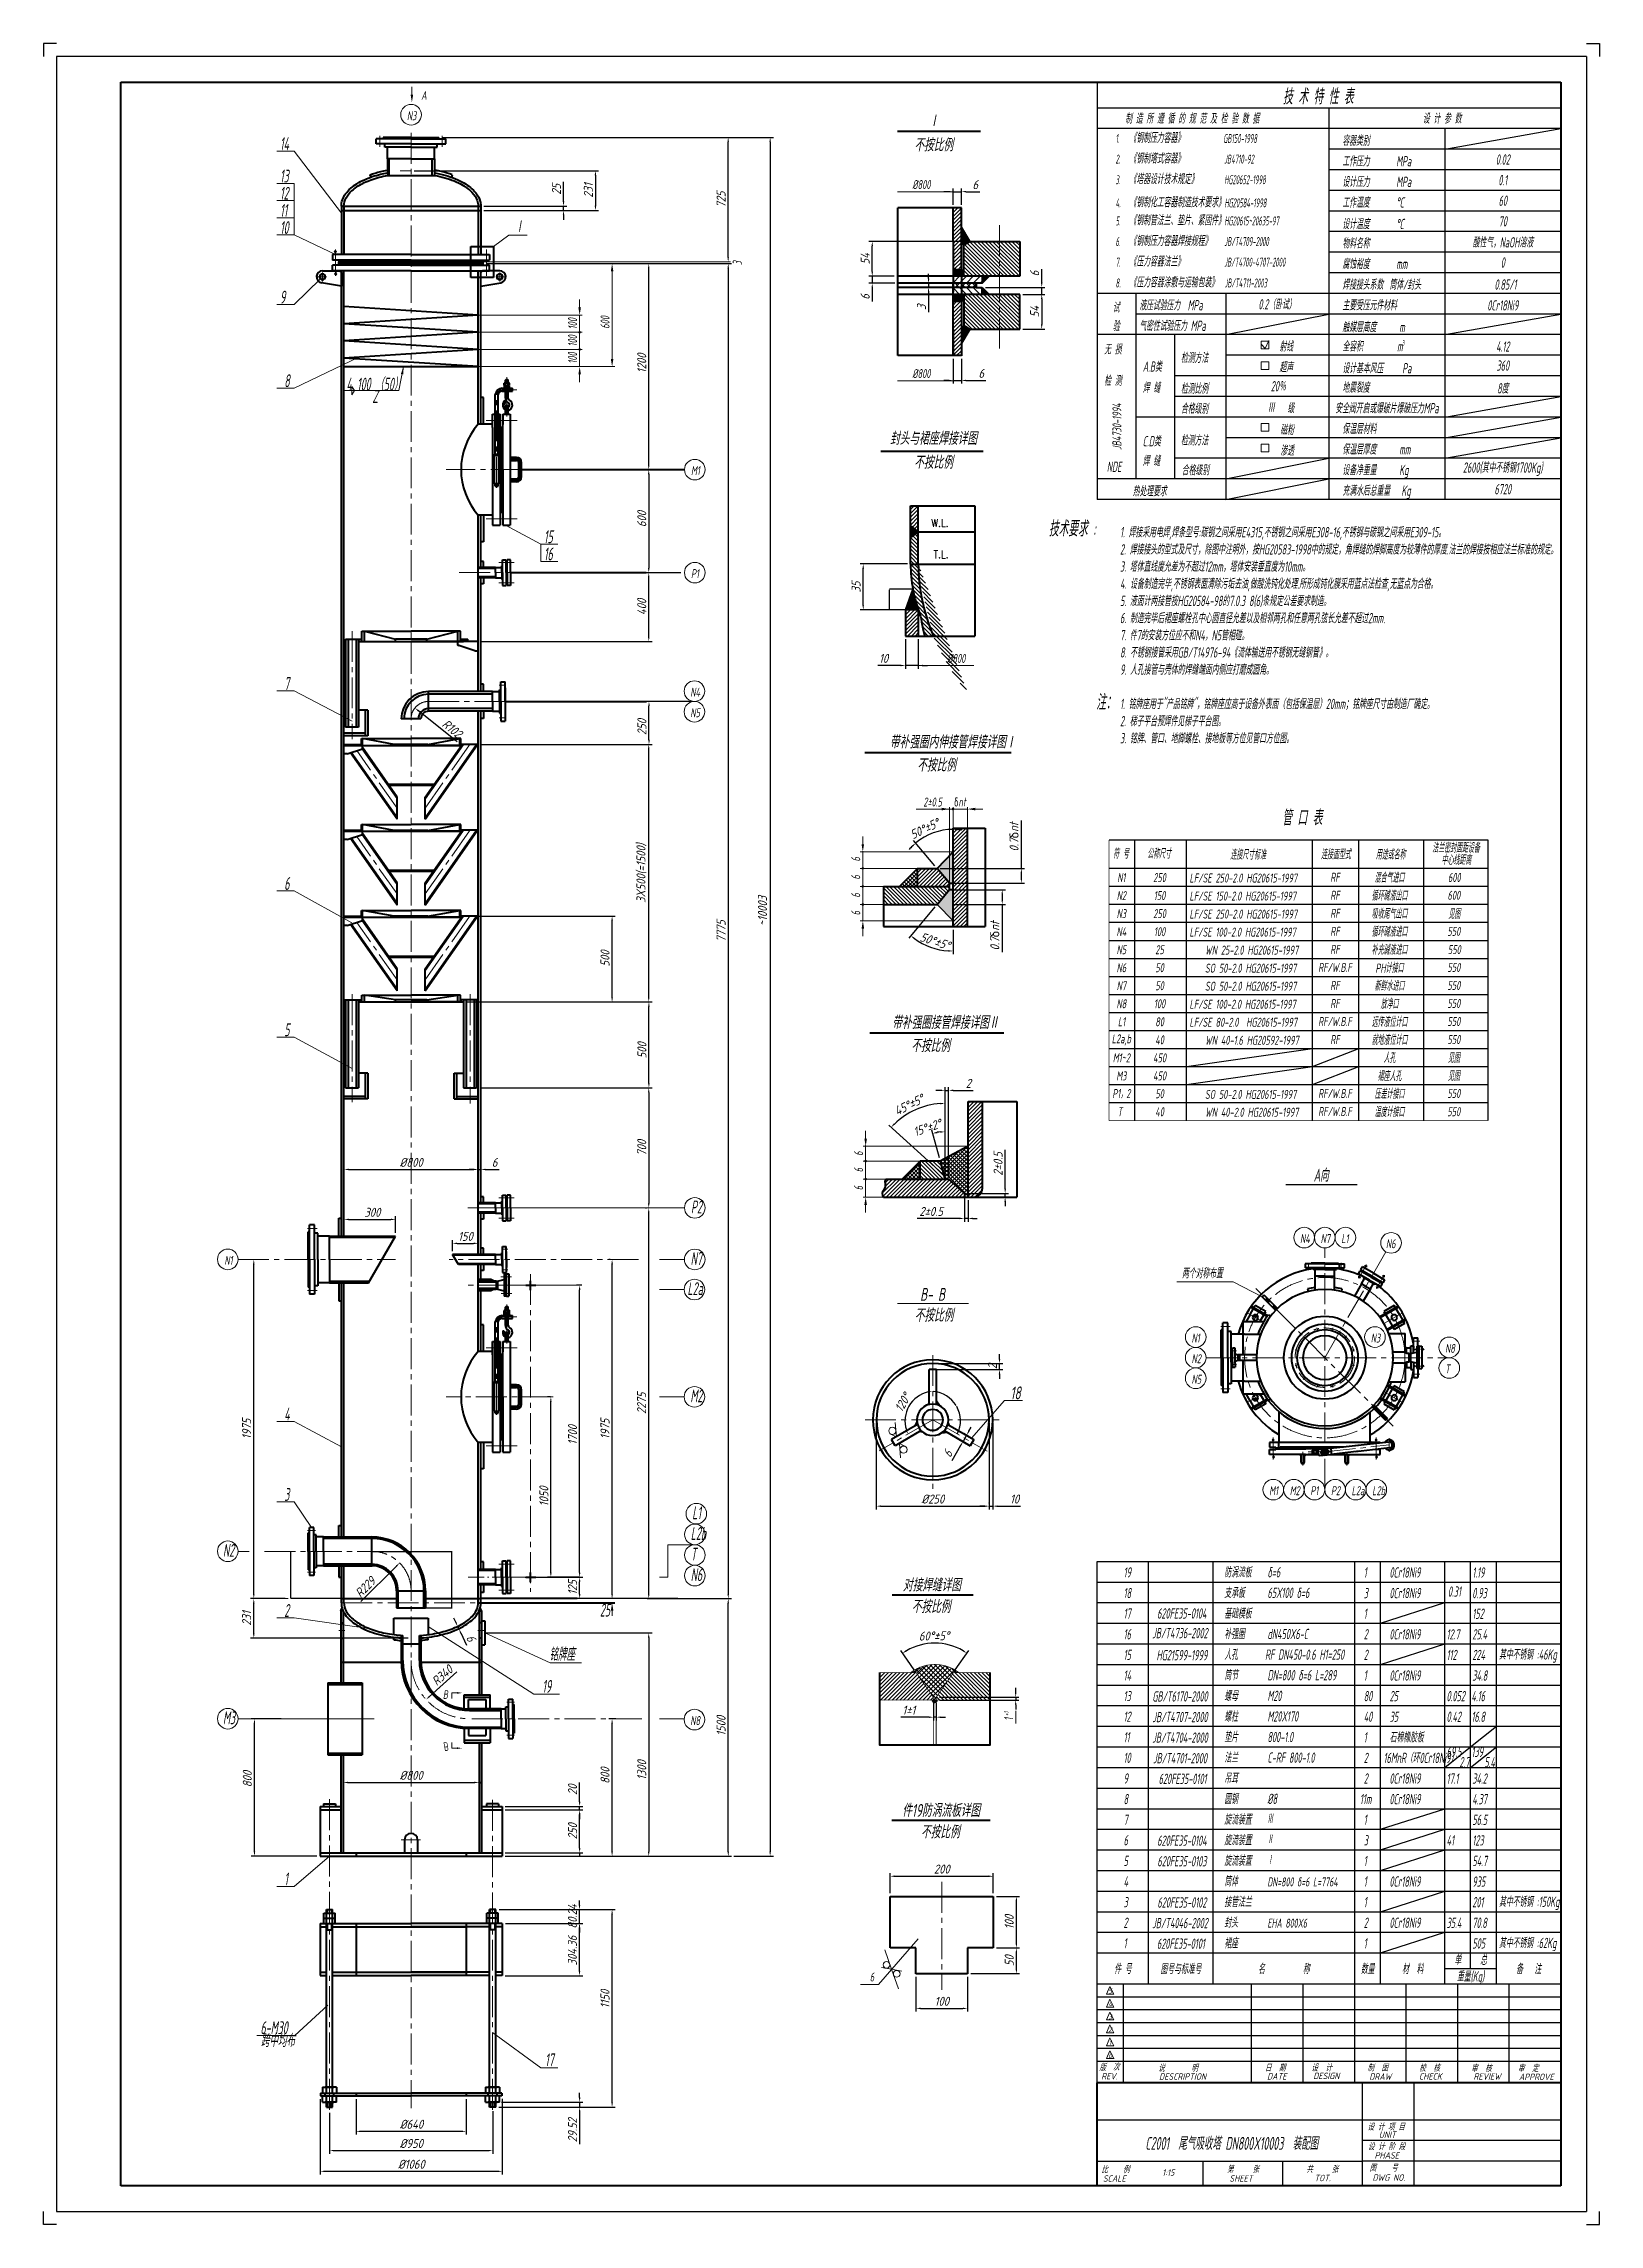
# Model space of a CAD drawing. Header units: millimetres. Extents: x 544 to 9604, y 545 to 13245.
import ezdxf
from ezdxf.enums import TextEntityAlignment as Align

# ---------------------------------------------------------------- set-up
doc = ezdxf.new("R2010")
doc.units = ezdxf.units.MM
doc.header["$LTSCALE"] = 15
doc.header["$PDMODE"] = 3
doc.header["$PDSIZE"] = 5
doc.linetypes.add('CENTER', pattern=[33, 30, -1.5, 0, -1.5])
doc.linetypes.add('CENTER3', pattern=[18, 12, -2, 2, -2])
for name, color, linetype, lineweight in [('中心线', 1, 'CENTER3', 13), ('文字', 2, 'Continuous', 13), ('标注线', 3, 'Continuous', 13), ('细实线', 4, 'Continuous', 13), ('轮廓线', 7, 'Continuous', 40)]:
    doc.layers.add(name, color=color, linetype=linetype, lineweight=lineweight)
doc.styles.add('HZ2', font='gbeitc.shx', dxfattribs={"width": 0.66, "bigfont": 'gbcbig.shx'})
doc.styles.add('SBHZ', font='ROMANS.shx', dxfattribs={"width": 0.66, "bigfont": 'SBTXT.shx'})
doc.styles.add('工程字', font='gbeitc.shx', dxfattribs={"bigfont": 'gbcbig.shx'})
doc.dimstyles.new('15', dxfattribs={"dimtxt": 3.5, "dimasz": 3, "dimexe": 1, "dimexo": 0, "dimgap": 1, "dimtad": 1, "dimdec": 0, "dimlfac": 15, "dimdsep": 46, "dimtxsty": 'HZ2', "dimcen": 0, "dimadec": 0, "dimazin": 0, "dimtfac": 1, "dimtdec": 0, "dimtmove": 0, "dimatfit": 3, "dimfxl": 0, "dimarcsym": 0})
doc.dimstyles.new('XHL', dxfattribs={"dimtxt": 3.5, "dimasz": 3, "dimexe": 1, "dimexo": 0, "dimgap": 1, "dimtad": 1, "dimdec": 0, "dimlfac": 10, "dimdsep": 46, "dimtxsty": 'HZ2', "dimcen": 0, "dimadec": 0, "dimazin": 0, "dimtfac": 1, "dimtdec": 0, "dimtofl": 0, "dimtmove": 0, "dimatfit": 3, "dimfxl": 0, "dimarcsym": 0})
doc.dimstyles.new('工程标注', dxfattribs={"dimscale": 15, "dimtxt": 3.5, "dimasz": 1.8, "dimexe": 1.25, "dimexo": 1.25, "dimgap": 1, "dimtad": 1, "dimdsep": 46, "dimtxsty": '工程字', "dimcen": 2.5, "dimadec": 0, "dimazin": 0, "dimtfac": 1, "dimtmove": 0, "dimatfit": 3, "dimfxl": 0, "dimarcsym": 0})
doc.dimstyles.new('工程标注$2', dxfattribs={"dimscale": 15, "dimtxt": 3.5, "dimasz": 1.8, "dimexe": 1.25, "dimexo": 1.25, "dimgap": 1, "dimtad": 1, "dimtih": 1, "dimdsep": 46, "dimtxsty": '工程字', "dimcen": 2.5, "dimadec": 0, "dimazin": 0, "dimtfac": 1, "dimtmove": 0, "dimatfit": 3, "dimfxl": 0, "dimarcsym": 0})
doc.dimstyles.new('工程标注$4', dxfattribs={"dimscale": 15, "dimtxt": 3.5, "dimasz": 1.8, "dimexe": 1.25, "dimexo": 1.25, "dimgap": 1, "dimtad": 1, "dimtoh": 1, "dimdsep": 46, "dimtxsty": '工程字', "dimcen": 2.5, "dimadec": 0, "dimazin": 0, "dimtfac": 1, "dimtmove": 0, "dimatfit": 3, "dimfxl": 0, "dimarcsym": 0})

msp = doc.modelspace()

# ---------------------------------------------------------------- texts
at = {"insert": (729.084, 1236.274), "char_height": 4, "width": 80, "attachment_point": 1, "style": 'HZ2'}
msp.add_mtext('\\P{\\fTahoma|b0|i0|c0|p32; }', dxfattribs=at)
at = {"layer": '文字'}
for s, height, style, width, p in [('A', 50, 'HZ2', 0.66, (2743.014, 12919.207)), ('技 术 特 性 表', 90, 'HZ2', 0.66, (7760.604, 12891.882)), ('N3', 52.5, 'HZ2', 0.66, (2659.526, 12799.103)), ('制 造 所 遵 循 的 规 范 及 检 验 数 据', 60, 'HZ2', 0.66, (6841.915, 12779.432)), ('设 计 参 数', 60, 'HZ2', 0.66, (8575.189, 12779.447)), ('《钢制压力容器》', 60, 'HZ2', 0.66, (6867.741, 12667.137)), ('容器类别', 60, 'HZ2', 0.66, (8106.911, 12650.585)), ('14', 75, 'HZ2', 0.66, (1919.686, 12624.246)), ('《钢制塔式容器》', 60, 'HZ2', 0.66, (6867.741, 12547.137)), ('工作压力       MPa', 60, 'HZ2', 0.66, (8106.911, 12530.585)), ('13', 75, 'HZ2', 0.66, (1919.95, 12436.518)), ('《塔器设计技术规定》', 60, 'HZ2', 0.66, (6867.741, 12427.137)), ('设计压力       MPa    ', 60, 'HZ2', 0.66, (8106.911, 12410.585)), ('12', 75, 'HZ2', 0.66, (1919.95, 12336.518)), ('《钢制化工容器制造技术要求》', 60, 'HZ2', 0.66, (6867.741, 12292.137)), ('工作温度       °C', 60, 'HZ2', 0.66, (8106.911, 12290.585)), ('11', 75, 'HZ2', 0.66, (1920.449, 12236.518)), ('10', 75, 'HZ2', 0.66, (1920.449, 12136.518)), ('Ⅰ', 75, 'HZ2', 0.66, (3288.774, 12143.617)), ('《钢制管法兰、垫片、紧固件》', 60, 'HZ2', 0.66, (6867.741, 12187.137)), ('设计温度       °C', 60, 'HZ2', 0.66, (8106.911, 12164.79)), ('《钢制压力容器焊接规程》', 60, 'HZ2', 0.66, (6867.741, 12067.137)), ('物料名称', 60, 'HZ2', 0.66, (8106.911, 12052.28)), ('《压力容器法兰》', 60, 'HZ2', 0.66, (6867.741, 11947.137)), ('腐蚀裕度       mm', 60, 'HZ2', 0.66, (8106.911, 11932.28)), ('《压力容器涂敷与运输包装》', 60, 'HZ2', 0.66, (6867.741, 11825.813)), ('焊接接头系数 ', 60, 'HZ2', 0.66, (8106.911, 11812.28)), (' 筒体/封头', 60, 'HZ2', 0.66, (8358.672, 11812.28)), ('0.85/1', 60, 'HZ2', 0.66, (8993.191, 11812.28)), ('9', 75, 'HZ2', 0.66, (1920.449, 11731.729)), ('试', 60, 'HZ2', 0.66, (6769.985, 11678.57)), ('液压试验压力  MPa', 60, 'HZ2', 0.66, (6924.222, 11692.25)), ('主要受压元件材料', 60, 'HZ2', 0.66, (8106.911, 11692.28)), ('验', 60, 'HZ2', 0.66, (6769.985, 11570.36)), ('气密性试验压力 MPa', 60, 'HZ2', 0.66, (6924.222, 11572.25)), ('触媒层高度      m', 60, 'HZ2', 0.66, (8106.911, 11564.79)), ('无 损', 60, 'HZ2', 0.66, (6719.941, 11435.169)), ('检测方法', 60, 'HZ2', 0.66, (7166.774, 11384.937)), ('射线', 60, 'HZ2', 0.66, (7740.542, 11452.296)), ('全容积         m', 60, 'HZ2', 0.66, (8106.911, 11452.28)), ('               3', 30, 'HZ2', 0.66, (8252.266, 11486.903)), ('8', 75, 'HZ2', 0.66, (1945.025, 11244.453)), ('100 （50）', 75, 'HZ2', 0.66, (2368.846, 11224.771)), ('检 测', 60, 'HZ2', 0.66, (6719.941, 11252.473)), ('A.B类', 60, 'HZ2', 0.66, (6944.658, 11334.274)), ('超声', 60, 'HZ2', 0.66, (7740.542, 11331.339)), ('设计基本风压     Pa', 60, 'HZ2', 0.66, (8106.911, 11324.79)), ('4', 75, 'HZ2', 0.66, (2306.891, 11224.771)), ('Z', 75, 'HZ2', 0.66, (2457.844, 11152.336)), ('焊 缝', 60, 'HZ2', 0.66, (6944.658, 11212.067)), ('检测比例', 60, 'HZ2', 0.66, (7166.774, 11205.92)), ('地震裂度', 60, 'HZ2', 0.66, (8106.911, 11212.28)), ('合格级别', 60, 'HZ2', 0.66, (7166.774, 11089.802)), ('级', 60, 'HZ2', 0.66, (7786.825, 11093.446)), ('安全阀开启或爆破片爆破压力MPa', 60, 'HZ2', 0.66, (8065.292, 11092.28)), ('C.D类', 60, 'HZ2', 0.66, (6944.155, 10899.365)), ('检测方法', 60, 'HZ2', 0.66, (7166.774, 10904.937)), ('磁粉', 60, 'HZ2', 0.66, (7745.383, 10965.761)), ('保温层材料', 60, 'HZ2', 0.66, (8106.911, 10972.28)), ('NDE', 60, 'HZ2', 0.66, (6735.26, 10751.065)), ('焊 缝', 60, 'HZ2', 0.66, (6944.155, 10786.113)), ('合格级别', 60, 'HZ2', 0.66, (7171.616, 10731.769)), ('渗透', 60, 'HZ2', 0.66, (7745.383, 10845.878)), ('设备净重量      Kg', 60, 'HZ2', 0.66, (8106.911, 10732.28)), ('保温层厚度      mm', 60, 'HZ2', 0.66, (8106.911, 10852.28)), ('M1', 52.5, 'HZ2', 0.66, (4313.608, 10732.185)), ('热处理要求', 60, 'HZ2', 0.66, (6885.489, 10609.047)), ('充满水后总重量   Kg', 60, 'HZ2', 0.66, (8106.911, 10612.28)), ('W.L.', 45, 'SBHZ', 0.85, (5713.811, 10430.816)), ('15', 75, 'HZ2', 0.66, (3456.92, 10335.866)), ('16', 75, 'HZ2', 0.66, (3456.92, 10235.866)), ('T.L.', 45, 'SBHZ', 0.85, (5726.471, 10247.739)), ('P1', 52.5, 'HZ2', 0.66, (4313.608, 10132.185)), ('7', 75, 'HZ2', 0.66, (1945.025, 9480.821)), ('N4', 52.5, 'HZ2', 0.66, (4309.743, 9442.185)), ('注：', 90, 'HZ2', 0.66, (6672.56, 9365.163)), ('N5', 52.5, 'HZ2', 0.66, (4309.743, 9322.185)), ('带补强圈内伸接管焊接详图Ⅰ', 75, 'HZ2', 0.75, (5471.616, 9140.668)), ('不按比例', 75, 'HZ2', 0.75, (5630.788, 9005.85)), ('管 口 表', 90, 'HZ2', 0.66, (7755.691, 8692.006)), ('符 号', 52.5, 'HZ2', 0.66, (6771.958, 8499.616)), ('公称尺寸', 52.5, 'HZ2', 0.66, (6970.768, 8499.616)), ('6', 75, 'HZ2', 0.66, (1945.025, 8316.455)), ('LF/SE 250-2.0 HG20615-1997', 52.5, 'HZ2', 0.66, (7216.684, 8359.628)), ('LF/SE 150-2.0 HG20615-1997', 52.5, 'HZ2', 0.66, (7216.684, 8254.628)), ('LF/SE 250-2.0 HG20615-1997', 52.5, 'HZ2', 0.66, (7216.684, 8149.628)), ('LF/SE 100-2.0 HG20615-1997', 52.5, 'HZ2', 0.66, (7216.684, 8044.628)), ('SO 50-2.0 HG20615-1997', 52.5, 'HZ2', 0.66, (7307.058, 7834.628)), ('WN 25-2.0 HG20615-1997', 52.5, 'HZ2', 0.66, (7307.058, 7939.628)), ('SO 50-2.0 HG20615-1997', 52.5, 'HZ2', 0.66, (7307.058, 7729.628)), ('LF/SE 100-2.0 HG20615-1997', 52.5, 'HZ2', 0.66, (7216.684, 7624.628)), ('5', 75, 'HZ2', 0.66, (1945.025, 7464.524)), ('带补强圈接管焊接详图Ⅱ', 75, 'HZ2', 0.75, (5485.325, 7506.973)), ('LF/SE 80-2.0  HG20615-1997', 52.5, 'HZ2', 0.66, (7216.684, 7519.628)), ('不按比例', 75, 'HZ2', 0.75, (5596.1, 7372.156)), ('WN 40-1.6 HG20592-1997', 52.5, 'HZ2', 0.66, (7307.058, 7414.628)), ('SO 50-2.0 HG20615-1997', 52.5, 'HZ2', 0.66, (7307.058, 7099.628)), ('WN 40-2.0 HG20615-1997', 52.5, 'HZ2', 0.66, (7307.058, 6995.562)), ('P2', 75, 'HZ2', 0.66, (4313.608, 6432.702)), ('N4', 52.5, 'HZ2', 0.66, (7860.557, 6259.449)), ('N7', 52.5, 'HZ2', 0.66, (7980.557, 6259.449)), ('L1', 52.5, 'HZ2', 0.66, (8100.557, 6259.449)), ('N6', 52.5, 'HZ2', 0.66, (8360.766, 6229.892)), ('N1', 52.5, 'HZ2', 0.66, (1596.512, 6132.702)), ('N7', 75, 'HZ2', 0.66, (4311.53, 6132.169)), ('两个对称布置', 60, 'HZ2', 0.66, (7172.79, 6054.54)), ('L2a', 75, 'HZ2', 0.66, (4293.219, 5957.185)), ('N1', 52.5, 'HZ2', 0.66, (7228.824, 5680.373)), ('N3', 52.5, 'HZ2', 0.66, (8272.536, 5680.373)), ('N2', 52.5, 'HZ2', 0.66, (7228.824, 5560.373)), ('N8', 52.5, 'HZ2', 0.66, (8705.295, 5620.373)), ('N5', 52.5, 'HZ2', 0.66, (7228.824, 5440.373)), ('T', 52.5, 'HZ2', 0.66, (8705.295, 5500.373)), ('M2', 75, 'HZ2', 0.66, (4309.743, 5332.274)), ('18', 75, 'HZ2', 0.75, (6173.518, 5349.803)), ('4', 75, 'HZ2', 0.66, (1945.025, 5226.669)), ('3', 75, 'HZ2', 0.66, (1945.025, 4758.451)), ('M1', 52.5, 'HZ2', 0.66, (7680.557, 4791.46)), ('M2', 52.5, 'HZ2', 0.66, (7800.557, 4791.549)), ('P1', 52.5, 'HZ2', 0.66, (7920.557, 4791.549)), ('P2', 52.5, 'HZ2', 0.66, (8040.557, 4791.638)), ('L2a', 52.5, 'HZ2', 0.66, (8160.557, 4791.638)), ('L2b', 52.5, 'HZ2', 0.66, (8280.557, 4791.638)), ('L1', 75, 'HZ2', 0.66, (4320.85, 4651.748)), ('L2b', 75, 'HZ2', 0.66, (4312.011, 4531.093)), ('N2', 75, 'HZ2', 0.66, (1588.075, 4432.702)), ('T', 75, 'HZ2', 0.66, (4312.011, 4411.093)), ('N6', 75, 'HZ2', 0.66, (4312.011, 4291.093)), ('19', 60, 'HZ2', 0.66, (6832.904, 4311.831)), ('防涡流板 ', 60, 'HZ2', 0.66, (7419.397, 4313.118)), ('δ=6', 60, 'HZ2', 0.66, (7670.868, 4313.118)), ('1', 60, 'HZ2', 0.66, (8231.364, 4311.585)), ('0Cr18Ni9', 60, 'HZ2', 0.66, (8381.364, 4311.585)), ('1.19', 60, 'HZ2', 0.66, (8863.682, 4311.251)), ('18', 60, 'HZ2', 0.66, (6832.904, 4191.831)), ('支承板 ', 60, 'HZ2', 0.66, (7419.397, 4193.118)), ('65X100 δ=6', 60, 'HZ2', 0.66, (7670.868, 4193.118)), ('3', 60, 'HZ2', 0.66, (8231.364, 4191.585)), ('0Cr18Ni9', 60, 'HZ2', 0.66, (8381.364, 4191.585)), ('0.31', 60, 'HZ2', 0.66, (8721.384, 4200.207)), ('0.93', 60, 'HZ2', 0.66, (8863.682, 4191.251)), ('2', 75, 'HZ2', 0.66, (1945.025, 4082.655)), ('17', 60, 'HZ2', 0.66, (6832.904, 4071.831)), ('基础模板', 60, 'HZ2', 0.66, (7419.397, 4073.118)), ('1', 60, 'HZ2', 0.66, (8231.364, 4071.585)), ('152', 60, 'HZ2', 0.66, (8863.682, 4071.251)), ('16', 60, 'HZ2', 0.66, (6832.904, 3951.831)), ('补强圈', 60, 'HZ2', 0.66, (7419.397, 3953.118)), ('dN450X6-C', 60, 'HZ2', 0.66, (7670.868, 3953.118)), ('2', 60, 'HZ2', 0.66, (8231.364, 3951.585)), ('0Cr18Ni9', 60, 'HZ2', 0.66, (8381.364, 3951.585)), ('12.7', 60, 'HZ2', 0.66, (8713.682, 3951.251)), ('25.4', 60, 'HZ2', 0.66, (8863.682, 3951.251)), ('铭牌座', 75, 'HZ2', 0.66, (3489.029, 3827.712)), ('15', 60, 'HZ2', 0.66, (6832.904, 3831.831)), ('人孔 ', 60, 'HZ2', 0.66, (7419.397, 3833.118)), ('RF DN450-0.6 H1=250', 60, 'HZ2', 0.66, (7656.729, 3833.118)), ('2', 60, 'HZ2', 0.66, (8231.364, 3831.585)), ('112', 60, 'HZ2', 0.66, (8713.682, 3831.251)), ('224', 60, 'HZ2', 0.66, (8863.682, 3831.251)), ('其中不锈钢 :46Kg', 60, 'HZ2', 0.66, (9018.84, 3834.17)), ('19', 75, 'HZ2', 0.66, (3447.318, 3640.656)), ('14', 60, 'HZ2', 0.66, (6832.904, 3711.831)), ('筒节', 60, 'HZ2', 0.66, (7419.397, 3713.118)), ('DN=800 δ=6 L=289', 60, 'HZ2', 0.66, (7670.868, 3713.118)), ('1', 60, 'HZ2', 0.66, (8231.364, 3711.585)), ('0Cr18Ni9', 60, 'HZ2', 0.66, (8381.364, 3711.585)), ('34.8', 60, 'HZ2', 0.66, (8863.682, 3711.251)), ('13', 60, 'HZ2', 0.66, (6832.904, 3591.831)), ('螺母', 60, 'HZ2', 0.66, (7419.397, 3593.118)), ('M20', 60, 'HZ2', 0.66, (7670.868, 3593.118)), ('80', 60, 'HZ2', 0.66, (8231.364, 3591.585)), ('25', 60, 'HZ2', 0.66, (8382.029, 3591.585)), ('0.052', 60, 'HZ2', 0.66, (8713.682, 3591.251)), ('4.16', 60, 'HZ2', 0.66, (8858.665, 3591.251)), ('M3', 75, 'HZ2', 0.66, (1588.075, 3457.702)), ('N8', 52.5, 'HZ2', 0.66, (4309.636, 3452.484)), ('12', 60, 'HZ2', 0.66, (6832.904, 3471.831)), ('螺柱', 60, 'HZ2', 0.66, (7419.397, 3473.118)), ('M20X170 ', 60, 'HZ2', 0.66, (7670.868, 3473.118)), ('40', 60, 'HZ2', 0.66, (8231.364, 3471.585)), ('35', 60, 'HZ2', 0.66, (8382.029, 3471.585)), ('0.42', 60, 'HZ2', 0.66, (8713.682, 3471.251)), ('16.8', 60, 'HZ2', 0.66, (8858.665, 3471.251)), ('11', 60, 'HZ2', 0.66, (6832.904, 3351.831)), ('垫片', 60, 'HZ2', 0.66, (7419.397, 3353.118)), ('800-1.0', 60, 'HZ2', 0.66, (7670.868, 3353.118)), ('1', 60, 'HZ2', 0.66, (8231.364, 3351.585)), ('石棉橡胶板', 60, 'HZ2', 0.66, (8382.029, 3351.585)), ('69.5', 60, 'HZ2', 0.66, (8713.682, 3266.768)), ('139', 60, 'HZ2', 0.66, (8858.665, 3266.768)), ('10', 60, 'HZ2', 0.66, (6832.904, 3231.831)), ('法兰', 60, 'HZ2', 0.66, (7419.397, 3233.118)), ('吊耳  ', 60, 'HZ2', 0.66, (7419.397, 3113.118)), ('C-RF 800-1.0', 60, 'HZ2', 0.66, (7670.868, 3233.118)), ('2', 60, 'HZ2', 0.66, (8231.364, 3231.585)), ('16MnR（环0Cr18Ni9）', 60, 'HZ2', 0.66, (8346.598, 3231.585)), ('2.7', 60, 'HZ2', 0.66, (8788.682, 3206.768)), ('5.4', 60, 'HZ2', 0.66, (8933.665, 3206.768)), ('8', 60, 'HZ2', 0.66, (6832.904, 2991.831)), ('9', 60, 'HZ2', 0.66, (6832.904, 3111.831)), ('圆钢', 60, 'HZ2', 0.66, (7419.397, 2993.118)), ('%%C8  ', 60, 'HZ2', 0.66, (7670.361, 2993.118)), ('11m', 60, 'HZ2', 0.66, (8208.772, 2991.585)), ('2', 60, 'HZ2', 0.66, (8231.364, 3111.585)), ('0Cr18Ni9', 60, 'HZ2', 0.66, (8381.364, 3111.585)), ('0Cr18Ni9', 60, 'HZ2', 0.66, (8381.364, 2991.585)), ('17.1', 60, 'HZ2', 0.66, (8713.682, 3111.251)), ('34.2', 60, 'HZ2', 0.66, (8863.682, 3111.251)), ('4.37', 60, 'HZ2', 0.66, (8863.682, 2991.251)), ('7', 60, 'HZ2', 0.66, (6832.904, 2871.831)), ('旋流装置\u3000', 60, 'HZ2', 0.66, (7419.397, 2873.118)), ('Ⅲ', 52.5, 'HZ2', 0.6, (7670.868, 2880.034)), ('1', 60, 'HZ2', 0.66, (8231.364, 2871.585)), ('56.5', 60, 'HZ2', 0.66, (8863.682, 2871.251)), ('6', 60, 'HZ2', 0.66, (6832.904, 2751.831)), ('旋流装置\u3000', 60, 'HZ2', 0.66, (7419.397, 2753.118)), ('Ⅱ', 52.5, 'HZ2', 0.6, (7670.868, 2760.034)), ('3', 60, 'HZ2', 0.66, (8231.364, 2751.585)), ('41', 60, 'HZ2', 0.66, (8713.682, 2751.251)), ('123', 60, 'HZ2', 0.66, (8863.682, 2751.251)), ('5', 60, 'HZ2', 0.66, (6832.904, 2631.831)), ('旋流装置\u3000', 60, 'HZ2', 0.66, (7419.397, 2633.118)), ('Ⅰ', 52.5, 'HZ2', 0.6, (7670.868, 2640.034)), ('1', 60, 'HZ2', 0.66, (8231.364, 2631.585)), ('54.7', 60, 'HZ2', 0.66, (8863.682, 2631.251)), ('1', 75, 'HZ2', 0.66, (1945.025, 2518.617)), ('4', 60, 'HZ2', 0.66, (6832.904, 2511.831)), ('筒体 ', 60, 'HZ2', 0.66, (7419.397, 2513.118)), ('DN=800 δ=6 L=7764', 52.5, 'HZ2', 0.6, (7670.361, 2513.118)), ('1', 60, 'HZ2', 0.66, (8231.364, 2511.585)), ('0Cr18Ni9', 60, 'HZ2', 0.66, (8381.364, 2511.585)), ('935', 60, 'HZ2', 0.66, (8863.682, 2511.251)), ('3', 60, 'HZ2', 0.66, (6832.904, 2391.831)), ('接管法兰', 60, 'HZ2', 0.66, (7419.397, 2393.118)), ('1', 60, 'HZ2', 0.66, (8231.364, 2391.585)), ('201', 60, 'HZ2', 0.66, (8863.682, 2391.251)), ('其中不锈钢 :150Kg', 60, 'HZ2', 0.66, (9018.84, 2394.17)), ('2', 60, 'HZ2', 0.66, (6832.904, 2271.831)), ('封头  ', 60, 'HZ2', 0.66, (7419.397, 2273.118)), ('EHA 800X6', 52.5, 'HZ2', 0.6, (7670.868, 2273.118)), ('2', 60, 'HZ2', 0.66, (8231.364, 2271.585)), ('0Cr18Ni9', 60, 'HZ2', 0.66, (8381.364, 2271.585)), ('35.4', 60, 'HZ2', 0.66, (8713.682, 2271.251)), ('70.8', 60, 'HZ2', 0.66, (8863.682, 2271.251)), ('1', 60, 'HZ2', 0.66, (6832.904, 2151.831)), ('裙座', 60, 'HZ2', 0.66, (7419.397, 2153.118)), ('1', 60, 'HZ2', 0.66, (8231.364, 2151.585)), ('505', 60, 'HZ2', 0.66, (8863.682, 2151.251)), ('其中不锈钢 :62Kg', 60, 'HZ2', 0.66, (9018.84, 2154.17)), ('跨中均布', 75, 'HZ2', 0.66, (1808.896, 1578.372)), ('6-M30', 75, 'HZ2', 0.66, (1806.374, 1653.048)), ('17', 75, 'HZ2', 0.66, (3463.902, 1465.66))]:
    msp.add_text(s, height=height, dxfattribs=dict(at, style=style, width=width)).set_placement(p)
at = {"layer": '文字', "style": 'HZ2'}
for s, height, width, p in [('Ⅰ', 75, 0.75, (5726.879, 12757.689)), ('不按比例', 75, 0.75, (5726.879, 12618.197)), ('封头与裙座焊接详图', 75, 0.75, (5725.581, 10908.689)), ('不按比例', 75, 0.75, (5725.581, 10769.197)), ('连接面型式', 52.5, 0.66, (8069.384, 8495.868)), ('法兰密封面距设备', 52.5, 0.66, (8768.708, 8533.668)), ('中心线距离', 52.5, 0.66, (8770.536, 8462.796)), ('A向', 75, 0.66, (7983.038, 6617.643)), ('B- B', 75, 0.75, (5720.488, 5923.581)), ('不按比例', 75, 0.75, (5728.372, 5802.031)), ('对接焊缝详图', 75, 0.75, (5716.325, 4230.914)), ('不按比例', 75, 0.75, (5711.558, 4105.28)), ('B', 50, 0.66, (2883.868, 3605.55)), ('件19防涡流板详图', 75, 0.75, (5769.786, 2918.297)), ('不按比例', 75, 0.75, (5765.019, 2792.662))]:
    msp.add_text(s, height=height, dxfattribs=dict(at, width=width)).set_placement(p, align=Align.CENTER)
at = {"layer": '文字', "style": 'HZ2', "oblique": 0.6, "width": 0.5}
for s, p in [('1.                                  GB150-1998', (6786.441, 12666.582)), ('2.                                  JB4710-92', (6786.441, 12546.582)), ('3.                                  HG20652-1998', (6786.441, 12426.582)), ('4.                                  HG20584-1998', (6786.441, 12291.582)), ('5.                                  HG20615~20635-97', (6786.441, 12186.582)), ('6.                                  JB/T4709-2000', (6786.441, 12066.582)), ('7.                                  JB/T4700-4707-2000', (6786.441, 11946.582)), ('8.                                  JB/T4711-2003', (6786.441, 11825.258))]:
    msp.add_text(s, height=52.5, dxfattribs=at).set_placement(p)
at = {"layer": '文字', "style": 'HZ2', "width": 0.66}
for s, height, p in [('0.02', 60, (9041.274, 12570.427)), ('0.1', 60, (9041.274, 12450.427)), ('60', 60, (9041.274, 12330.427)), ('70', 60, (9041.274, 12210.427)), ('酸性气，NaOH溶液', 60, (9041.274, 12090.427)), ('0', 60, (9041.274, 11970.427)), ('0.2（卧试）', 60, (7726.452, 11730.427)), ('0Cr18Ni9', 60, (9041.274, 11721.157)), ('4.12', 60, (9041.274, 11481.157)), ('360', 60, (9041.274, 11370.427)), (' 20％ ', 60, (7733.775, 11250.427)), ('8度', 60, (9041.274, 11241.157)), ('Ⅲ', 60, (7692.638, 11127.112)), ('2600(其中不锈钢1700Kg)', 60, (9041.274, 10770.427)), ('6720', 60, (9041.274, 10650.427)), ('连接尺寸标准', 52.5, (7558.424, 8525.526)), ('用途或名称', 52.5, (8388.098, 8526.518)), ('N1', 52.5, (6820.073, 8388.527)), ('250', 52.5, (7042.508, 8388.527)), ('RF', 52.5, (8063.963, 8390.36)), ('混合气进口', 52.5, (8381.213, 8391.657)), ('600', 52.5, (8758.792, 8388.908)), ('N2', 52.5, (6820.073, 8283.527)), ('150', 52.5, (7042.508, 8283.527)), ('RF', 52.5, (8063.963, 8285.36)), ('循环碱液出口', 52.5, (8381.213, 8286.657)), ('600', 52.5, (8756.333, 8285.36)), ('N3', 52.5, (6820.073, 8178.527)), ('250', 52.5, (7042.508, 8178.527)), ('RF', 52.5, (8063.963, 8180.36)), ('吸收尾气出口', 52.5, (8381.213, 8181.657)), ('见图', 52.5, (8758.792, 8178.908)), ('N4', 52.5, (6820.073, 8073.527)), ('100', 52.5, (7042.508, 8073.527)), ('RF', 52.5, (8063.963, 8075.36)), ('循环碱液进口', 52.5, (8381.213, 8076.657)), ('550', 52.5, (8756.333, 8075.36)), ('N5', 52.5, (6820.073, 7968.527)), ('N6', 52.5, (6820.073, 7863.527)), ('25', 52.5, (7042.508, 7968.527)), ('50', 52.5, (7042.508, 7863.527)), ('RF/W.B.F', 52.5, (8063.963, 7865.36)), ('RF', 52.5, (8063.963, 7970.36)), ('补充碱液进口', 52.5, (8381.213, 7971.657)), ('PH计接口', 52.5, (8381.213, 7866.657)), ('550', 52.5, (8756.333, 7865.36)), ('550', 52.5, (8758.792, 7968.908)), ('N7', 52.5, (6820.073, 7758.527)), ('50', 52.5, (7042.508, 7758.527)), ('RF', 52.5, (8063.963, 7760.36)), ('新鲜水进口', 52.5, (8381.213, 7761.657)), ('550', 52.5, (8756.333, 7760.36)), ('N8', 52.5, (6820.073, 7653.527)), ('100', 52.5, (7042.508, 7653.527)), ('RF', 52.5, (8063.963, 7655.36)), ('放净口', 52.5, (8381.213, 7656.657)), ('550', 52.5, (8756.333, 7655.36)), ('L1 ', 52.5, (6832.409, 7548.527)), ('80', 52.5, (7042.508, 7548.527)), ('RF/W.B.F', 52.5, (8063.963, 7550.36)), ('远传液位计口', 52.5, (8381.213, 7551.657)), ('550', 52.5, (8756.333, 7550.36)), ('L2a,b', 52.5, (6820.073, 7443.527)), ('40', 52.5, (7042.508, 7443.527)), ('RF', 52.5, (8063.963, 7445.36)), ('就地液位计口', 52.5, (8381.213, 7446.657)), ('人孔', 52.5, (8381.213, 7341.657)), ('550', 52.5, (8756.333, 7445.36)), ('见图', 52.5, (8756.333, 7340.36)), ('M1~2', 52.5, (6820.073, 7338.527)), ('M3', 52.5, (6820.073, 7233.527)), ('450', 52.5, (7042.508, 7338.527)), ('450', 52.5, (7042.508, 7233.527)), ('裙座人孔', 52.5, (8381.213, 7236.657)), ('见图', 52.5, (8756.333, 7235.36)), ('P1，2', 52.5, (6820.073, 7129.461)), ('50', 52.5, (7042.508, 7129.461)), ('RF/W.B.F', 52.5, (8063.963, 7131.294)), ('压差计接口', 52.5, (8381.213, 7132.591)), ('550', 52.5, (8756.333, 7131.294)), ('T ', 52.5, (6822.551, 7024.461)), ('40', 52.5, (7042.508, 7024.461)), ('RF/W.B.F', 52.5, (8063.963, 7026.294)), ('温度计接口', 52.5, (8381.213, 7027.591)), ('550', 52.5, (8755.702, 7024.843)), (' 620FE35-0104', 60, (7160.981, 4102.983)), ('JB/T4736-2002', 60, (7161.331, 3988.37)), (' HG21599-1999', 60, (7161.585, 3859.785)), ('GB/T6170-2000', 60, (7161.585, 3619.785)), ('JB/T4707-2000', 60, (7161.585, 3499.785)), ('JB/T4704-2000', 60, (7161.585, 3379.785)), ('JB/T4701-2000', 60, (7161.585, 3259.785)), (' 620FE35-0101', 60, (7165.414, 3139.785)), (' 620FE35-0104', 60, (7161.585, 2779.785)), (' 620FE35-0103', 60, (7161.585, 2659.785)), (' 620FE35-0102', 60, (7161.585, 2419.785)), ('JB/T4046-2002', 60, (7161.585, 2299.785)), (' 620FE35-0101', 60, (7155.471, 2179.785)), ('件 号', 60, (6828.774, 2035.828)), ('图号与标准号', 60, (7166.274, 2035.828)), ('名          称', 60, (7766.274, 2035.828)), ('数量', 60, (8253.774, 2035.828)), ('材  料', 60, (8516.274, 2035.828)), ('单', 60, (8778.774, 2088.328)), ('总', 60, (8928.774, 2088.328)), ('备   注', 60, (9191.274, 2035.828)), ('重量(Kg)', 60, (8853.774, 1983.328)), ('C2001  尾气吸收塔 DN800X10003  装配图', 75, (7462.658, 1020.276))]:
    msp.add_text(s, height=height, dxfattribs=at).set_placement(p, align=Align.MIDDLE)
msp.add_text('JB4730-1994', height=52.5, rotation=90, dxfattribs=at).set_placement((6820.531, 10878.316))
at = {"layer": '文字', "style": 'HZ2', "text_generation_flag": 2, "width": 0.66}
msp.add_text('B', height=50, rotation=180, dxfattribs=at).set_placement((2883.868, 3352.722), align=Align.CENTER)
at = {"layer": '文字', "style": 'HZ2'}
for s, p in [('5', (6754.711, 1903.883)), ('4', (6754.711, 1828.883)), ('3', (6754.711, 1753.883)), ('2', (6754.711, 1678.883)), ('0', (6754.603, 1526.434)), ('1', (6754.711, 1603.883))]:
    msp.add_text(s, height=28.125, dxfattribs=at).set_placement(p, align=Align.MIDDLE)
for s, p in [('版  ', (6691.587, 1438.61)), ('REV.', (6702.693, 1388.889)), ('次', (6771.206, 1441.322)), ('说       明', (7034.906, 1434.64)), ('DESCRIPTION', (7039.342, 1387.047)), ('日  期', (7655.708, 1436.406)), ('DATE', (7668.368, 1388.208)), ('设  计', (7926.663, 1436.406)), ('DESIGN', (7937.139, 1390.912)), ('制  图', (8252.592, 1436.406)), ('DRAW', (8263.528, 1386.707)), ('CHECK', (8552.841, 1388.222)), ('校  核', (8554.519, 1434.788)), ('审  核', (8856.537, 1433.169)), ('审  定', (9128.856, 1433.169)), ('设 计 项 目', (8253.533, 1091.988)), ('设 计 阶 段', (8255.613, 977.761)), ('UNIT', (8319.311, 1048.374)), ('图    号', (8265.247, 853.196)), ('PHASE', (8294.358, 927.916)), ('比    例', (6703.376, 843.335)), ('SCALE', (6712.435, 793.103)), ('第     张', (7435.08, 845.7)), ('SHEET ', (7449.354, 793.64)), ('共     张', (7896.834, 845.7)), ('TOT.', (7944.047, 796.005)), ('DWG NO.', (8282.367, 798.561))]:
    msp.add_text(s, height=37.5, dxfattribs=at).set_placement(p)
for s, p in [('REVIEW', (8950.275, 1406.514)), ('APPROVE', (9236.785, 1404.142))]:
    msp.add_text(s, height=37.5, dxfattribs=at).set_placement(p, align=Align.MIDDLE_CENTER)
msp.add_text('1:15', height=37.5, dxfattribs=at).set_placement((7093.215, 828.186), align=Align.CENTER)
at = {"layer": '文字', "attachment_point": 1, "style": 'HZ2'}
for s, insert, char_height, width in [('技术要求 :\\P ', (6397.08, 10465.37), 90, 2250), ('1. 焊接采用电焊,焊条型号:碳钢之间采用E4315,不锈钢之间采用E308-16,不锈钢与碳钢之间采用E309-15。 \\P2. 焊接接头的型式及尺寸，除图中注明外，按HG20583-1998中的规定，角焊缝的焊脚高度为较薄件的厚度.法兰的焊接按相应法兰标准的规定。\\P3. 塔体直线度允差为不超过12mm，塔体安装垂直度为10mm。\\P4. 设备制造完毕,不锈钢表面清除污垢去油,做酸洗钝化处理.所形成钝化膜采用蓝点法检查,无蓝点为合格。\\P5. 液面计两接管按HG20584-98的7.0.3 8(6)条规定公差要求制造。\\P6. 制造完毕后裙座螺栓孔中心圆直径允差以及相邻两孔和任意两孔弦长允差不超过2mm.\\P7. 件7的安装方位应不和N4，N5管相碰。\\P8. 不锈钢接管采用GB/T14976-94《流体输送用不锈钢无缝钢管》。\\P9. 人孔接管与壳体的焊缝端面内侧应打磨成圆角。\\P\\P1. 铭牌座用于"产品铭牌"，铭牌座应高于设备外表面（包括保温层）20mm；铭牌座尺寸由制造厂确定。\\P2. 梯子平台预焊件见梯子平台图。\\P3. 铭牌、管口、地脚螺栓、接地板等方位见管口方位图。  \\P  ', (6812.177, 10430.007), 60, 2400)]:
    msp.add_mtext(s, dxfattribs=dict(at, insert=insert, char_height=char_height, width=width))
at = {"layer": '文字', "insert": (3813.086, 4122.541), "char_height": 75, "attachment_point": 5, "style": 'HZ2'}
msp.add_mtext('25', dxfattribs=at)
at = {"layer": '标注线', "style": 'HZ2', "width": 0.66}
msp.add_text('+1', height=30, rotation=90, dxfattribs=at).set_placement((6166.268, 3506.712))
msp.add_text('6', height=52.5, dxfattribs=at).set_placement((5355.08, 1959.477))
at = {"layer": '标注线', "char_height": 52.5, "attachment_point": 5, "style": 'HZ2'}
for s, insert in [('%%c800', (5655.796, 12424.374)), ('%%c800', (5655.796, 11323.598)), ('%%c800', (5858.831, 9664.834)), ('2%%P0.5', (5721.074, 8828.573)), ('{\\Ftxt.shx;δ}nt', (5880.175, 8828.573))]:
    msp.add_mtext(s, dxfattribs=dict(at, insert=insert))
at = {"layer": '标注线', "char_height": 52.5, "attachment_point": 5, "rotation": 90, "style": 'HZ2'}
for s, insert in [('3', (4582.925, 11967.589)), ('100', (3624.105, 11614.329)), ('600', (3813.212, 11621.683)), ('100', (3624.105, 11514.329)), ('100', (3624.105, 11414.329)), ('6', (5273.037, 8494.685)), ('6', (5273.037, 8389.636)), ('6', (5273.037, 8284.636)), ('6', (5273.492, 8181.248)), ('6', (5289.663, 6780.59)), ('6', (5289.663, 6685.006)), ('6', (5289.663, 6580.006)), ('1', (6163.494, 3487.355))]:
    msp.add_mtext(s, dxfattribs=dict(at, insert=insert))
at = {"layer": '轮廓线', "char_height": 3.5, "attachment_point": 5, "style": 'HZ2'}
for s, insert in [('6', (3070.232, 12347.466)), ('10', (3086.68, 3121.504))]:
    msp.add_mtext(s, dxfattribs=dict(at, insert=insert))

# ---------------------------------------------------------------- blocks, each defined once
blk = doc.blocks.new('*D156')
at = {"layer": 'Defpoints', "color": 0}
for p in [(2706, 9376), (2786, 9312)]:
    blk.add_point(p, dxfattribs=at)
at = {"layer": '标注线', "color": 0, "lineweight": -2}
blk.add_line((2953, 9179), (2727, 9359), dxfattribs=at)
at = {"layer": '标注线', "color": 0}
blk.add_solid([(2730, 9363), (2724, 9356), (2706, 9376)], dxfattribs=at)
at = {"layer": '标注线', "color": 0, "insert": (2922, 9256), "char_height": 52.5, "attachment_point": 5, "rotation": 321.3557, "style": '工程字'}
blk.add_mtext('R102', dxfattribs=at)
blk = doc.blocks.new('*D157')
at = {"layer": 'Defpoints', "color": 0}
for p in [(2293, 6689), (3075, 6702), (3075, 6689)]:
    blk.add_point(p, dxfattribs=at)
at = {"layer": '标注线', "color": 0, "lineweight": -2}
for p, q in [((2320, 6689), (3048, 6689)), ((3075, 6684), (3075, 6670))]:
    blk.add_line(p, q, dxfattribs=at)
at = {"layer": '标注线', "color": 0}
for points in [[(2320, 6693), (2320, 6684), (2293, 6689)], [(3048, 6693), (3048, 6684), (3075, 6689)]]:
    blk.add_solid(points, dxfattribs=at)
at = {"layer": '标注线', "color": 0, "insert": (2684, 6730), "char_height": 52.5, "attachment_point": 5, "style": '工程字'}
blk.add_mtext('%%C800', dxfattribs=at)
blk = doc.blocks.new('*D158')
at = {"layer": 'Defpoints', "color": 0}
for p in [(2455, 4464), (2921, 4464), (2768, 4135)]:
    blk.add_point(p, dxfattribs=at)
at = {"layer": '标注线', "color": 0, "lineweight": -2}
for p, q in [((2455, 4464), (2922, 4464)), ((2921, 4138), (2921, 4461)), ((2768, 4135), (2922, 4135))]:
    blk.add_line(p, q, dxfattribs=at)
at = {"layer": '标注线', "color": 0}
for points in [[(2920, 4461), (2921, 4461), (2921, 4464)], [(2920, 4138), (2921, 4138), (2921, 4135)]]:
    blk.add_solid(points, dxfattribs=at)
at = {"layer": '标注线', "color": 0, "insert": (2918, 4300), "char_height": 3.5, "attachment_point": 5, "rotation": 90, "style": 'HZ2'}
blk.add_mtext('4935', dxfattribs=at)
blk = doc.blocks.new('*D130')
at = {"layer": 'Defpoints', "color": 0}
for p in [(2288, 3090), (3080, 3119), (3080, 3119)]:
    blk.add_point(p, dxfattribs=at)
at = {"layer": '标注线', "color": 0, "lineweight": -2}
for p, q in [((2288, 3109), (2288, 3138)), ((2315, 3119), (3053, 3119))]:
    blk.add_line(p, q, dxfattribs=at)
at = {"layer": '标注线', "color": 0}
for points in [[(2315, 3123), (2315, 3114), (2288, 3119)], [(3053, 3123), (3053, 3114), (3080, 3119)]]:
    blk.add_solid(points, dxfattribs=at)
at = {"layer": '标注线', "color": 0, "insert": (2684, 3160), "char_height": 52.5, "attachment_point": 5, "style": '工程字'}
blk.add_mtext('%%c800', dxfattribs=at)
blk = doc.blocks.new('*D131')
at = {"layer": 'Defpoints', "color": 0}
for p in [(2364, 1293), (3004, 1293), (3004, 1087)]:
    blk.add_point(p, dxfattribs=at)
at = {"layer": '标注线', "color": 0, "lineweight": -2}
for p, q in [((2364, 1275), (2364, 1068)), ((3004, 1275), (3004, 1068)), ((2391, 1087), (2977, 1087))]:
    blk.add_line(p, q, dxfattribs=at)
at = {"layer": '标注线', "color": 0}
for points in [[(2391, 1091), (2391, 1082), (2364, 1087)], [(2977, 1091), (2977, 1082), (3004, 1087)]]:
    blk.add_solid(points, dxfattribs=at)
at = {"layer": '标注线', "color": 0, "insert": (2686, 1128), "char_height": 52.5, "attachment_point": 5, "style": '工程字'}
blk.add_mtext('%%c640', dxfattribs=at)
blk = doc.blocks.new('*D132')
at = {"layer": 'Defpoints', "color": 0}
for p in [(2209, 1213), (3159, 1224), (3159, 975)]:
    blk.add_point(p, dxfattribs=at)
at = {"layer": '标注线', "color": 0, "lineweight": -2}
for p, q in [((2209, 1194), (2209, 956)), ((3159, 1205), (3159, 956)), ((2236, 975), (3132, 975))]:
    blk.add_line(p, q, dxfattribs=at)
at = {"layer": '标注线', "color": 0}
for points in [[(2236, 979), (2236, 970), (2209, 975)], [(3132, 979), (3132, 970), (3159, 975)]]:
    blk.add_solid(points, dxfattribs=at)
at = {"layer": '标注线', "color": 0, "insert": (2685, 1016), "char_height": 52.5, "attachment_point": 5, "style": '工程字'}
blk.add_mtext('%%c950', dxfattribs=at)
blk = doc.blocks.new('*D133')
at = {"layer": 'Defpoints', "color": 0}
for p in [(2155, 1293), (3215, 1294), (3215, 854)]:
    blk.add_point(p, dxfattribs=at)
at = {"layer": '标注线', "color": 0, "lineweight": -2}
for p, q in [((2155, 1275), (2155, 835)), ((3215, 1276), (3215, 835)), ((2182, 854), (3188, 854))]:
    blk.add_line(p, q, dxfattribs=at)
at = {"layer": '标注线', "color": 0}
for points in [[(2182, 858), (2182, 849), (2155, 854)], [(3188, 858), (3188, 849), (3215, 854)]]:
    blk.add_solid(points, dxfattribs=at)
at = {"layer": '标注线', "color": 0, "insert": (2685, 895), "char_height": 52.5, "attachment_point": 5, "style": '工程字'}
blk.add_mtext('%%c1060', dxfattribs=at)
blk = doc.blocks.new('*D134')
at = {"layer": 'Defpoints', "color": 0}
for p in [(1768, 4189), (1970, 4189), (2685, 3958)]:
    blk.add_point(p, dxfattribs=at)
at = {"layer": '标注线', "color": 0, "lineweight": -2}
for p, q in [((1951, 4189), (1749, 4189)), ((1768, 3985), (1768, 4162)), ((2666, 3958), (1749, 3958))]:
    blk.add_line(p, q, dxfattribs=at)
at = {"layer": '标注线', "color": 0}
for points in [[(1763, 4162), (1772, 4162), (1768, 4189)], [(1763, 3985), (1772, 3985), (1768, 3958)]]:
    blk.add_solid(points, dxfattribs=at)
at = {"layer": '标注线', "color": 0, "insert": (1726, 4074), "char_height": 52.5, "attachment_point": 5, "rotation": 90, "style": '工程字'}
blk.add_mtext('231', dxfattribs=at)
blk = doc.blocks.new('*D135')
at = {"layer": 'Defpoints', "color": 0}
for p in [(1772, 3489), (1946, 3489), (2154, 2689)]:
    blk.add_point(p, dxfattribs=at)
at = {"layer": '标注线', "color": 0, "lineweight": -2}
for p, q in [((1928, 3489), (1753, 3489)), ((1772, 2716), (1772, 3462)), ((2135, 2689), (1753, 2689))]:
    blk.add_line(p, q, dxfattribs=at)
at = {"layer": '标注线', "color": 0}
for points in [[(1767, 3462), (1776, 3462), (1772, 3489)], [(1767, 2716), (1776, 2716), (1772, 2689)]]:
    blk.add_solid(points, dxfattribs=at)
at = {"layer": '标注线', "color": 0, "insert": (1730, 3138), "char_height": 52.5, "attachment_point": 5, "rotation": 90, "style": '工程字'}
blk.add_mtext('800', dxfattribs=at)
blk = doc.blocks.new('*D136')
at = {"layer": 'Defpoints', "color": 0}
for p in [(1768, 6164), (1768, 6164), (1768, 4189)]:
    blk.add_point(p, dxfattribs=at)
at = {"layer": '标注线', "color": 0, "lineweight": -2}
blk.add_line((1768, 4216), (1768, 6137), dxfattribs=at)
at = {"layer": '标注线', "color": 0}
for points in [[(1763, 6137), (1772, 6137), (1768, 6164)], [(1763, 4216), (1772, 4216), (1768, 4189)]]:
    blk.add_solid(points, dxfattribs=at)
at = {"layer": '标注线', "color": 0, "insert": (1726, 5177), "char_height": 52.5, "attachment_point": 5, "rotation": 90, "style": '工程字'}
blk.add_mtext('1975', dxfattribs=at)
blk = doc.blocks.new('*D159')
at = {"layer": 'Defpoints', "color": 0}
for p in [(1984, 4464), (1984, 4464), (2278, 4189)]:
    blk.add_point(p, dxfattribs=at)
at = {"layer": '标注线', "color": 0, "lineweight": -2}
for p, q in [((1984, 4464), (1983, 4464)), ((1984, 4192), (1984, 4461)), ((2278, 4189), (1983, 4189))]:
    blk.add_line(p, q, dxfattribs=at)
at = {"layer": '标注线', "color": 0}
for points in [[(1983, 4461), (1984, 4461), (1984, 4464)], [(1983, 4192), (1984, 4192), (1984, 4189)]]:
    blk.add_solid(points, dxfattribs=at)
at = {"layer": '标注线', "color": 0, "insert": (1981, 4311), "char_height": 3.5, "attachment_point": 5, "rotation": 90, "style": 'HZ2'}
blk.add_mtext('4125', dxfattribs=at)
blk = doc.blocks.new('*D160')
at = {"layer": 'Defpoints', "color": 0}
for p in [(2617, 4397), (2455, 4235)]:
    blk.add_point(p, dxfattribs=at)
at = {"layer": '标注线', "color": 0, "lineweight": -2}
blk.add_line((2392, 4173), (2598, 4378), dxfattribs=at)
at = {"layer": '标注线', "color": 0}
blk.add_solid([(2594, 4381), (2601, 4375), (2617, 4397)], dxfattribs=at)
at = {"layer": '标注线', "color": 0, "insert": (2417, 4256), "char_height": 52.5, "attachment_point": 5, "rotation": 45, "style": '工程字'}
blk.add_mtext('R229', dxfattribs=at)
blk = doc.blocks.new('*D161')
at = {"layer": 'Defpoints', "color": 0}
for p in [(2293, 6355), (2593, 6398), (2593, 6301)]:
    blk.add_point(p, dxfattribs=at)
at = {"layer": '标注线', "color": 0, "lineweight": -2}
for p, q in [((2293, 6373), (2293, 6416)), ((2320, 6398), (2566, 6398)), ((2593, 6320), (2593, 6416))]:
    blk.add_line(p, q, dxfattribs=at)
at = {"layer": '标注线', "color": 0}
for points in [[(2320, 6402), (2320, 6393), (2293, 6398)], [(2566, 6402), (2566, 6393), (2593, 6398)]]:
    blk.add_solid(points, dxfattribs=at)
at = {"layer": '标注线', "color": 0, "insert": (2458, 6439), "char_height": 52.5, "attachment_point": 5, "style": '工程字'}
blk.add_mtext('300', dxfattribs=at)
blk = doc.blocks.new('*D149')
at = {"layer": 'Defpoints', "color": 0}
for p in [(3075, 6258), (2925, 6194), (3075, 6194)]:
    blk.add_point(p, dxfattribs=at)
at = {"layer": '标注线', "color": 0, "lineweight": -2}
for p, q in [((2925, 6213), (2925, 6277)), ((2952, 6258), (3048, 6258)), ((3075, 6213), (3075, 6277))]:
    blk.add_line(p, q, dxfattribs=at)
at = {"layer": '标注线', "color": 0}
for points in [[(2952, 6263), (2952, 6254), (2925, 6258)], [(3048, 6263), (3048, 6254), (3075, 6258)]]:
    blk.add_solid(points, dxfattribs=at)
at = {"layer": '标注线', "color": 0, "insert": (3000, 6299), "char_height": 52.5, "attachment_point": 5, "style": '工程字'}
blk.add_mtext('150', dxfattribs=at)
blk = doc.blocks.new('*D96')
at = {"layer": 'Defpoints', "color": 0}
for p in [(4068, 6464), (4072, 6464), (4068, 4189)]:
    blk.add_point(p, dxfattribs=at)
at = {"layer": '标注线', "color": 0, "lineweight": -2}
for p, q in [((4054, 6464), (4049, 6464)), ((4068, 4216), (4068, 6437)), ((4049, 4189), (4049, 4189))]:
    blk.add_line(p, q, dxfattribs=at)
at = {"layer": '标注线', "color": 0}
for points in [[(4063, 6437), (4072, 6437), (4068, 6464)], [(4063, 4216), (4072, 4216), (4068, 4189)]]:
    blk.add_solid(points, dxfattribs=at)
at = {"layer": '标注线', "color": 0, "insert": (4026, 5327), "char_height": 52.5, "attachment_point": 5, "rotation": 90, "style": '工程字'}
blk.add_mtext('2275', dxfattribs=at)
blk = doc.blocks.new('*D97')
at = {"layer": 'Defpoints', "color": 0}
for p in [(2846, 12699), (4546, 2689), (4775, 2689)]:
    blk.add_point(p, dxfattribs=at)
at = {"layer": '标注线', "color": 0, "lineweight": -2}
for p, q in [((2864, 12699), (4794, 12699)), ((4775, 12672), (4775, 2716)), ((4564, 2689), (4794, 2689))]:
    blk.add_line(p, q, dxfattribs=at)
at = {"layer": '标注线', "color": 0}
for points in [[(4770, 12672), (4779, 12672), (4775, 12699)], [(4770, 2716), (4779, 2716), (4775, 2689)]]:
    blk.add_solid(points, dxfattribs=at)
at = {"layer": '标注线', "color": 0, "insert": (4730, 8193), "char_height": 52.5, "attachment_point": 5, "rotation": 90, "style": '工程字'}
blk.add_mtext('~10003', dxfattribs=at)
blk = doc.blocks.new('*D98')
at = {"layer": 'Defpoints', "color": 0}
for p in [(3726, 11964), (4273, 4189), (4531, 4189)]:
    blk.add_point(p, dxfattribs=at)
at = {"layer": '标注线', "color": 0, "lineweight": -2}
for p, q in [((3745, 11964), (4549, 11964)), ((4531, 11937), (4531, 4216)), ((4292, 4189), (4549, 4189))]:
    blk.add_line(p, q, dxfattribs=at)
at = {"layer": '标注线', "color": 0}
for points in [[(4526, 11937), (4535, 11937), (4531, 11964)], [(4526, 4216), (4535, 4216), (4531, 4189)]]:
    blk.add_solid(points, dxfattribs=at)
at = {"layer": '标注线', "color": 0, "insert": (4489, 8077), "char_height": 52.5, "attachment_point": 5, "rotation": 90, "style": '工程字'}
blk.add_mtext('7775', dxfattribs=at)
blk = doc.blocks.new('*D99')
at = {"layer": 'Defpoints', "color": 0}
for p in [(5624, 2005), (5924, 2005), (5924, 1803)]:
    blk.add_point(p, dxfattribs=at)
at = {"layer": '标注线', "color": 0, "lineweight": -2}
for p, q in [((5624, 1986), (5624, 1784)), ((5924, 1986), (5924, 1784)), ((5651, 1803), (5897, 1803))]:
    blk.add_line(p, q, dxfattribs=at)
at = {"layer": '标注线', "color": 0}
for points in [[(5651, 1807), (5651, 1798), (5624, 1803)], [(5897, 1807), (5897, 1798), (5924, 1803)]]:
    blk.add_solid(points, dxfattribs=at)
at = {"layer": '标注线', "color": 0, "insert": (5774, 1844), "char_height": 52.5, "attachment_point": 5, "style": '工程字'}
blk.add_mtext('100', dxfattribs=at)
blk = doc.blocks.new('*D100')
at = {"layer": 'Defpoints', "color": 0}
for p in [(3178, 2378), (3854, 2378), (3178, 1228)]:
    blk.add_point(p, dxfattribs=at)
at = {"layer": '标注线', "color": 0, "lineweight": -2}
for p, q in [((3196, 2378), (3873, 2378)), ((3854, 1255), (3854, 2351)), ((3196, 1228), (3873, 1228))]:
    blk.add_line(p, q, dxfattribs=at)
at = {"layer": '标注线', "color": 0}
for points in [[(3850, 2351), (3859, 2351), (3854, 2378)], [(3850, 1255), (3859, 1255), (3854, 1228)]]:
    blk.add_solid(points, dxfattribs=at)
at = {"layer": '标注线', "color": 0, "insert": (3813, 1857), "char_height": 52.5, "attachment_point": 5, "rotation": 90, "style": '工程字'}
blk.add_mtext('1150', dxfattribs=at)
blk = doc.blocks.new('*D101')
at = {"layer": 'Defpoints', "color": 0}
for p in [(3177, 1228), (3192, 1257), (3665, 1257)]:
    blk.add_point(p, dxfattribs=at)
at = {"layer": '标注线', "color": 0, "lineweight": -2}
for p, q in [((3665, 1284), (3665, 1311)), ((3195, 1228), (3684, 1228)), ((3210, 1257), (3684, 1257)), ((3665, 1257), (3665, 1228)), ((3665, 1201), (3665, 1012))]:
    blk.add_line(p, q, dxfattribs=at)
at = {"layer": '标注线', "color": 0}
for points in [[(3661, 1284), (3670, 1284), (3665, 1257)], [(3661, 1201), (3670, 1201), (3665, 1228)]]:
    blk.add_solid(points, dxfattribs=at)
at = {"layer": '标注线', "color": 0, "insert": (3624, 1093), "char_height": 52.5, "attachment_point": 5, "rotation": 90, "style": '工程字'}
blk.add_mtext('29.52', dxfattribs=at)
blk = doc.blocks.new('*D102')
at = {"layer": 'Defpoints', "color": 0}
for p in [(4039, 4189), (4531, 4189), (3869, 2689)]:
    blk.add_point(p, dxfattribs=at)
at = {"layer": '标注线', "color": 0, "lineweight": -2}
for p, q in [((4058, 4189), (4549, 4189)), ((4531, 2716), (4531, 4162)), ((3888, 2689), (4549, 2689))]:
    blk.add_line(p, q, dxfattribs=at)
at = {"layer": '标注线', "color": 0}
for points in [[(4526, 4162), (4535, 4162), (4531, 4189)], [(4526, 2716), (4535, 2716), (4531, 2689)]]:
    blk.add_solid(points, dxfattribs=at)
at = {"layer": '标注线', "color": 0, "insert": (4489, 3448), "char_height": 52.5, "attachment_point": 5, "rotation": 90, "style": '工程字'}
blk.add_mtext('1500', dxfattribs=at)
blk = doc.blocks.new('*D103')
at = {"layer": 'Defpoints', "color": 0}
for p in [(2955, 4027), (2962, 4014), (2962, 4014)]:
    blk.add_point(p, dxfattribs=at)
at = {"layer": '标注线', "color": 0, "lineweight": -2}
for p, q in [((2944, 4052), (2932, 4076)), ((2955, 4027), (2962, 4014)), ((2973, 3989), (3007, 3918))]:
    blk.add_line(p, q, dxfattribs=at)
at = {"layer": '标注线', "color": 0}
for points in [[(2948, 4054), (2940, 4050), (2955, 4027)], [(2977, 3991), (2969, 3987), (2962, 4014)]]:
    blk.add_solid(points, dxfattribs=at)
at = {"layer": '标注线', "color": 0, "insert": (3033, 3959), "char_height": 52.5, "attachment_point": 5, "rotation": 295.3725, "style": '工程字'}
blk.add_mtext('6', dxfattribs=at)
blk = doc.blocks.new('*D104')
at = {"layer": 'Defpoints', "color": 0}
for p in [(3854, 3489), (3896, 3489), (3214, 2689)]:
    blk.add_point(p, dxfattribs=at)
at = {"layer": '标注线', "color": 0, "lineweight": -2}
for p, q in [((3877, 3489), (3836, 3489)), ((3854, 2716), (3854, 3462)), ((3232, 2689), (3873, 2689))]:
    blk.add_line(p, q, dxfattribs=at)
at = {"layer": '标注线', "color": 0}
for points in [[(3850, 3462), (3859, 3462), (3854, 3489)], [(3850, 2716), (3859, 2716), (3854, 2689)]]:
    blk.add_solid(points, dxfattribs=at)
at = {"layer": '标注线', "color": 0, "insert": (3813, 3158), "char_height": 52.5, "attachment_point": 5, "rotation": 90, "style": '工程字'}
blk.add_mtext('800', dxfattribs=at)
blk = doc.blocks.new('*D105')
at = {"layer": 'Defpoints', "color": 0}
for p in [(3094, 3989), (3410, 2689), (4068, 2689)]:
    blk.add_point(p, dxfattribs=at)
at = {"layer": '标注线', "color": 0, "lineweight": -2}
for p, q in [((3112, 3989), (4087, 3989)), ((4068, 3962), (4068, 2716)), ((3429, 2689), (4087, 2689))]:
    blk.add_line(p, q, dxfattribs=at)
at = {"layer": '标注线', "color": 0}
for points in [[(4063, 3962), (4072, 3962), (4068, 3989)], [(4063, 2716), (4072, 2716), (4068, 2689)]]:
    blk.add_solid(points, dxfattribs=at)
at = {"layer": '标注线', "color": 0, "insert": (4027, 3190), "char_height": 52.5, "attachment_point": 5, "rotation": 90, "style": '工程字'}
blk.add_mtext('1300', dxfattribs=at)
blk = doc.blocks.new('*D150')
at = {"layer": 'Defpoints', "color": 0}
for p in [(3214, 2979), (3665, 2979), (3665, 2959)]:
    blk.add_point(p, dxfattribs=at)
at = {"layer": '标注线', "color": 0, "lineweight": -2}
for p, q in [((3665, 3006), (3665, 3118)), ((3232, 2979), (3684, 2979)), ((3665, 2959), (3665, 2979)), ((3665, 2932), (3665, 2905))]:
    blk.add_line(p, q, dxfattribs=at)
at = {"layer": '标注线', "color": 0}
for points in [[(3661, 3006), (3670, 3006), (3665, 2979)], [(3661, 2932), (3670, 2932), (3665, 2959)]]:
    blk.add_solid(points, dxfattribs=at)
at = {"layer": '标注线', "color": 0, "insert": (3624, 3076), "char_height": 52.5, "attachment_point": 5, "rotation": 90, "style": '工程字'}
blk.add_mtext('20', dxfattribs=at)
blk = doc.blocks.new('*D151')
at = {"layer": 'Defpoints', "color": 0}
for p in [(3214, 2959), (3665, 2959), (3214, 2709)]:
    blk.add_point(p, dxfattribs=at)
at = {"layer": '标注线', "color": 0, "lineweight": -2}
for p, q in [((3232, 2959), (3684, 2959)), ((3665, 2736), (3665, 2932)), ((3232, 2709), (3684, 2709))]:
    blk.add_line(p, q, dxfattribs=at)
at = {"layer": '标注线', "color": 0}
for points in [[(3661, 2932), (3670, 2932), (3665, 2959)], [(3661, 2736), (3670, 2736), (3665, 2709)]]:
    blk.add_solid(points, dxfattribs=at)
at = {"layer": '标注线', "color": 0, "insert": (3624, 2834), "char_height": 52.5, "attachment_point": 5, "rotation": 90, "style": '工程字'}
blk.add_mtext('250', dxfattribs=at)
blk = doc.blocks.new('*D106')
at = {"layer": 'Defpoints', "color": 0}
for p in [(3194, 2378), (3215, 2298), (3665, 2378)]:
    blk.add_point(p, dxfattribs=at)
at = {"layer": '标注线', "color": 0, "lineweight": -2}
for p, q in [((3665, 2405), (3665, 2432)), ((3212, 2378), (3683, 2378)), ((3233, 2298), (3683, 2298)), ((3665, 2298), (3665, 2378)), ((3665, 2271), (3665, 2244))]:
    blk.add_line(p, q, dxfattribs=at)
at = {"layer": '标注线', "color": 0}
for points in [[(3660, 2405), (3669, 2405), (3665, 2378)], [(3660, 2271), (3669, 2271), (3665, 2298)]]:
    blk.add_solid(points, dxfattribs=at)
at = {"layer": '标注线', "color": 0, "insert": (3623, 2338), "char_height": 52.5, "attachment_point": 5, "rotation": 90, "style": '工程字'}
blk.add_mtext('80.24', dxfattribs=at)
blk = doc.blocks.new('*D107')
at = {"layer": 'Defpoints', "color": 0}
for p in [(3247, 2298), (3664, 2298), (3214, 1993)]:
    blk.add_point(p, dxfattribs=at)
at = {"layer": '标注线', "color": 0, "lineweight": -2}
for p, q in [((3266, 2298), (3683, 2298)), ((3664, 2020), (3664, 2271)), ((3232, 1993), (3683, 1993))]:
    blk.add_line(p, q, dxfattribs=at)
at = {"layer": '标注线', "color": 0}
for points in [[(3660, 2271), (3669, 2271), (3664, 2298)], [(3660, 2020), (3669, 2020), (3664, 1993)]]:
    blk.add_solid(points, dxfattribs=at)
at = {"layer": '标注线', "color": 0, "insert": (3623, 2139), "char_height": 52.5, "attachment_point": 5, "rotation": 90, "style": '工程字'}
blk.add_mtext('304.36', dxfattribs=at)
blk = doc.blocks.new('*D108')
at = {"layer": 'Defpoints', "color": 0}
for p in [(3665, 2709), (3665, 2689), (3665, 2689)]:
    blk.add_point(p, dxfattribs=at)
at = {"layer": '标注线', "color": 0, "lineweight": -2}
for p, q in [((3665, 2709), (3664, 2709)), ((3665, 2689), (3664, 2689)), ((3665, 2706), (3665, 2692))]:
    blk.add_line(p, q, dxfattribs=at)
at = {"layer": '标注线', "color": 0}
for points in [[(3665, 2706), (3666, 2706), (3665, 2709)], [(3665, 2692), (3666, 2692), (3665, 2689)]]:
    blk.add_solid(points, dxfattribs=at)
at = {"layer": '标注线', "color": 0, "insert": (3663, 2699), "char_height": 3.5, "attachment_point": 5, "rotation": 90, "style": 'HZ2'}
blk.add_mtext('300', dxfattribs=at)
blk = doc.blocks.new('*D152')
at = {"layer": 'Defpoints', "color": 0}
for p in [(3024, 3829), (2771, 3602)]:
    blk.add_point(p, dxfattribs=at)
at = {"layer": '标注线', "color": 0, "lineweight": -2}
blk.add_line((2950, 3763), (2791, 3620), dxfattribs=at)
at = {"layer": '标注线', "color": 0}
blk.add_solid([(2788, 3623), (2794, 3616), (2771, 3602)], dxfattribs=at)
at = {"layer": '标注线', "color": 0, "insert": (2865, 3742), "char_height": 52.5, "attachment_point": 5, "rotation": 42.0331, "style": '工程字'}
blk.add_mtext('R340', dxfattribs=at)
blk = doc.blocks.new('*D110')
at = {"layer": 'Defpoints', "color": 0}
for p in [(3331, 4314), (3665, 4314), (4257, 4189)]:
    blk.add_point(p, dxfattribs=at)
at = {"layer": '标注线', "color": 0, "lineweight": -2}
for p, q in [((3349, 4314), (3684, 4314)), ((3665, 4216), (3665, 4287)), ((4238, 4189), (3647, 4189))]:
    blk.add_line(p, q, dxfattribs=at)
at = {"layer": '标注线', "color": 0}
for points in [[(3661, 4287), (3670, 4287), (3665, 4314)], [(3661, 4216), (3670, 4216), (3665, 4189)]]:
    blk.add_solid(points, dxfattribs=at)
at = {"layer": '标注线', "color": 0, "insert": (3624, 4254), "char_height": 52.5, "attachment_point": 5, "rotation": 90, "style": '工程字'}
blk.add_mtext('125', dxfattribs=at)
blk = doc.blocks.new('*D111')
at = {"layer": 'Defpoints', "color": 0}
for p in [(3854, 6164), (3862, 6164), (3854, 4189)]:
    blk.add_point(p, dxfattribs=at)
at = {"layer": '标注线', "color": 0, "lineweight": -2}
for p, q in [((3843, 6164), (3836, 6164)), ((3854, 4216), (3854, 6137))]:
    blk.add_line(p, q, dxfattribs=at)
at = {"layer": '标注线', "color": 0}
for points in [[(3850, 6137), (3859, 6137), (3854, 6164)], [(3850, 4216), (3859, 4216), (3854, 4189)]]:
    blk.add_solid(points, dxfattribs=at)
at = {"layer": '标注线', "color": 0, "insert": (3813, 5177), "char_height": 52.5, "attachment_point": 5, "rotation": 90, "style": '工程字'}
blk.add_mtext('1975', dxfattribs=at)
blk = doc.blocks.new('*D112')
at = {"layer": 'Defpoints', "color": 0}
for p in [(3498, 5364), (3515, 5364), (3676, 4314)]:
    blk.add_point(p, dxfattribs=at)
at = {"layer": '标注线', "color": 0, "lineweight": -2}
for p, q in [((3496, 5364), (3479, 5364)), ((3498, 4341), (3498, 5337)), ((3658, 4314), (3479, 4314))]:
    blk.add_line(p, q, dxfattribs=at)
at = {"layer": '标注线', "color": 0}
for points in [[(3493, 5337), (3502, 5337), (3498, 5364)], [(3493, 4341), (3502, 4341), (3498, 4314)]]:
    blk.add_solid(points, dxfattribs=at)
at = {"layer": '标注线', "color": 0, "insert": (3457, 4784), "char_height": 52.5, "attachment_point": 5, "rotation": 90, "style": '工程字'}
blk.add_mtext('1050', dxfattribs=at)
blk = doc.blocks.new('*D113')
at = {"layer": 'Defpoints', "color": 0}
for p in [(3665, 6014), (3697, 6014), (3680, 4314)]:
    blk.add_point(p, dxfattribs=at)
at = {"layer": '标注线', "color": 0, "lineweight": -2}
for p, q in [((3679, 6014), (3647, 6014)), ((3665, 4341), (3665, 5987)), ((3662, 4314), (3647, 4314))]:
    blk.add_line(p, q, dxfattribs=at)
at = {"layer": '标注线', "color": 0}
for points in [[(3661, 5987), (3670, 5987), (3665, 6014)], [(3661, 4341), (3670, 4341), (3665, 4314)]]:
    blk.add_solid(points, dxfattribs=at)
at = {"layer": '标注线', "color": 0, "insert": (3624, 5142), "char_height": 52.5, "attachment_point": 5, "rotation": 90, "style": '工程字'}
blk.add_mtext('1700', dxfattribs=at)
blk = doc.blocks.new('*D119')
at = {"layer": 'Defpoints', "color": 0}
for p in [(5742, 3615), (5742, 3598), (6205, 3598)]:
    blk.add_point(p, dxfattribs=at)
at = {"layer": '标注线', "color": 0, "lineweight": -2}
for p, q in [((5760, 3615), (6223, 3615)), ((5760, 3598), (6223, 3598)), ((6205, 3642), (6205, 3669)), ((6205, 3615), (6205, 3598)), ((6205, 3571), (6205, 3544))]:
    blk.add_line(p, q, dxfattribs=at)
at = {"layer": '标注线', "color": 0}
for points in [[(6200, 3642), (6209, 3642), (6205, 3615)], [(6200, 3571), (6209, 3571), (6205, 3598)]]:
    blk.add_solid(points, dxfattribs=at)
blk = doc.blocks.new('*D120')
at = {"layer": 'Defpoints', "color": 0}
for p in [(6074, 2155), (6209, 2155), (5924, 2005)]:
    blk.add_point(p, dxfattribs=at)
at = {"layer": '标注线', "color": 0, "lineweight": -2}
for p, q in [((6093, 2155), (6227, 2155)), ((6209, 2032), (6209, 2128)), ((5943, 2005), (6227, 2005))]:
    blk.add_line(p, q, dxfattribs=at)
at = {"layer": '标注线', "color": 0}
for points in [[(6204, 2128), (6213, 2128), (6209, 2155)], [(6204, 2032), (6213, 2032), (6209, 2005)]]:
    blk.add_solid(points, dxfattribs=at)
at = {"layer": '标注线', "color": 0, "insert": (6167, 2080), "char_height": 52.5, "attachment_point": 5, "rotation": 90, "style": '工程字'}
blk.add_mtext('50', dxfattribs=at)
blk = doc.blocks.new('*D121')
at = {"layer": 'Defpoints', "color": 0}
for p in [(6074, 2572), (5474, 2455), (6074, 2455)]:
    blk.add_point(p, dxfattribs=at)
at = {"layer": '标注线', "color": 0, "lineweight": -2}
for p, q in [((5474, 2473), (5474, 2591)), ((5501, 2572), (6047, 2572)), ((6074, 2473), (6074, 2591))]:
    blk.add_line(p, q, dxfattribs=at)
at = {"layer": '标注线', "color": 0}
for points in [[(5501, 2577), (5501, 2568), (5474, 2572)], [(6047, 2577), (6047, 2568), (6074, 2572)]]:
    blk.add_solid(points, dxfattribs=at)
at = {"layer": '标注线', "color": 0, "insert": (5774, 2614), "char_height": 52.5, "attachment_point": 5, "style": '工程字'}
blk.add_mtext('200', dxfattribs=at)
blk = doc.blocks.new('*D122')
at = {"layer": 'Defpoints', "color": 0}
for p in [(5726, 3599), (5742, 3599), (5726, 3499)]:
    blk.add_point(p, dxfattribs=at)
at = {"layer": '标注线', "color": 0, "lineweight": -2}
for p, q in [((5726, 3580), (5726, 3480)), ((5742, 3580), (5742, 3480)), ((5699, 3499), (5535, 3499)), ((5742, 3499), (5726, 3499)), ((5769, 3499), (5796, 3499))]:
    blk.add_line(p, q, dxfattribs=at)
at = {"layer": '标注线', "color": 0}
for points in [[(5699, 3503), (5699, 3494), (5726, 3499)], [(5769, 3503), (5769, 3494), (5742, 3499)]]:
    blk.add_solid(points, dxfattribs=at)
at = {"layer": '标注线', "color": 0, "insert": (5582, 3540), "char_height": 52.5, "attachment_point": 5, "style": '工程字'}
blk.add_mtext('1%%P1', dxfattribs=at)
blk = doc.blocks.new('*D123')
at = {"layer": 'Defpoints', "color": 0}
for p in [(5800, 3924), (5625, 3759), (5842, 3759), (5726, 3615), (5742, 3615)]:
    blk.add_point(p, dxfattribs=at)
at = {"layer": '标注线', "color": 0, "lineweight": -2}
for p, q in [((5614, 3774), (5535, 3887)), ((5853, 3774), (5932, 3887))]:
    blk.add_line(p, q, dxfattribs=at)
blk.add_arc((5734, 3603), 327, 59.7277, 120.2724, dxfattribs=at)
at = {"layer": '标注线', "color": 0}
for points in [[(5571, 3882), (5566, 3890), (5546, 3871)], [(5901, 3890), (5896, 3882), (5921, 3871)]]:
    blk.add_solid(points, dxfattribs=at)
at = {"layer": '标注线', "color": 0, "insert": (5729, 3972), "char_height": 52.5, "attachment_point": 5, "rotation": 0.7671, "style": '工程字'}
blk.add_mtext('60%%d%%p5%%d', dxfattribs=at)
blk = doc.blocks.new('*D124')
at = {"layer": 'Defpoints', "color": 0}
for p in [(6074, 2455), (6209, 2455), (6074, 2155)]:
    blk.add_point(p, dxfattribs=at)
at = {"layer": '标注线', "color": 0, "lineweight": -2}
for p, q in [((6093, 2455), (6227, 2455)), ((6209, 2182), (6209, 2428)), ((6093, 2155), (6227, 2155))]:
    blk.add_line(p, q, dxfattribs=at)
at = {"layer": '标注线', "color": 0}
for points in [[(6204, 2428), (6213, 2428), (6209, 2455)], [(6204, 2182), (6213, 2182), (6209, 2155)]]:
    blk.add_solid(points, dxfattribs=at)
at = {"layer": '标注线', "color": 0, "insert": (6167, 2305), "char_height": 52.5, "attachment_point": 5, "rotation": 90, "style": '工程字'}
blk.add_mtext('100', dxfattribs=at)
blk = doc.blocks.new('*D125')
at = {"layer": 'Defpoints', "color": 0}
for p in [(5722, 5558), (5722, 5523), (6110, 5558)]:
    blk.add_point(p, dxfattribs=at)
at = {"layer": '标注线', "color": 0, "lineweight": -2}
for p, q in [((6110, 5585), (6110, 5612)), ((5740, 5558), (6129, 5558)), ((5740, 5523), (6129, 5523)), ((6110, 5523), (6110, 5558)), ((6110, 5496), (6110, 5469))]:
    blk.add_line(p, q, dxfattribs=at)
at = {"layer": '标注线', "color": 0}
for points in [[(6106, 5585), (6115, 5585), (6110, 5558)], [(6106, 5496), (6115, 5496), (6110, 5523)]]:
    blk.add_solid(points, dxfattribs=at)
at = {"layer": '标注线', "color": 0, "insert": (6069, 5541), "char_height": 52.5, "attachment_point": 5, "rotation": 90, "style": '工程字'}
blk.add_mtext('2', dxfattribs=at)
blk = doc.blocks.new('*D126')
at = {"layer": 'Defpoints', "color": 0}
for p in [(5898, 5104), (5927, 5088), (5948, 5124)]:
    blk.add_point(p, dxfattribs=at)
at = {"layer": '标注线', "color": 0, "lineweight": -2}
for p, q in [((5884, 5081), (5832, 4991)), ((5911, 5097), (5881, 5114)), ((5919, 5141), (5898, 5104)), ((5932, 5133), (5902, 5150)), ((5932, 5164), (5946, 5188))]:
    blk.add_line(p, q, dxfattribs=at)
at = {"layer": '标注线', "color": 0}
for points in [[(5880, 5083), (5888, 5079), (5898, 5104)], [(5928, 5166), (5936, 5162), (5919, 5141)]]:
    blk.add_solid(points, dxfattribs=at)
at = {"layer": '标注线', "color": 0, "insert": (5809, 5034), "char_height": 52.5, "attachment_point": 5, "rotation": 60, "style": '工程字'}
blk.add_mtext('6', dxfattribs=at)
blk = doc.blocks.new('*D127')
at = {"layer": 'Defpoints', "color": 0}
for p in [(5737, 5636), (5716, 5317), (5880, 5258), (5796, 5181), (6081, 5041)]:
    blk.add_point(p, dxfattribs=at)
at = {"layer": '标注线', "color": 0, "lineweight": -2}
for start, end in [(31.0693, 85.2487), (334.7801, 28.9705)]:
    blk.add_arc((5710, 5224), 173, start, end, dxfattribs=at)
at = {"layer": '标注线', "color": 0}
for points in [[(5725, 5396), (5725, 5397), (5722, 5397)], [(5868, 5149), (5867, 5150), (5866, 5147)]]:
    blk.add_solid(points, dxfattribs=at)
at = {"layer": '标注线', "color": 0, "insert": (5860, 5310), "char_height": 3.5, "attachment_point": 5, "style": 'HZ2'}
blk.add_mtext('120%%d', dxfattribs=at)
blk = doc.blocks.new('*D154')
at = {"layer": 'Defpoints', "color": 0}
for p in [(5393, 5230), (6050, 5230), (6050, 4728)]:
    blk.add_point(p, dxfattribs=at)
at = {"layer": '标注线', "color": 0, "lineweight": -2}
for p, q in [((5393, 5212), (5393, 4709)), ((6050, 5212), (6050, 4709)), ((5420, 4728), (6023, 4728))]:
    blk.add_line(p, q, dxfattribs=at)
at = {"layer": '标注线', "color": 0}
for points in [[(5420, 4732), (5420, 4723), (5393, 4728)], [(6023, 4732), (6023, 4723), (6050, 4728)]]:
    blk.add_solid(points, dxfattribs=at)
at = {"layer": '标注线', "color": 0, "insert": (5722, 4769), "char_height": 52.5, "attachment_point": 5, "style": '工程字'}
blk.add_mtext('%%C250', dxfattribs=at)
blk = doc.blocks.new('*D128')
at = {"layer": 'Defpoints', "color": 0}
for p in [(5706, 5636), (5619, 5354), (5727, 5317), (5647, 5181), (5362, 5041)]:
    blk.add_point(p, dxfattribs=at)
at = {"layer": '标注线', "color": 0, "lineweight": -2}
blk.add_arc((5733, 5224), 173, 102.6897, 197.2815, dxfattribs=at)
at = {"layer": '标注线', "color": 0}
for points in [[(5694, 5397), (5695, 5388), (5722, 5397)], [(5572, 5174), (5563, 5170), (5577, 5147)]]:
    blk.add_solid(points, dxfattribs=at)
at = {"layer": '标注线', "color": 0, "insert": (5547, 5331), "char_height": 52.5, "attachment_point": 5, "rotation": 59.9856, "style": '工程字'}
blk.add_mtext('120%%d', dxfattribs=at)
blk = doc.blocks.new('*D155')
at = {"layer": 'Defpoints', "color": 0}
for p in [(6071, 5230), (6050, 4728), (6071, 4728)]:
    blk.add_point(p, dxfattribs=at)
at = {"layer": '标注线', "color": 0, "lineweight": -2}
for p, q in [((6071, 5212), (6071, 4709)), ((6023, 4728), (5996, 4728)), ((6050, 4746), (6050, 4747)), ((6050, 4728), (6071, 4728)), ((6098, 4728), (6232, 4728))]:
    blk.add_line(p, q, dxfattribs=at)
at = {"layer": '标注线', "color": 0}
for points in [[(6023, 4732), (6023, 4723), (6050, 4728)], [(6098, 4732), (6098, 4723), (6071, 4728)]]:
    blk.add_solid(points, dxfattribs=at)
at = {"layer": '标注线', "color": 0, "insert": (6198, 4769), "char_height": 52.5, "attachment_point": 5, "style": '工程字'}
blk.add_mtext('10', dxfattribs=at)
blk = doc.blocks.new('*D114')
at = {"layer": 'Defpoints', "color": 0}
for p in [(4068, 10764), (4068, 10164), (4274, 10164)]:
    blk.add_point(p, dxfattribs=at)
at = {"layer": '标注线', "color": 0, "lineweight": -2}
for p, q in [((4049, 10764), (4049, 10764)), ((4068, 10737), (4068, 10191)), ((4255, 10164), (4049, 10164))]:
    blk.add_line(p, q, dxfattribs=at)
at = {"layer": '标注线', "color": 0}
for points in [[(4063, 10737), (4072, 10737), (4068, 10764)], [(4063, 10191), (4072, 10191), (4068, 10164)]]:
    blk.add_solid(points, dxfattribs=at)
at = {"layer": '标注线', "color": 0, "insert": (4027, 10476), "char_height": 52.5, "attachment_point": 5, "rotation": 90, "style": '工程字'}
blk.add_mtext('600', dxfattribs=at)
blk = doc.blocks.new('*D115')
at = {"layer": 'Defpoints', "color": 0}
for p in [(3070, 9164), (4068, 9164), (4064, 7664)]:
    blk.add_point(p, dxfattribs=at)
at = {"layer": '标注线', "color": 0, "lineweight": -2}
for p, q in [((3089, 9164), (4087, 9164)), ((4068, 7691), (4068, 9137)), ((4083, 7664), (4087, 7664))]:
    blk.add_line(p, q, dxfattribs=at)
at = {"layer": '标注线', "color": 0}
for points in [[(4063, 9137), (4072, 9137), (4068, 9164)], [(4063, 7691), (4072, 7691), (4068, 7664)]]:
    blk.add_solid(points, dxfattribs=at)
at = {"layer": '标注线', "color": 0, "insert": (4025, 8414), "char_height": 52.5, "attachment_point": 5, "rotation": 90, "style": '工程字'}
blk.add_mtext('3X500(=1500)', dxfattribs=at)
blk = doc.blocks.new('*D116')
at = {"layer": 'Defpoints', "color": 0}
for p in [(2973, 8164), (3854, 8164), (3065, 7664)]:
    blk.add_point(p, dxfattribs=at)
at = {"layer": '标注线', "color": 0, "lineweight": -2}
for p, q in [((2992, 8164), (3873, 8164)), ((3854, 7691), (3854, 8137)), ((3084, 7664), (3873, 7664))]:
    blk.add_line(p, q, dxfattribs=at)
at = {"layer": '标注线', "color": 0}
for points in [[(3850, 8137), (3859, 8137), (3854, 8164)], [(3850, 7691), (3859, 7691), (3854, 7664)]]:
    blk.add_solid(points, dxfattribs=at)
at = {"layer": '标注线', "color": 0, "insert": (3813, 7917), "char_height": 52.5, "attachment_point": 5, "rotation": 90, "style": '工程字'}
blk.add_mtext('500', dxfattribs=at)
blk = doc.blocks.new('*D117')
at = {"layer": 'Defpoints', "color": 0}
for p in [(2989, 7664), (4069, 7664), (3065, 7164)]:
    blk.add_point(p, dxfattribs=at)
at = {"layer": '标注线', "color": 0, "lineweight": -2}
for p, q in [((3008, 7664), (4088, 7664)), ((4069, 7191), (4069, 7637)), ((3084, 7164), (4088, 7164))]:
    blk.add_line(p, q, dxfattribs=at)
at = {"layer": '标注线', "color": 0}
for points in [[(4064, 7637), (4073, 7637), (4069, 7664)], [(4064, 7191), (4073, 7191), (4069, 7164)]]:
    blk.add_solid(points, dxfattribs=at)
at = {"layer": '标注线', "color": 0, "insert": (4028, 7382), "char_height": 52.5, "attachment_point": 5, "rotation": 90, "style": '工程字'}
blk.add_mtext('500', dxfattribs=at)
blk = doc.blocks.new('*D153')
at = {"layer": 'Defpoints', "color": 0}
for p in [(3065, 7164), (4068, 6464), (4068, 6464)]:
    blk.add_point(p, dxfattribs=at)
at = {"layer": '标注线', "color": 0, "lineweight": -2}
for p, q in [((3084, 7164), (4087, 7164)), ((4068, 7137), (4068, 6491))]:
    blk.add_line(p, q, dxfattribs=at)
at = {"layer": '标注线', "color": 0}
for points in [[(4063, 7137), (4072, 7137), (4068, 7164)], [(4063, 6491), (4072, 6491), (4068, 6464)]]:
    blk.add_solid(points, dxfattribs=at)
at = {"layer": '标注线', "color": 0, "insert": (4027, 6814), "char_height": 52.5, "attachment_point": 5, "rotation": 90, "style": '工程字'}
blk.add_mtext('700', dxfattribs=at)
blk = doc.blocks.new('*D82')
at = {"layer": 'Defpoints', "color": 0}
for p in [(4068, 10164), (4083, 10164), (3075, 9764)]:
    blk.add_point(p, dxfattribs=at)
at = {"layer": '标注线', "color": 0, "lineweight": -2}
for p, q in [((4064, 10164), (4049, 10164)), ((4068, 9791), (4068, 10137)), ((3093, 9764), (4087, 9764))]:
    blk.add_line(p, q, dxfattribs=at)
at = {"layer": '标注线', "color": 0}
for points in [[(4063, 10137), (4072, 10137), (4068, 10164)], [(4063, 9791), (4072, 9791), (4068, 9764)]]:
    blk.add_solid(points, dxfattribs=at)
at = {"layer": '标注线', "color": 0, "insert": (4027, 9964), "char_height": 52.5, "attachment_point": 5, "rotation": 90, "style": '工程字'}
blk.add_mtext('400', dxfattribs=at)
blk = doc.blocks.new('*D83')
at = {"layer": 'Defpoints', "color": 0}
for p in [(4069, 9414), (4334, 9414), (4068, 9164)]:
    blk.add_point(p, dxfattribs=at)
at = {"layer": '标注线', "color": 0, "lineweight": -2}
for p, q in [((4315, 9414), (4051, 9414)), ((4069, 9191), (4069, 9387)), ((4087, 9164), (4088, 9164))]:
    blk.add_line(p, q, dxfattribs=at)
at = {"layer": '标注线', "color": 0}
for points in [[(4065, 9387), (4074, 9387), (4069, 9414)], [(4065, 9191), (4074, 9191), (4069, 9164)]]:
    blk.add_solid(points, dxfattribs=at)
at = {"layer": '标注线', "color": 0, "insert": (4028, 9265), "char_height": 52.5, "attachment_point": 5, "rotation": 90, "style": '工程字'}
blk.add_mtext('250', dxfattribs=at)
blk = doc.blocks.new('*D137')
at = {"layer": 'Defpoints', "color": 0}
for p in [(5762, 8660), (5840, 8677), (5746, 8442), (5819, 8356), (5840, 8104)]:
    blk.add_point(p, dxfattribs=at)
at = {"layer": '标注线', "color": 0, "lineweight": -2}
blk.add_line((5734, 8456), (5610, 8604), dxfattribs=at)
for start, end in [(90, 130), (80.8471, 85.4236), (134.5764, 139.1529)]:
    blk.add_arc((5840, 8331), 338, start, end, dxfattribs=at)
at = {"layer": '标注线', "color": 0}
for points in [[(5867, 8663), (5867, 8672), (5840, 8669)], [(5600, 8575), (5606, 8568), (5623, 8590)]]:
    blk.add_solid(points, dxfattribs=at)
at = {"layer": '标注线', "color": 0, "insert": (5675, 8673), "char_height": 52.5, "attachment_point": 5, "rotation": 25.7279, "style": '工程字'}
blk.add_mtext('50%%d%%p5%%d', dxfattribs=at)
blk = doc.blocks.new('*D138')
at = {"layer": 'Defpoints', "color": 0}
for p in [(5840, 8677), (5819, 8318), (5746, 8232), (5668, 8001), (5840, 8104)]:
    blk.add_point(p, dxfattribs=at)
at = {"layer": '标注线', "color": 0, "lineweight": -2}
for p, q in [((5734, 8218), (5582, 8036)), ((5840, 8085), (5840, 7942))]:
    blk.add_line(p, q, dxfattribs=at)
blk.add_arc((5840, 8343), 383, 234.0424, 265.9576, dxfattribs=at)
at = {"layer": '标注线', "color": 0}
for points in [[(5612, 8030), (5618, 8037), (5594, 8050)], [(5813, 7966), (5813, 7957), (5840, 7961)]]:
    blk.add_solid(points, dxfattribs=at)
at = {"layer": '标注线', "color": 0, "insert": (5735, 8018), "char_height": 52.5, "attachment_point": 5, "rotation": 342.2037, "style": '工程字'}
blk.add_mtext('50%%d%%p5%%d', dxfattribs=at)
blk = doc.blocks.new('*D139')
at = {"layer": 'Defpoints', "color": 0}
for p in [(5746, 8442), (6238, 8442), (5819, 8356)]:
    blk.add_point(p, dxfattribs=at)
at = {"layer": '标注线', "color": 0, "lineweight": -2}
for p, q in [((6238, 8442), (6238, 8721)), ((5765, 8442), (6256, 8442)), ((6238, 8383), (6238, 8415)), ((5838, 8356), (6256, 8356))]:
    blk.add_line(p, q, dxfattribs=at)
at = {"layer": '标注线', "color": 0}
for points in [[(6233, 8415), (6242, 8415), (6238, 8442)], [(6233, 8383), (6242, 8383), (6238, 8356)]]:
    blk.add_solid(points, dxfattribs=at)
at = {"layer": '标注线', "color": 0, "insert": (6195, 8625), "char_height": 52.5, "attachment_point": 5, "rotation": 90, "style": '工程字'}
blk.add_mtext('0.7{\\Ftxt.shx;δ}nt', dxfattribs=at)
blk = doc.blocks.new('*D84')
at = {"layer": 'Defpoints', "color": 0}
for p in [(5819, 8318), (5819, 8232), (6126, 8232)]:
    blk.add_point(p, dxfattribs=at)
at = {"layer": '标注线', "color": 0, "lineweight": -2}
for p, q in [((5838, 8318), (6145, 8318)), ((6126, 8291), (6126, 8259)), ((5838, 8232), (6145, 8232)), ((6126, 8232), (6126, 7954))]:
    blk.add_line(p, q, dxfattribs=at)
at = {"layer": '标注线', "color": 0}
for points in [[(6122, 8291), (6131, 8291), (6126, 8318)], [(6122, 8259), (6131, 8259), (6126, 8232)]]:
    blk.add_solid(points, dxfattribs=at)
at = {"layer": '标注线', "color": 0, "insert": (6083, 8049), "char_height": 52.5, "attachment_point": 5, "rotation": 90, "style": '工程字'}
blk.add_mtext('0.7{\\Ftxt.shx;δ}nt', dxfattribs=at)
blk = doc.blocks.new('*D85')
at = {"layer": 'Defpoints', "color": 0}
for p in [(5814, 7149), (5793, 6633), (5814, 6633)]:
    blk.add_point(p, dxfattribs=at)
at = {"layer": '标注线', "color": 0, "lineweight": -2}
for p, q in [((5766, 7149), (5739, 7149)), ((5793, 6651), (5793, 7168)), ((5793, 7149), (5814, 7149)), ((5814, 6651), (5814, 7168)), ((5841, 7149), (5957, 7149))]:
    blk.add_line(p, q, dxfattribs=at)
at = {"layer": '标注线', "color": 0}
for points in [[(5766, 7154), (5766, 7145), (5793, 7149)], [(5841, 7154), (5841, 7145), (5814, 7149)]]:
    blk.add_solid(points, dxfattribs=at)
at = {"layer": '标注线', "color": 0, "insert": (5929, 7190), "char_height": 52.5, "attachment_point": 5, "style": '工程字'}
blk.add_mtext('2', dxfattribs=at)
blk = doc.blocks.new('*D86')
at = {"layer": 'Defpoints', "color": 0}
for p in [(5906, 6549), (5927, 6528), (5927, 6403)]:
    blk.add_point(p, dxfattribs=at)
at = {"layer": '标注线', "color": 0, "lineweight": -2}
for p, q in [((5906, 6530), (5906, 6384)), ((5927, 6509), (5927, 6384)), ((5879, 6403), (5631, 6403)), ((5927, 6403), (5906, 6403)), ((5954, 6403), (5981, 6403))]:
    blk.add_line(p, q, dxfattribs=at)
at = {"layer": '标注线', "color": 0}
for points in [[(5879, 6408), (5879, 6399), (5906, 6403)], [(5954, 6408), (5954, 6399), (5927, 6403)]]:
    blk.add_solid(points, dxfattribs=at)
at = {"layer": '标注线', "color": 0, "insert": (5712, 6444), "char_height": 52.5, "attachment_point": 5, "style": '工程字'}
blk.add_mtext('2%%P0.5', dxfattribs=at)
blk = doc.blocks.new('*D87')
at = {"layer": 'Defpoints', "color": 0}
for p in [(5906, 6549), (5906, 6528), (6143, 6549)]:
    blk.add_point(p, dxfattribs=at)
at = {"layer": '标注线', "color": 0, "lineweight": -2}
for p, q in [((6143, 6576), (6143, 6802)), ((5925, 6549), (6162, 6549)), ((5925, 6528), (6162, 6528)), ((6143, 6528), (6143, 6549)), ((6143, 6501), (6143, 6474))]:
    blk.add_line(p, q, dxfattribs=at)
at = {"layer": '标注线', "color": 0}
for points in [[(6139, 6576), (6148, 6576), (6143, 6549)], [(6139, 6501), (6148, 6501), (6143, 6528)]]:
    blk.add_solid(points, dxfattribs=at)
at = {"layer": '标注线', "color": 0, "insert": (6102, 6721), "char_height": 52.5, "attachment_point": 5, "rotation": 90, "style": '工程字'}
blk.add_mtext('2%%P0.5', dxfattribs=at)
blk = doc.blocks.new('*D88')
at = {"layer": 'Defpoints', "color": 0}
for p in [(5769, 6907), (5764, 6738), (5793, 6633), (5793, 6633), (5793, 6612)]:
    blk.add_point(p, dxfattribs=at)
at = {"layer": '标注线', "color": 0, "lineweight": -2}
for p, q in [((5760, 6756), (5716, 6917)), ((5793, 6651), (5793, 6927))]:
    blk.add_line(p, q, dxfattribs=at)
blk.add_arc((5793, 6633), 276, 95.6128, 99.3872, dxfattribs=at)
at = {"layer": '标注线', "color": 0}
for points in [[(5749, 6900), (5747, 6909), (5721, 6899)], [(5765, 6911), (5766, 6902), (5793, 6908)]]:
    blk.add_solid(points, dxfattribs=at)
at = {"layer": '标注线', "color": 0, "insert": (5690, 6932), "char_height": 52.5, "attachment_point": 5, "rotation": 18.9655, "style": '工程字'}
blk.add_mtext('15%%d%%p2%%d', dxfattribs=at)
blk = doc.blocks.new('*D89')
at = {"layer": 'Defpoints', "color": 0}
for p in [(5676, 7057), (5793, 6633), (5793, 6612), (5814, 6633), (5906, 6549)]:
    blk.add_point(p, dxfattribs=at)
at = {"layer": '标注线', "color": 0, "lineweight": -2}
for p, q in [((5793, 6670), (5793, 7092)), ((5779, 6664), (5465, 6946))]:
    blk.add_line(p, q, dxfattribs=at)
blk.add_arc((5793, 6651), 422, 93.6671, 134.3043, dxfattribs=at)
at = {"layer": '标注线', "color": 0}
for points in [[(5765, 7077), (5766, 7068), (5793, 7073)], [(5501, 6950), (5495, 6957), (5479, 6934)]]:
    blk.add_solid(points, dxfattribs=at)
at = {"layer": '标注线', "color": 0, "insert": (5584, 7065), "char_height": 52.5, "attachment_point": 5, "rotation": 26.7724, "style": '工程字'}
blk.add_mtext('45%%d%%p5%%d', dxfattribs=at)
blk = doc.blocks.new('*D140')
at = {"layer": 'Defpoints', "color": 0}
for p in [(5317, 10215), (5592, 10215), (5562, 9948)]:
    blk.add_point(p, dxfattribs=at)
at = {"layer": '标注线', "color": 0, "lineweight": -2}
for p, q in [((5574, 10215), (5298, 10215)), ((5317, 9975), (5317, 10188)), ((5544, 9948), (5298, 9948))]:
    blk.add_line(p, q, dxfattribs=at)
at = {"layer": '标注线', "color": 0}
for points in [[(5312, 10188), (5321, 10188), (5317, 10215)], [(5312, 9975), (5321, 9975), (5317, 9948)]]:
    blk.add_solid(points, dxfattribs=at)
at = {"layer": '标注线', "color": 0, "insert": (5275, 10081), "char_height": 52.5, "attachment_point": 5, "rotation": 90, "style": '工程字'}
blk.add_mtext('35', dxfattribs=at)
blk = doc.blocks.new('*D141')
at = {"layer": 'Defpoints', "color": 0}
for p in [(5562, 9795), (5637, 9795), (5637, 9624)]:
    blk.add_point(p, dxfattribs=at)
at = {"layer": '标注线', "color": 0, "lineweight": -2}
for p, q in [((5562, 9777), (5562, 9605)), ((5637, 9777), (5637, 9605)), ((5535, 9624), (5401, 9624)), ((5637, 9624), (5562, 9624)), ((5664, 9624), (5691, 9624))]:
    blk.add_line(p, q, dxfattribs=at)
at = {"layer": '标注线', "color": 0}
for points in [[(5535, 9628), (5535, 9619), (5562, 9624)], [(5664, 9628), (5664, 9619), (5637, 9624)]]:
    blk.add_solid(points, dxfattribs=at)
at = {"layer": '标注线', "color": 0, "insert": (5435, 9665), "char_height": 52.5, "attachment_point": 5, "style": '工程字'}
blk.add_mtext('10', dxfattribs=at)
blk = doc.blocks.new('*D142')
at = {"layer": 'Defpoints', "color": 0}
for p in [(5470, 10068), (5606, 10068), (5562, 9948)]:
    blk.add_point(p, dxfattribs=at)
at = {"layer": '轮廓线', "color": 0, "lineweight": -2}
for p, q in [((5606, 10068), (5469, 10068)), ((5470, 9951), (5470, 10065)), ((5562, 9948), (5469, 9948))]:
    blk.add_line(p, q, dxfattribs=at)
at = {"layer": '轮廓线', "color": 0}
for points in [[(5469, 10065), (5470, 10065), (5470, 10068)], [(5469, 9951), (5470, 9951), (5470, 9948)]]:
    blk.add_solid(points, dxfattribs=at)
at = {"layer": '轮廓线', "color": 0, "insert": (5467, 10008), "char_height": 3.5, "attachment_point": 5, "rotation": 90, "style": 'HZ2'}
blk.add_mtext('16', dxfattribs=at)
blk = doc.blocks.new('*D90')
at = {"layer": 'Defpoints', "color": 0}
for p in [(3104, 11964), (4068, 11964), (4031, 10764)]:
    blk.add_point(p, dxfattribs=at)
at = {"layer": '标注线', "color": 0, "lineweight": -2}
for p, q in [((3122, 11964), (4087, 11964)), ((4068, 10791), (4068, 11937)), ((4050, 10764), (4087, 10764))]:
    blk.add_line(p, q, dxfattribs=at)
at = {"layer": '标注线', "color": 0}
for points in [[(4063, 11937), (4072, 11937), (4068, 11964)], [(4063, 10791), (4072, 10791), (4068, 10764)]]:
    blk.add_solid(points, dxfattribs=at)
at = {"layer": '标注线', "color": 0, "insert": (4027, 11383), "char_height": 52.5, "attachment_point": 5, "rotation": 90, "style": '工程字'}
blk.add_mtext('1200', dxfattribs=at)
blk = doc.blocks.new('*D93')
at = {"layer": 'Defpoints', "color": 0}
for p in [(4530, 12699), (4530, 12699), (4530, 11974)]:
    blk.add_point(p, dxfattribs=at)
at = {"layer": '标注线', "color": 0, "lineweight": -2}
blk.add_line((4530, 12001), (4530, 12672), dxfattribs=at)
at = {"layer": '标注线', "color": 0}
for points in [[(4526, 12672), (4535, 12672), (4530, 12699)], [(4526, 12001), (4535, 12001), (4530, 11974)]]:
    blk.add_solid(points, dxfattribs=at)
at = {"layer": '标注线', "color": 0, "insert": (4489, 12337), "char_height": 52.5, "attachment_point": 5, "rotation": 90, "style": '工程字'}
blk.add_mtext('725', dxfattribs=at)
blk = doc.blocks.new('*D144')
at = {"layer": 'Defpoints', "color": 0}
for p in [(5889, 12383), (5840, 12288), (5889, 12288)]:
    blk.add_point(p, dxfattribs=at)
at = {"layer": '标注线', "color": 0, "lineweight": -2}
for p, q in [((5813, 12383), (5786, 12383)), ((5840, 12307), (5840, 12402)), ((5840, 12383), (5889, 12383)), ((5889, 12307), (5889, 12402)), ((5916, 12383), (5995, 12383))]:
    blk.add_line(p, q, dxfattribs=at)
at = {"layer": '标注线', "color": 0}
for points in [[(5813, 12388), (5813, 12379), (5840, 12383)], [(5916, 12388), (5916, 12379), (5889, 12383)]]:
    blk.add_solid(points, dxfattribs=at)
at = {"layer": '标注线', "color": 0, "insert": (5969, 12424), "char_height": 52.5, "attachment_point": 5, "style": '工程字'}
blk.add_mtext('6', dxfattribs=at)
blk = doc.blocks.new('*D145')
at = {"layer": 'Defpoints', "color": 0}
for p in [(5840, 11429), (5889, 11429), (5889, 11284)]:
    blk.add_point(p, dxfattribs=at)
at = {"layer": '标注线', "color": 0, "lineweight": -2}
for p, q in [((5840, 11410), (5840, 11265)), ((5889, 11410), (5889, 11265)), ((5813, 11284), (5786, 11284)), ((5840, 11284), (5889, 11284)), ((5916, 11284), (6030, 11284))]:
    blk.add_line(p, q, dxfattribs=at)
at = {"layer": '标注线', "color": 0}
for points in [[(5813, 11288), (5813, 11279), (5840, 11284)], [(5916, 11288), (5916, 11279), (5889, 11284)]]:
    blk.add_solid(points, dxfattribs=at)
at = {"layer": '标注线', "color": 0, "insert": (6004, 11325), "char_height": 52.5, "attachment_point": 5, "style": '工程字'}
blk.add_mtext('6', dxfattribs=at)
blk = doc.blocks.new('*D94')
at = {"layer": 'Defpoints', "color": 0}
for p in [(5369, 12093), (5967, 12093), (5516, 11891)]:
    blk.add_point(p, dxfattribs=at)
at = {"layer": '标注线', "color": 0, "lineweight": -2}
for p, q in [((5948, 12093), (5350, 12093)), ((5369, 11918), (5369, 12066)), ((5497, 11891), (5350, 11891))]:
    blk.add_line(p, q, dxfattribs=at)
at = {"layer": '标注线', "color": 0}
for points in [[(5365, 12066), (5374, 12066), (5369, 12093)], [(5365, 11918), (5374, 11918), (5369, 11891)]]:
    blk.add_solid(points, dxfattribs=at)
at = {"layer": '标注线', "color": 0, "insert": (5328, 11992), "char_height": 52.5, "attachment_point": 5, "rotation": 90, "style": '工程字'}
blk.add_mtext('54', dxfattribs=at)
blk = doc.blocks.new('*D146')
at = {"layer": 'Defpoints', "color": 0}
for p in [(5369, 11850), (5372, 11891), (5518, 11850)]:
    blk.add_point(p, dxfattribs=at)
at = {"layer": '标注线', "color": 0, "lineweight": -2}
for p, q in [((5369, 11918), (5369, 11945)), ((5353, 11891), (5350, 11891)), ((5500, 11850), (5350, 11850)), ((5369, 11891), (5369, 11850)), ((5369, 11823), (5369, 11744))]:
    blk.add_line(p, q, dxfattribs=at)
at = {"layer": '标注线', "color": 0}
for points in [[(5365, 11918), (5374, 11918), (5369, 11891)], [(5365, 11823), (5374, 11823), (5369, 11850)]]:
    blk.add_solid(points, dxfattribs=at)
at = {"layer": '标注线', "color": 0, "insert": (5328, 11770), "char_height": 52.5, "attachment_point": 5, "rotation": 90, "style": '工程字'}
blk.add_mtext('6', dxfattribs=at)
blk = doc.blocks.new('*D95')
at = {"layer": 'Defpoints', "color": 0}
for p in [(5697, 11850), (5782, 11850), (5782, 11826)]:
    blk.add_point(p, dxfattribs=at)
at = {"layer": '标注线', "color": 0, "lineweight": -2}
for p, q in [((5763, 11850), (5679, 11850)), ((5763, 11826), (5679, 11826)), ((5697, 11877), (5697, 11904)), ((5697, 11850), (5697, 11826)), ((5697, 11799), (5697, 11681))]:
    blk.add_line(p, q, dxfattribs=at)
at = {"layer": '标注线', "color": 0}
for points in [[(5693, 11877), (5702, 11877), (5697, 11850)], [(5693, 11799), (5702, 11799), (5697, 11826)]]:
    blk.add_solid(points, dxfattribs=at)
at = {"layer": '标注线', "color": 0, "insert": (5656, 11710), "char_height": 52.5, "attachment_point": 5, "rotation": 90, "style": '工程字'}
blk.add_mtext('3', dxfattribs=at)
blk = doc.blocks.new('*D147')
at = {"layer": 'Defpoints', "color": 0}
for p in [(6229, 11785), (6229, 11583), (6356, 11583)]:
    blk.add_point(p, dxfattribs=at)
at = {"layer": '标注线', "color": 0, "lineweight": -2}
for p, q in [((6247, 11785), (6375, 11785)), ((6356, 11758), (6356, 11610)), ((6247, 11583), (6375, 11583))]:
    blk.add_line(p, q, dxfattribs=at)
at = {"layer": '标注线', "color": 0}
for points in [[(6352, 11758), (6361, 11758), (6356, 11785)], [(6352, 11610), (6361, 11610), (6356, 11583)]]:
    blk.add_solid(points, dxfattribs=at)
at = {"layer": '标注线', "color": 0, "insert": (6315, 11684), "char_height": 52.5, "attachment_point": 5, "rotation": 90, "style": '工程字'}
blk.add_mtext('54', dxfattribs=at)
blk = doc.blocks.new('*D148')
at = {"layer": 'Defpoints', "color": 0}
for p in [(6009, 11826), (6356, 11826), (6229, 11785)]:
    blk.add_point(p, dxfattribs=at)
at = {"layer": '标注线', "color": 0, "lineweight": -2}
for p, q in [((6028, 11826), (6375, 11826)), ((6356, 11853), (6356, 11931)), ((6356, 11785), (6356, 11826)), ((6247, 11785), (6375, 11785)), ((6356, 11758), (6356, 11731))]:
    blk.add_line(p, q, dxfattribs=at)
at = {"layer": '标注线', "color": 0}
for points in [[(6352, 11853), (6361, 11853), (6356, 11826)], [(6352, 11758), (6361, 11758), (6356, 11785)]]:
    blk.add_solid(points, dxfattribs=at)
at = {"layer": '标注线', "color": 0, "insert": (6315, 11906), "char_height": 52.5, "attachment_point": 5, "rotation": 90, "style": '工程字'}
blk.add_mtext('6', dxfattribs=at)
blk = doc.blocks.new('*D163')
at = {"layer": 'Defpoints', "color": 0}
for p in [(3090, 12299), (3090, 12274), (3571, 12299)]:
    blk.add_point(p, dxfattribs=at)
at = {"layer": '标注线', "color": 0, "lineweight": -2}
for p, q in [((3571, 12326), (3571, 12440)), ((3108, 12299), (3590, 12299)), ((3108, 12274), (3590, 12274)), ((3571, 12274), (3571, 12299)), ((3571, 12247), (3571, 12220))]:
    blk.add_line(p, q, dxfattribs=at)
at = {"layer": '标注线', "color": 0}
for points in [[(3567, 12326), (3576, 12326), (3571, 12299)], [(3567, 12247), (3576, 12247), (3571, 12274)]]:
    blk.add_solid(points, dxfattribs=at)
at = {"layer": '标注线', "color": 0, "insert": (3530, 12397), "char_height": 52.5, "attachment_point": 5, "rotation": 90, "style": '工程字'}
blk.add_mtext('25', dxfattribs=at)
blk = doc.blocks.new('*D164')
at = {"layer": 'Defpoints', "color": 0}
for p in [(2684, 12505), (3090, 12274), (3757, 12274)]:
    blk.add_point(p, dxfattribs=at)
at = {"layer": '标注线', "color": 0, "lineweight": -2}
for p, q in [((2702, 12505), (3776, 12505)), ((3757, 12478), (3757, 12301)), ((3108, 12274), (3776, 12274))]:
    blk.add_line(p, q, dxfattribs=at)
at = {"layer": '标注线', "color": 0}
for points in [[(3753, 12478), (3762, 12478), (3757, 12505)], [(3753, 12301), (3762, 12301), (3757, 12274)]]:
    blk.add_solid(points, dxfattribs=at)
at = {"layer": '标注线', "color": 0, "insert": (3716, 12390), "char_height": 52.5, "attachment_point": 5, "rotation": 90, "style": '工程字'}
blk.add_mtext('231', dxfattribs=at)
blk = doc.blocks.new('*D165')
at = {"layer": 'Defpoints', "color": 0}
for p in [(3075, 6689), (3090, 6689), (3090, 6689)]:
    blk.add_point(p, dxfattribs=at)
at = {"layer": '标注线', "color": 0, "lineweight": -2}
for p, q in [((3048, 6689), (3021, 6689)), ((3075, 6689), (3090, 6689)), ((3117, 6689), (3196, 6689))]:
    blk.add_line(p, q, dxfattribs=at)
at = {"layer": '标注线', "color": 0}
for points in [[(3048, 6693), (3048, 6684), (3075, 6689)], [(3117, 6693), (3117, 6684), (3090, 6689)]]:
    blk.add_solid(points, dxfattribs=at)
at = {"layer": '标注线', "color": 0, "insert": (3170, 6730), "char_height": 52.5, "attachment_point": 5, "style": '工程字'}
blk.add_mtext('6', dxfattribs=at)

# ---------------------------------------------------------------- dimensions: what is measured, and where the dimension line sits
at = {"layer": '标注线'}
for base, p1, p2, angle, text, picture, middle, dimtype in [((4774.843, 2689.316), (2845.68, 12699.316), (4545.589, 2689.316), 90, '~10003', '*D97', (4774.843, 8193.468), 160), ((5697.35, 11850.347), (5782.167, 11825.597), (5782.167, 11850.347), 90, '3', '*D95', (5697.35, 11710.051), 160), ((6237.719, 8442.136), (5818.868, 8355.828), (5746.447, 8442.136), 90, '0.7{\\Ftxt.shx;δ}nt', '*D139', (6237.719, 8624.783), 160), ((6126.045, 8232.136), (5818.868, 8318.444), (5818.868, 8232.136), 90, '0.7{\\Ftxt.shx;δ}nt', '*D84', (6126.045, 8049.49), 160), ((3854.462, 8164.293), (3065.18, 7664.316), (2973.016, 8164.293), 90, '500', '*D116', (3854.462, 7917.193), 160), ((6143.328, 6548.519), (5906.072, 6527.519), (5906.072, 6548.519), 90, '2%%P0.5', '*D87', (6143.328, 6721.312), 160), ((6110.268, 5558.448), (5721.57, 5522.716), (5721.57, 5558.448), 90, '2', '*D125', (6110.268, 5540.582), 160), ((5897.624, 5104.43), (5947.892, 5123.905), (5926.892, 5087.532), 240, '6', '*D126', (5844.828, 5012.985), 161), ((5725.529, 3498.744), (5741.529, 3598.549), (5725.529, 3598.549), 180, '1%%P1', '*D122', (5582.112, 3498.744), 160), ((3854.034, 2378.011), (3177.688, 1227.879), (3177.688, 2378.011), 90, '1150', '*D100', (3854.034, 1856.517), 160)]:
    dim = msp.add_linear_dim(base=base, p1=p1, p2=p2, angle=angle, text=text, dimstyle='工程标注', dxfattribs=at)
    dim.commit()
    dim.dimension.update_dxf_attribs({"geometry": picture, "text_midpoint": middle, "dimtype": dimtype})
for base, p1, p2, dimstyle, picture, middle in [((4530.491, 12699.316), (4530.491, 11974.316), (4530.491, 12699.316), '工程标注', '*D93', (4489.241, 12336.816)), ((3757.362, 12274.316), (2683.68, 12505.316), (3089.68, 12274.316), '工程标注', '*D164', (3716.112, 12389.816)), ((4530.589, 4189.316), (3726.116, 11964.316), (4273.053, 4189.316), '工程标注', '*D98', (4489.339, 8076.816)), ((4067.975, 10164.316), (3074.68, 9764.316), (4082.694, 10164.316), '工程标注', '*D82', (4026.725, 9964.316)), ((4067.834, 6464.316), (3065.18, 7164.316), (4067.834, 6464.316), '工程标注', '*D153', (4026.584, 6814.316)), ((4067.736, 6464.316), (4067.834, 4189.316), (4072.269, 6464.316), '工程标注', '*D96', (4026.486, 5326.816)), ((3854.462, 6164.316), (3854.462, 4189.316), (3861.962, 6164.316), '工程标注', '*D111', (3813.212, 5176.816)), ((2920.615, 4464.316), (2767.68, 4135.316), (2454.68, 4464.316), '15', '*D158', (2917.865, 4299.816)), ((1767.561, 4189.316), (2684.571, 3958.316), (1969.844, 4189.316), '工程标注', '*D134', (1726.311, 4073.816)), ((3665.284, 2979.316), (3665.284, 2959.316), (3213.68, 2979.316), '工程标注', '*D150', (3624.034, 3075.659)), ((3665.284, 2959.316), (3213.68, 2709.316), (3213.68, 2959.316), '工程标注', '*D151', (3624.034, 2834.316)), ((3665.284, 2689.316), (3665.284, 2709.316), (3665.284, 2689.316), '15', '*D108', (3662.534, 2699.316))]:
    dim = msp.add_linear_dim(base=base, p1=p1, p2=p2, angle=90, dimstyle=dimstyle, dxfattribs=at)
    dim.commit()
    dim.dimension.update_dxf_attribs({"geometry": picture, "text_midpoint": middle})
for base, p1, p2, text, picture, middle in [((5889.083, 12383.124), (5840.405, 12288.478), (5889.083, 12288.478), '6', '*D144', (5969.02, 12424.374)), ((3074.68, 6688.599), (2292.68, 6688.599), (3074.68, 6702.396), '%%C800', '*D157', (2683.68, 6729.849)), ((3089.68, 6688.599), (3074.68, 6688.599), (3089.68, 6688.599), '6', '*D165', (3169.617, 6729.849)), ((6049.695, 4727.679), (5393.445, 5230.323), (6049.695, 5230.323), '%%C250', '*D154', (5721.57, 4768.929)), ((3079.68, 3118.754), (2287.68, 3090.086), (3079.68, 3118.754), '%%c800', '*D130', (2683.68, 3160.004)), ((6073.942, 2572.344), (5473.942, 2454.68), (6073.942, 2454.68), '200', '*D121', (5773.942, 2613.594)), ((5923.942, 1802.922), (5623.942, 2004.68), (5923.942, 2004.68), '100', '*D99', (5773.942, 1844.172))]:
    dim = msp.add_linear_dim(base=base, p1=p1, p2=p2, text=text, dimstyle='工程标注', dxfattribs=at)
    dim.commit()
    dim.dimension.update_dxf_attribs({"geometry": picture, "text_midpoint": middle})
for base, p1, p2, angle, text, picture, middle in [((3571.187, 12299.178), (3089.68, 12274.316), (3089.68, 12299.178), 90, '25', '*D163', (3529.937, 12396.615)), ((5369.212, 12093.347), (5515.721, 11890.847), (5967.187, 12093.347), 270, '54', '*D94', (5327.962, 11992.097)), ((5369.212, 11850.347), (5371.82, 11890.847), (5518.328, 11850.347), 270, '6', '*D146', (5327.962, 11770.409)), ((6356.363, 11825.597), (6228.53, 11785.097), (6009.155, 11825.597), 270, '6', '*D148', (6315.113, 11905.534)), ((6356.363, 11582.597), (6228.53, 11785.097), (6228.53, 11582.597), 270, '54', '*D147', (6315.113, 11683.847)), ((5316.706, 10214.663), (5562.384, 9948.28), (5592.384, 10214.663), 90, '35', '*D140', (5275.456, 10081.472)), ((4067.834, 9164.316), (4063.876, 7664.316), (3070.397, 9164.316), 90, '3X500(=<>)', '*D115', (4025.49, 8414.316)), ((1767.561, 6164.331), (1767.561, 4189.316), (1767.561, 6164.331), 90, '1975', '*D136', (1726.311, 5176.823)), ((6204.744, 3597.612), (5741.529, 3614.549), (5741.529, 3597.612), 90, ' ', '*D119', (6204.744, 3606.08)), ((6208.642, 2454.68), (6073.942, 2154.68), (6073.942, 2454.68), 90, '100', '*D124', (6167.392, 2304.68)), ((6208.642, 2154.68), (5923.942, 2004.68), (6073.942, 2154.68), 90, '50', '*D120', (6167.392, 2079.68))]:
    dim = msp.add_linear_dim(base=base, p1=p1, p2=p2, angle=angle, text=text, dimstyle='工程标注', dxfattribs=at)
    dim.commit()
    dim.dimension.update_dxf_attribs({"geometry": picture, "text_midpoint": middle})
for base, p1, p2, dimstyle, picture, middle in [((4067.834, 11964.316), (4030.797, 10764.316), (3103.68, 11964.316), '工程标注', '*D90', (4067.834, 11383.12)), ((4067.825, 10164.316), (4067.834, 10764.316), (4273.893, 10164.316), '工程标注', '*D114', (4067.825, 10475.859)), ((4069.419, 9414.316), (4067.834, 9164.316), (4333.897, 9414.316), '工程标注', '*D83', (4069.419, 9264.559)), ((4068.841, 7664.316), (3065.18, 7164.316), (2989.18, 7664.316), '工程标注', '*D117', (4068.841, 7382.266)), ((3665.355, 6014.316), (3680.284, 4314.316), (3697.317, 6014.316), '工程标注', '*D113', (3665.355, 5141.782)), ((3497.812, 5364.316), (3676.279, 4314.316), (3514.582, 5364.316), '工程标注', '*D112', (3497.812, 4783.831)), ((1983.67, 4464.316), (2277.68, 4189.316), (1983.67, 4464.316), '15', '*D159', (1983.67, 4310.776)), ((3665.284, 4314.316), (4257.083, 4189.316), (3330.598, 4314.316), '工程标注', '*D110', (3665.284, 4254.128)), ((4530.589, 4189.316), (3869.336, 2689.316), (4039.134, 4189.316), '工程标注', '*D102', (4530.589, 3447.74)), ((4067.834, 2689.316), (3093.68, 3989.316), (3409.922, 2689.316), '工程标注', '*D105', (4067.834, 3189.77)), ((1771.525, 3489.316), (2153.68, 2689.316), (1946.341, 3489.316), '工程标注', '*D135', (1771.525, 3137.772)), ((3854.336, 3489.316), (3213.68, 2689.316), (3895.958, 3489.316), '工程标注', '*D104', (3854.336, 3158.275)), ((3664.56, 2378.011), (3214.58, 2297.77), (3193.73, 2378.011), '工程标注', '*D106', (3664.56, 2337.89)), ((3664.397, 2297.77), (3213.68, 1993.414), (3246.792, 2297.77), '工程标注', '*D107', (3664.397, 2139.304)), ((3665.284, 1257.402), (3176.68, 1227.879), (3191.68, 1257.402), '工程标注', '*D101', (3665.284, 1092.707))]:
    dim = msp.add_linear_dim(base=base, p1=p1, p2=p2, angle=90, dimstyle=dimstyle, dxfattribs=at)
    dim.commit()
    dim.dimension.update_dxf_attribs({"geometry": picture, "text_midpoint": middle, "dimtype": 160})
for base, p1, p2, text, picture, middle in [((5889.083, 11283.942), (5840.405, 11428.503), (5889.083, 11428.503), '6', '*D145', (6003.875, 11283.942)), ((5637.384, 9623.584), (5562.384, 9795.429), (5637.384, 9795.429), '10', '*D141', (5434.787, 9623.584)), ((5813.602, 7149.172), (5792.602, 6632.506), (5813.602, 6632.506), '2', '*D85', (5929.148, 7149.172)), ((5927.072, 6403.196), (5906.072, 6549.162), (5927.072, 6527.506), '2%%P0.5', '*D86', (5712.305, 6403.196)), ((6070.695, 4727.982), (6049.695, 4727.679), (6070.695, 5230.323), '10', '*D155', (6198.293, 4727.982)), ((3215.48, 853.87), (2155.48, 1293.402), (3215.48, 1294.302), '%%c<>', '*D133', (2685.19, 853.87)), ((3003.68, 1086.969), (2363.68, 1293.402), (3003.68, 1293.402), '%%c<>', '*D131', (2686.063, 1086.969)), ((3158.68, 974.77), (2208.68, 1212.539), (3158.68, 1224.19), '%%c<>', '*D132', (2685.19, 974.77))]:
    dim = msp.add_linear_dim(base=base, p1=p1, p2=p2, text=text, dimstyle='工程标注', dxfattribs=at)
    dim.commit()
    dim.dimension.update_dxf_attribs({"geometry": picture, "text_midpoint": middle, "dimtype": 160})
for center, mpoint, text, picture, middle in [((2785.68, 9312.316), (2706.014, 9376.013), 'R102', '*D156', (2896.614, 9223.617)), ((2454.68, 4235.316), (2616.607, 4397.243), 'R229', '*D160', (2446.205, 4226.841)), ((3023.68, 3829.316), (2771.142, 3601.665), 'R340', '*D152', (2892.91, 3711.434))]:
    dim = msp.add_radius_dim(center=center, mpoint=mpoint, text=text, dimstyle='工程标注$4', override={"dimtoh": 0}, dxfattribs=at)
    dim.commit()
    dim.dimension.update_dxf_attribs({"geometry": picture, "text_midpoint": middle, "dimtype": 164})
for base, line1, line2, text, picture, middle in [((5761.891, 8659.81), ((5839.868, 8103.553), (5839.868, 8676.797)), ((5818.868, 8355.828), (5746.447, 8442.136)), '50%%d%%p5%%d', '*D137', (5693.089, 8635.405)), ((5668.083, 8001.419), ((5839.868, 8103.553), (5839.868, 8676.797)), ((5818.868, 8318.444), (5746.447, 8232.136)), '50%%d%%p5%%d', '*D138', (5722.881, 7979.021)), ((5676.369, 7057.039), ((5792.602, 6632.506), (5792.602, 6611.771)), ((5906.072, 6549.162), (5813.602, 6632.506)), '45%%d%%p5%%d', '*D89', (5602.544, 7028.134)), ((5768.571, 6907.183), ((5792.602, 6632.506), (5792.602, 6611.771)), ((5764.467, 6737.506), (5792.602, 6632.506)), '15%%d%%p2%%d', '*D88', (5702.991, 6893.265)), ((5799.717, 3923.674), ((5741.529, 3614.549), (5842.359, 3758.549)), ((5725.529, 3614.549), (5624.698, 3758.549)), '60%%d%%p5%%d', '*D123', (5729.147, 3930.407))]:
    dim = msp.add_angular_dim_2l(base=base, line1=line1, line2=line2, text=text, dimstyle='工程标注$2', override={"dimtih": 0}, dxfattribs=at)
    dim.commit()
    dim.dimension.update_dxf_attribs({"geometry": picture, "text_midpoint": middle, "dimtype": 162})
dim = msp.add_linear_dim(base=(2592.68, 6397.518), p1=(2292.68, 6354.546), p2=(2592.68, 6300.816), dimstyle='工程标注', dxfattribs=at)
dim.commit()
dim.dimension.update_dxf_attribs({"geometry": '*D161', "text_midpoint": (2457.751, 6397.518), "dimtype": 160})
dim = msp.add_linear_dim(base=(3074.68, 6258.024), p1=(2924.68, 6194.316), p2=(3074.68, 6194.316), dimstyle='工程标注', dxfattribs=at)
dim.commit()
dim.dimension.update_dxf_attribs({"geometry": '*D149', "text_midpoint": (2999.68, 6299.274)})
for base, line1, line2, dimstyle, override, picture, middle in [((5618.615, 5354), ((5647.252, 5181.419), (5362.135, 5041.055)), ((5726.818, 5316.799), (5705.818, 5636.331)), '工程标注$2', {"dimtih": 0}, '*D128', (5547.062, 5330.985)), ((5880.27, 5257.504), ((5795.889, 5181.419), (6081.005, 5041.055)), ((5716.322, 5316.799), (5737.322, 5636.331)), 'XHL', {"dimtih": 1, "dimtoh": 1, "dimazin": 2}, '*D127', (5860.36, 5310.351))]:
    dim = msp.add_angular_dim_2l(base=base, line1=line1, line2=line2, text='120%%d', dimstyle=dimstyle, override=override, dxfattribs=at)
    dim.commit()
    dim.dimension.update_dxf_attribs({"geometry": picture, "text_midpoint": middle})
dim = msp.add_aligned_dim(p1=(2955.159, 4027.379), p2=(2961.589, 4013.82), distance=0, text='6', dimstyle='工程标注', dxfattribs=at)
dim.commit()
dim.dimension.update_dxf_attribs({"geometry": '*D103', "text_midpoint": (3033.114, 3959.269)})
at = {"layer": '轮廓线'}
dim = msp.add_linear_dim(base=(5469.826, 10068.28), p1=(5562.384, 9948.28), p2=(5605.895, 10068.28), angle=90, text='16', dimstyle='15', dxfattribs=at)
dim.commit()
dim.dimension.update_dxf_attribs({"geometry": '*D142', "text_midpoint": (5467.076, 10008.28)})

# ---------------------------------------------------------------- hatches: boundary and pattern name
at = {"layer": '细实线'}
h = msp.add_hatch(dxfattribs=at)
h.set_pattern_fill('ANSI31', color=256, scale=5, style=0)
h.paths.add_polyline_path([(5889.083, 11747.78), (5840.405, 11741.811), (5840.405, 11428.503), (5889.083, 11428.503)])
h.paths.add_polyline_path([(5889.083, 12288.478), (5840.405, 12288.478), (5840.405, 12093.347), (5840.405, 11934.133), (5889.083, 11928.164)])
for points in [[(5889.083, 12174.347), (5937.472, 12093.347), (5902.583, 12073.097), (5889.083, 12073.097)], [(5902.583, 11926.508), (5840.405, 11934.133), (5840.405, 11890.847), (5902.583, 11890.847)], [(6009.155, 11890.847), (6009.155, 11850.347), (6049.655, 11890.847)], [(6049.655, 11785.097), (6009.155, 11825.597), (6009.155, 11785.097)], [(5902.583, 11749.435), (5840.405, 11741.811), (5840.405, 11785.097), (5902.583, 11785.097)], [(5889.083, 11501.597), (5937.472, 11582.597), (5902.583, 11602.847), (5889.083, 11602.847)], [(5592.384, 10369.481), (5637.384, 10402.163), (5592.384, 10439.224)], [(5682.242, 5313.355), (5700.57, 5338.427), (5700.57, 5319.766, 0.052983876)], [(5760.899, 5313.355), (5742.57, 5338.427), (5742.57, 5319.766, -0.052983876)], [(5629.998, 5222.867), (5617.449, 5194.458), (5633.611, 5203.788, -0.052983876)], [(5813.142, 5222.867), (5825.691, 5194.458), (5809.53, 5203.788, 0.052983876)], [(5669.327, 5154.748), (5638.449, 5158.085), (5654.611, 5167.415, 0.052983876)], [(5773.814, 5154.748), (5804.691, 5158.085), (5788.53, 5167.415, -0.052983876)]]:
    msp.add_hatch(color=256, dxfattribs=at).paths.add_polyline_path(points)
h = msp.add_hatch(dxfattribs=at)
h.set_pattern_fill('ANSI31', color=256, scale=5, angle=90, style=0)
h.paths.add_polyline_path([(6110.405, 12093.347), (5937.472, 12093.347), (5902.583, 12073.097), (5902.583, 11890.847), (6110.405, 11890.847)])
h.paths.add_polyline_path([(6228.53, 12093.347), (6110.405, 12093.347), (6110.405, 11890.847), (6228.53, 11890.847)])
h.paths.add_polyline_path([(6228.53, 11785.097), (6110.405, 11785.097), (6110.405, 11582.597), (6228.53, 11582.597)])
h.paths.add_polyline_path([(6110.405, 11785.097), (5902.583, 11785.097), (5902.583, 11602.847), (5937.472, 11582.597), (6110.405, 11582.597)])
h = msp.add_hatch(dxfattribs=at)
h.set_pattern_fill('ANSI31', color=256, scale=225, style=0)
h.set_pattern_definition([(45, (-212854.945, 242811.275), (-19.8873782, 19.8873782), [])])
h.paths.add_polyline_path([(5840.405, 11890.847), (5840.405, 11850.347), (5975.405, 11850.347), (6009.155, 11850.347), (6009.155, 11890.847)])
h = msp.add_hatch(dxfattribs=at)
h.set_pattern_fill('ANSI37', color=256, scale=7.5, style=0)
h.set_pattern_definition([(45, (-4154.103, -235.333), (-16.83798, 16.83798), []), (135, (-4154.103, -235.333), (-16.83798, -16.83798), [])])
h.paths.add_polyline_path([(5889.083, 11850.347), (5840.405, 11850.347), (5840.405, 11825.597), (5889.083, 11825.597)])
h.paths.add_polyline_path([(5975.405, 11850.347), (5889.083, 11850.347), (5889.083, 11825.597), (5975.405, 11825.597)])
h = msp.add_hatch(dxfattribs=at)
h.set_pattern_fill('ANSI31', color=256, scale=225, style=0)
h.set_pattern_definition([(315, (-212854.945, -219135.205), (-19.8873782, -19.8873782), [])])
h.paths.add_polyline_path([(6009.155, 11785.223), (5840.405, 11785.223), (5840.405, 11825.723), (5975.405, 11825.723), (6009.155, 11825.723)])
h = msp.add_hatch(dxfattribs=at)
h.set_pattern_fill('ANSI31', color=256, scale=5, style=0)
h.paths.add_polyline_path([(5637.384, 10553.518), (5592.384, 10553.518), (5592.384, 10439.224), (5637.384, 10402.163)])
h = msp.add_hatch(dxfattribs=at)
h.set_pattern_fill('ANSI31', color=256, scale=5, angle=90, style=0)
h.paths.add_polyline_path([(5637.384, 10402.163), (5592.384, 10369.481), (5592.384, 10214.663), (5637.384, 10214.663)])
h = msp.add_hatch(dxfattribs=at)
h.set_pattern_fill('ANSI31', color=256, scale=5, angle=90, style=0)
edge = h.paths.add_edge_path()
edge.add_ellipse((8658.337, 10009.657), major_axis=(-3016.196, 299.712), ratio=0.565482946, start_angle=3.1676504, end_angle=17.0724518, ccw=False)
edge.add_line((5637.384, 10214.663), (5592.384, 10214.663))
edge.add_spline(control_points=[(5592.384, 10214.663), (5592.384, 10165.324), (5596.986, 10115.987), (5615.292, 10017.946), (5628.996, 9969.244), (5655.577, 9898.685), (5664.996, 9817.597), (5675.359, 9795.429)], knot_values=[6.283185307, 6.283185307, 6.283185307, 6.283185307, 6.376277862, 6.376277862, 6.469370418, 6.469370418, 6.512802934, 6.512802934, 6.512802934, 6.512802934], degree=3, periodic=0)
edge.add_line((5675.359, 9795.429), (5725.295, 9795.429))
h = msp.add_hatch(color=256, dxfattribs=at)
edge = h.paths.add_edge_path()
edge.add_spline(control_points=[(5637.384, 9948.28), (5624.013, 9987.534), (5613.575, 10027.145), (5606.057, 10067.404), (5605.976, 10067.842), (5605.895, 10068.28)], knot_values=[6.375446607, 6.375446607, 6.375446607, 6.375446607, 6.451068683, 6.451068683, 6.451899938, 6.451899938, 6.451899938, 6.451899938], degree=3, periodic=0)
edge.add_line((5605.895, 10068.28), (5562.384, 9948.28))
edge.add_line((5562.384, 9948.28), (5637.384, 9948.28))
h = msp.add_hatch(dxfattribs=at)
h.set_pattern_fill('ANSI31', color=256, scale=5, style=0)
h.paths.add_polyline_path([(5562.384, 9795.429), (5637.384, 9795.429), (5637.384, 9948.28), (5562.384, 9948.28)])
h = msp.add_hatch(dxfattribs=at)
h.set_pattern_fill('ANSI31', color=256, scale=5, style=0)
h.paths.add_polyline_path([(5746.447, 8442.136), (5632.369, 8442.136), (5632.369, 8337.136), (5818.868, 8337.136), (5818.868, 8355.828)])
h.paths.add_polyline_path([(5923.868, 8676.797), (5841.244, 8676.797), (5839.868, 8675.42), (5839.868, 8103.553), (5923.868, 8103.553)])
h = msp.add_hatch(color=256, dxfattribs=at)
h.paths.add_polyline_path([(5818.868, 8516.272), (5746.447, 8442.136), (5817.156, 8357.868), (5818.868, 8359.579)])
h.paths.add_polyline_path([(5839.868, 8537.769), (5818.868, 8516.272), (5818.868, 8355.828), (5839.868, 8355.828)])
h.paths.add_polyline_path([(5839.868, 8318.444), (5818.868, 8318.444), (5746.447, 8232.136), (5839.868, 8136.493)])
h = msp.add_hatch(dxfattribs=at)
h.set_pattern_fill('NET', color=256, scale=5, angle=45, style=0)
h.paths.add_polyline_path([(5632.369, 8442.136), (5527.369, 8337.136), (5632.369, 8337.136)])
h = msp.add_hatch(dxfattribs=at)
h.set_pattern_fill('ANSI31', color=256, scale=5, angle=90, style=0)
h.paths.add_polyline_path([(5818.868, 8318.444), (5818.868, 8337.136), (5434.101, 8337.136), (5434.101, 8232.136), (5746.447, 8232.136)])
h = msp.add_hatch(dxfattribs=at)
h.set_pattern_fill('ANSI31', color=256, scale=5, style=0)
h.paths.add_polyline_path([(6011.072, 7084.913), (5928.449, 7084.913), (5927.072, 7083.536), (5927.072, 6527.506), (5958.572, 6527.506, 0.414213562), (6011.072, 6580.006)])
h = msp.add_hatch(dxfattribs=at)
h.set_pattern_fill('ANSI31', color=256, scale=5, angle=90, style=0)
h.paths.add_polyline_path([(5764.467, 6737.506), (5648.995, 6737.506), (5648.995, 6632.506), (5792.602, 6632.506)])
h = msp.add_hatch(dxfattribs=at)
h.set_pattern_fill('NET', color=256, scale=5, angle=45, style=0)
h.paths.add_polyline_path([(5927.072, 6823.674), (5764.467, 6737.506), (5792.602, 6632.506), (5813.602, 6632.506), (5906.072, 6549.162), (5906.072, 6527.506), (5927.072, 6527.506)])
h = msp.add_hatch(dxfattribs=at)
h.set_pattern_fill('ANSI31', color=256, scale=5, style=0)
h.paths.add_polyline_path([(5841.781, 6607.107), (5813.602, 6632.506), (5450.727, 6632.506, 0.370468468), (5445.511, 6607.635, -0.257928753), (5436.236, 6568.24, 0.29149324), (5429.311, 6537.151), (5438.956, 6527.506), (5906.072, 6527.506), (5906.072, 6542.817)])
h = msp.add_hatch(dxfattribs=at)
h.set_pattern_fill('NET', color=256, scale=5, angle=45, style=0)
h.paths.add_polyline_path([(5648.995, 6709.46), (5631.547, 6720.057), (5543.995, 6632.506), (5648.995, 6632.506)])
h = msp.add_hatch(dxfattribs=at)
h.set_pattern_fill('ANSI31', color=256, style=0)
h.paths.add_polyline_path([(3178.229, 6038.27), (3167.911, 6038.27), (3147.86, 6046.789), (3074.68, 6046.789), (3074.68, 6032.954), (3178.229, 6032.954)])
h = msp.add_hatch(dxfattribs=at)
h.set_pattern_fill('ANSI31', color=256, style=0)
h.paths.add_polyline_path([(3178.229, 5995.677), (3074.68, 5995.677), (3074.68, 5981.843), (3147.548, 5981.843), (3167.911, 5990.494), (3178.229, 5990.494)])
h = msp.add_hatch(dxfattribs=at)
h.set_pattern_fill('ANSI31', color=256, scale=5, style=0)
h.paths.add_polyline_path([(5624.698, 3758.549), (5413.529, 3758.549), (5413.529, 3598.549), (5725.529, 3598.549), (5725.529, 3614.549)])
h = msp.add_hatch(dxfattribs=at)
h.set_pattern_fill('NET', color=256, scale=6, angle=45, style=0)
h.paths.add_polyline_path([(5842.359, 3758.549), (5874.358, 3758.549, 0.333332235), (5592.699, 3758.549), (5624.698, 3758.549), (5725.529, 3614.549), (5725.529, 3598.549), (5741.529, 3598.549), (5741.529, 3614.549)])
h = msp.add_hatch(dxfattribs=at)
h.set_pattern_fill('ANSI31', color=256, scale=5, angle=90, style=0)
h.paths.add_polyline_path([(6053.529, 3758.549), (5842.359, 3758.549), (5741.529, 3614.549), (5741.529, 3598.549), (6053.529, 3598.549)])
h = msp.add_hatch(dxfattribs=at)
h.set_pattern_fill('ANSI31', color=256, scale=7.5, style=0)
h.set_pattern_definition([(315, (70133.6543, -109481.0745), (-0.6629126074, -0.6629126074), [])])
h.paths.add_polyline_path([(5718.14, 3598.549), (5725.529, 3598.549), (5741.529, 3598.549), (5748.918, 3598.549, -1)])
at = {"layer": '轮廓线'}
h = msp.add_hatch(color=256, dxfattribs=at)
edge = h.paths.add_edge_path()
edge.add_spline(control_points=[(2287.68, 4118.59), (2286.09, 4122.174), (2284.685, 4125.786), (2282.796, 4131.435), (2282.18, 4133.456), (2281.623, 4135.483)], knot_values=[6.41982185, 6.41982185, 6.41982185, 6.41982185, 6.472307661, 6.472307661, 6.501384742, 6.501384742, 6.501384742, 6.501384742], degree=3, periodic=0)
edge.add_line((2281.623, 4135.483), (2273.68, 4118.59))
edge.add_line((2273.68, 4118.59), (2287.68, 4118.59))
h = msp.add_hatch(color=256, dxfattribs=at)
edge = h.paths.add_edge_path()
edge.add_spline(control_points=[(3079.68, 4118.59), (3081.27, 4122.174), (3082.674, 4125.786), (3084.564, 4131.435), (3085.179, 4133.456), (3085.736, 4135.483)], knot_values=[6.41982185, 6.41982185, 6.41982185, 6.41982185, 6.472307661, 6.472307661, 6.501384742, 6.501384742, 6.501384742, 6.501384742], degree=3, periodic=0)
edge.add_line((3085.736, 4135.483), (3093.68, 4118.59))
edge.add_line((3093.68, 4118.59), (3079.68, 4118.59))

# ---------------------------------------------------------------- linework, layer by layer
for p, q in [((9528.774, 13170.427), (618.774, 13170.427)), ((618.774, 13170.427), (618.774, 619.828)), ((9528.774, 13170.427), (9528.774, 619.828)), ((6678.774, 13020.427), (6678.774, 10590.427)), ((9378.774, 10830.427), (9378.774, 13020.427)), ((9378.774, 12870.427), (6678.774, 12870.427)), ((8028.774, 12870.427), (8028.774, 10590.427)), ((9378.774, 12750.427), (6678.774, 12750.427)), ((8703.774, 12750.427), (8703.774, 10590.427)), ((8703.774, 12630.427), (9378.774, 12750.427)), ((9378.774, 12630.427), (8028.774, 12630.427)), ((9378.774, 12510.427), (8028.774, 12510.427)), ((9378.774, 12390.427), (8028.774, 12390.427)), ((9378.774, 12270.427), (8028.774, 12270.427)), ((9378.774, 12150.427), (8028.774, 12150.427)), ((9378.774, 12030.427), (8028.774, 12030.427)), ((9378.774, 11910.427), (8028.774, 11910.427)), ((8028.774, 11790.427), (6678.774, 11790.427)), ((6903.774, 11790.427), (6903.774, 10710.427)), ((7428.774, 11790.427), (7428.774, 10590.427)), ((9378.774, 11790.427), (8028.774, 11790.427)), ((7428.774, 11670.427), (6903.774, 11670.427)), ((9378.774, 11670.427), (7428.774, 11670.427)), ((7428.774, 11550.427), (8028.774, 11670.427)), ((8703.774, 11550.427), (9378.774, 11670.427)), ((9378.774, 11550.427), (6678.774, 11550.427)), ((9378.774, 11310.427), (7128.774, 11310.427)), ((9378.774, 11430.427), (7428.774, 11430.427)), ((9378.774, 11190.427), (7128.774, 11190.427)), ((8703.774, 11070.427), (9378.774, 11190.427)), ((9378.774, 11070.427), (6903.774, 11070.427)), ((8703.774, 10950.427), (9378.774, 11070.427)), ((9378.774, 10950.427), (7428.774, 10950.427)), ((8703.774, 10830.427), (9378.774, 10950.427)), ((9378.774, 10830.427), (7128.774, 10830.427)), ((7428.774, 10710.427), (8028.774, 10830.427)), ((9378.774, 10710.427), (6678.774, 10710.427)), ((7428.774, 10590.427), (8028.774, 10710.427)), ((9378.774, 10590.427), (6678.774, 10590.427)), ((6748.583, 8607.95), (8953.583, 8607.95)), ((6898.583, 6972.95), (6898.583, 8607.95)), ((7198.583, 6972.95), (7198.583, 8607.95)), ((7933.583, 6972.95), (7933.583, 8607.95)), ((8203.583, 6972.95), (8203.583, 8607.95)), ((8578.583, 8607.95), (8578.583, 6972.95)), ((8953.583, 8607.95), (8953.583, 6972.95)), ((8953.583, 8607.95), (8953.583, 6972.95)), ((6748.583, 8442.95), (8953.583, 8442.95)), ((6748.583, 8337.95), (8953.583, 8337.95)), ((6748.583, 8232.95), (8953.583, 8232.95)), ((6748.583, 8127.95), (8953.583, 8127.95)), ((6748.583, 8022.95), (8953.583, 8022.95)), ((6748.583, 7917.95), (8953.583, 7917.95)), ((6748.583, 7812.95), (8953.583, 7812.95)), ((6748.583, 7707.95), (8953.583, 7707.95)), ((6748.583, 7602.95), (8953.583, 7602.95)), ((6748.583, 7497.95), (8953.583, 7497.95)), ((6748.583, 7392.95), (8953.583, 7392.95)), ((7198.583, 7287.95), (7933.583, 7392.95)), ((7933.583, 7287.95), (8203.583, 7392.95)), ((6748.583, 7287.95), (8953.583, 7287.95)), ((7198.583, 7182.95), (7933.583, 7287.95)), ((7933.583, 7182.95), (8203.583, 7287.95)), ((6748.583, 7182.95), (8953.583, 7182.95)), ((6748.583, 7077.95), (8953.583, 7077.95)), ((7778.247, 6601.279), (8192.969, 6601.279)), ((6678.774, 4405.828), (9378.774, 4405.828)), ((6678.774, 1369.828), (6678.774, 4405.828)), ((6978.774, 1945.828), (6978.774, 4405.828)), ((7353.774, 1945.828), (7353.774, 4405.828)), ((8178.774, 1945.828), (8178.774, 4405.828)), ((8328.774, 1945.828), (8328.774, 4405.828)), ((8703.774, 1945.828), (8703.774, 4405.828)), ((8853.774, 2035.828), (8853.774, 4405.828)), ((9003.774, 1945.828), (9003.774, 4405.828)), ((6678.774, 4285.828), (9378.774, 4285.828)), ((6678.774, 4285.828), (9378.774, 4285.828)), ((6678.774, 4285.828), (9378.774, 4285.828)), ((6678.774, 4285.828), (9378.774, 4285.828)), ((6678.774, 4285.828), (9378.774, 4285.828)), ((6678.774, 4165.828), (9378.774, 4165.828)), ((8328.774, 4045.828), (8703.774, 4165.828)), ((6678.774, 4045.828), (9378.774, 4045.828)), ((6678.774, 3925.828), (9378.774, 3925.828)), ((6678.774, 3925.828), (9378.774, 3925.828)), ((6678.774, 3925.828), (9378.774, 3925.828)), ((6678.774, 3925.828), (9378.774, 3925.828)), ((8328.774, 3805.828), (8703.774, 3925.828)), ((6678.774, 3805.828), (9378.774, 3805.828)), ((6678.774, 3685.828), (9378.774, 3685.828)), ((6678.774, 3565.828), (9378.774, 3565.828)), ((6678.774, 3445.828), (9378.774, 3445.828)), ((8853.774, 3325.828), (9003.774, 3445.828)), ((6678.774, 3325.828), (9378.774, 3325.828)), ((8703.774, 3205.828), (8853.774, 3325.828)), ((8853.774, 3205.828), (9003.774, 3325.828)), ((6678.774, 3205.828), (9378.774, 3205.828)), ((6678.774, 3085.828), (9378.774, 3085.828)), ((6678.774, 2965.828), (9378.774, 2965.828)), ((8328.774, 2845.828), (8703.774, 2965.828)), ((6678.774, 2845.828), (9378.774, 2845.828)), ((8328.774, 2725.828), (8703.774, 2845.828)), ((6678.774, 2725.828), (9378.774, 2725.828)), ((8328.774, 2605.828), (8703.774, 2725.828)), ((6678.774, 2605.828), (9378.774, 2605.828)), ((6678.774, 2485.828), (9378.774, 2485.828)), ((8328.774, 2365.828), (8703.774, 2485.828)), ((6678.774, 2365.828), (9378.774, 2365.828)), ((6678.774, 2245.828), (9378.774, 2245.828)), ((8328.774, 2125.828), (8703.774, 2245.828)), ((6678.774, 2125.828), (9378.774, 2125.828)), ((8703.774, 2035.828), (9003.774, 2035.828)), ((6678.774, 1945.828), (9378.774, 1945.828)), ((6678.774, 1945.828), (9378.774, 1945.828)), ((6678.774, 1945.828), (9378.774, 1945.828)), ((6830.649, 1945.828), (6830.649, 1369.828)), ((7578.774, 1369.828), (7578.774, 1945.828)), ((7878.774, 1369.828), (7878.774, 1945.828)), ((8178.774, 1369.828), (8178.774, 1945.828)), ((8478.774, 1369.828), (8478.774, 1945.828)), ((8778.774, 1369.828), (8778.774, 1945.828)), ((9078.774, 1369.828), (9078.774, 1945.828)), ((9378.774, 1945.828), (9378.774, 1369.828)), ((6678.774, 1870.828), (9378.774, 1870.828)), ((6678.774, 1795.828), (9378.774, 1795.828)), ((6678.774, 1720.828), (9378.774, 1720.828)), ((6678.774, 1645.828), (9378.774, 1645.828)), ((6678.774, 1570.828), (9378.774, 1570.828)), ((6678.774, 1495.828), (9378.774, 1495.828)), ((8223.774, 769.828), (8223.774, 1369.828)), ((8523.774, 1369.828), (8523.774, 769.828)), ((9378.774, 1369.828), (9378.774, 769.828)), ((6678.774, 1153.828), (9378.774, 1153.828)), ((9378.774, 1213.828), (9378.774, 1093.828)), ((9378.774, 1033.828), (8223.774, 1033.828)), ((6678.774, 913.828), (8223.774, 913.828)), ((7293.774, 913.828), (7293.774, 769.828)), ((7758.774, 913.828), (7758.774, 769.828)), ((9378.774, 913.828), (8223.774, 913.828)), ((8178.774, 769.828), (6678.774, 769.828)), ((6678.774, 769.828), (8178.774, 769.828)), ((9378.774, 769.828), (6678.774, 769.828)), ((6678.774, 769.828), (6903.774, 769.828)), ((618.774, 619.828), (9528.774, 619.828))]:
    msp.add_line(p, q)
for points in [[(618.774, 13245.427), (543.774, 13245.427), (543.774, 13170.427)], [(9528.774, 13245.427), (9603.774, 13245.427), (9603.774, 13170.427)], [(7128.774, 11550.427), (7128.774, 10710.427)], [(618.774, 544.828), (543.774, 544.828), (543.774, 619.828)], [(9528.774, 544.828), (9603.774, 544.828), (9603.774, 619.828)]]:
    msp.add_lwpolyline(points)
at = {"const_width": 4.5}
for points in [[(9378.774, 13020.427), (6678.774, 13020.427)], [(9378.774, 13020.427), (6678.774, 13020.427)], [(6748.583, 8607.95), (6748.583, 6972.95)], [(6748.583, 6972.95), (8953.583, 6972.95)]]:
    msp.add_lwpolyline(points, dxfattribs=at)
at = {"layer": '中心线', "color": 1}
for p, q in [((2502.68, 12644.51), (2502.68, 12707.419)), ((2683.68, 12725.652), (2683.68, 1221.259)), ((2864.68, 12644.51), (2864.68, 12707.419)), ((2243.68, 11893.527), (2243.68, 12045.407)), ((3123.68, 11893.527), (3123.68, 12045.407)), ((2190.346, 11887.316), (2128.754, 11887.316)), ((2167.68, 11911.823), (2167.68, 11859.353)), ((3177.014, 11887.316), (3238.606, 11887.316)), ((3199.68, 11911.823), (3199.68, 11859.353)), ((3120.983, 11050.159), (3313.503, 11050.159)), ((3327.243, 10764.316), (2888.138, 10764.316)), ((3120.983, 10478.473), (3326.43, 10478.473)), ((2963.635, 10164.316), (3262.68, 10164.316)), ((3194.689, 10224.106), (3284.68, 10224.106)), ((3194.689, 10104.526), (3284.68, 10104.526)), ((2340.18, 9824.316), (2340.18, 9194.573)), ((3233.68, 9414.316), (2785.68, 9414.316)), ((2765.226, 8792.996), (3025.8, 9164.293)), ((2602.134, 8792.996), (2367.133, 9127.853)), ((2765.226, 8292.996), (3025.8, 8664.293)), ((2602.134, 8292.996), (2367.133, 8627.853)), ((2765.226, 7792.996), (3025.8, 8164.293)), ((2602.134, 7792.996), (2367.133, 8127.853)), ((2340.18, 7709.316), (2340.18, 7079.573)), ((3027.18, 7709.316), (3027.18, 7073.296)), ((3194.689, 6524.106), (3284.68, 6524.106)), ((3194.689, 6404.526), (3284.68, 6404.526)), ((3216.531, 6224.316), (3247.75, 6224.316)), ((8004.71, 4823.769), (8004.71, 6231.58)), ((1676.175, 6164.316), (2592.68, 6164.316)), ((3216.531, 6104.316), (3247.75, 6104.316)), ((7909.71, 6105.997), (7909.71, 6145.216)), ((8004.71, 5592.504), (8360.727, 6209.144)), ((8099.71, 6105.997), (8099.71, 6145.216)), ((8202.511, 6054.685), (8247.506, 6132.619)), ((3317.364, 6014.316), (3016.796, 6014.316)), ((3246.457, 6063.249), (3208.065, 6063.249)), ((3378.501, 6079.559), (3378.501, 4229.559)), ((8403.098, 5194.117), (7602.72, 5994.494)), ((8306.07, 5994.895), (8351.065, 6072.829)), ((3241.221, 5674.453), (3241.221, 5902.744)), ((7552.686, 5853.481), (7640.98, 5802.504)), ((8456.735, 5853.481), (8356.879, 5795.829)), ((3181.883, 5259.243), (3181.883, 5801.131)), ((3214.997, 5829.641), (3299.531, 5829.641)), ((7454.235, 5773.504), (7399.016, 5773.504)), ((7958.332, 5765.59), (7961.272, 5754.617)), ((8051.089, 5765.59), (8048.148, 5754.617)), ((8131.418, 5719.212), (8123.385, 5711.179)), ((3120.983, 5650.159), (3313.503, 5650.159)), ((5721.57, 5607.755), (5721.57, 4823.154)), ((7312.978, 5592.504), (8729.449, 5592.504)), ((7489.737, 5632.504), (7461.724, 5632.504)), ((7831.624, 5638.883), (7842.597, 5635.942)), ((8177.796, 5638.883), (8166.823, 5635.942)), ((8511.561, 5688.504), (8557.781, 5688.504)), ((8561.856, 5641.504), (8523.464, 5641.504)), ((7489.737, 5552.504), (7461.724, 5552.504)), ((7831.624, 5546.126), (7842.597, 5549.066)), ((7878.003, 5465.797), (7886.035, 5473.829)), ((8177.796, 5546.126), (8166.823, 5549.066)), ((8511.561, 5496.504), (8557.781, 5496.504)), ((8540.516, 5543.504), (8584.364, 5543.504)), ((3510.7, 5364.316), (2888.138, 5364.316)), ((3260.574, 5426.818), (3298.075, 5426.818)), ((3318.909, 5322.648), (3318.909, 5405.984)), ((7454.235, 5411.504), (7399.016, 5411.504)), ((7552.686, 5331.528), (7640.98, 5382.504)), ((7958.332, 5419.418), (7961.272, 5430.391)), ((8051.089, 5419.418), (8048.148, 5430.391)), ((8456.735, 5331.528), (8356.879, 5389.179)), ((3260.574, 5301.814), (3298.075, 5301.814)), ((5327.533, 5230.323), (6136.24, 5230.323)), ((5721.57, 5230.323), (5410.11, 5050.502)), ((5721.57, 5230.323), (6037.578, 5047.876)), ((7704.71, 4999.504), (7704.71, 5128.504)), ((8004.71, 5043.504), (8379.71, 5084.504)), ((8304.71, 4999.504), (8304.71, 5128.504)), ((8379.71, 5124.504), (8379.71, 5044.504)), ((3120.983, 5078.473), (3326.43, 5078.473)), ((7876.498, 4964.588), (7876.498, 5044.504)), ((7924.398, 5043.504), (7908.81, 5043.504)), ((7918.268, 5043.504), (7944.276, 5043.504)), ((8048.173, 5043.504), (7953.407, 5043.504)), ((8132.923, 4964.588), (8132.923, 5044.504)), ((1829.643, 4464.316), (2454.68, 4464.316)), ((2277.68, 4164.316), (3089.68, 4164.316)), ((3108.103, 4003.316), (3072.26, 4003.316)), ((3240.531, 3585.316), (3286.75, 3585.316)), ((4028.06, 3489.316), (3023.68, 3489.316)), ((3240.531, 3393.316), (3286.75, 3393.316)), ((2208.68, 3021.177), (2208.68, 2378.011)), ((3158.68, 3017.068), (3158.68, 2378.011)), ((2625.172, 2784.546), (2738.726, 2784.546)), ((2208.68, 1212.539), (2208.68, 2418.817)), ((3158.68, 1212.539), (3158.68, 2418.817))]:
    msp.add_line(p, q, dxfattribs=at)
at = {"layer": '中心线'}
for p, q in [((6110.405, 11468.853), (6110.405, 12208.245)), ((3181.883, 10659.243), (3181.883, 11201.131)), ((3214.997, 11229.641), (3299.531, 11229.641)), ((3241.221, 11074.453), (3241.221, 11302.744)), ((4007.939, 6164.316), (2905.482, 6164.316)), ((3252.584, 5732.802), (3229.164, 5732.802)), ((2126.829, 4585.316), (2080.61, 4585.316)), ((2126.829, 4343.316), (2080.61, 4343.316)), ((2263.132, 4003.316), (2298.167, 4003.316)), ((5773.942, 2540.155), (5773.942, 1911.546))]:
    msp.add_line(p, q, dxfattribs=at)
at = {"layer": '中心线', "color": 1, "linetype": 'CENTER'}
for p, q in [((3197.172, 9509.316), (3236.392, 9509.316)), ((3197.172, 9319.316), (3236.392, 9319.316)), ((2135.829, 6345.316), (2080.61, 6345.316)), ((2135.829, 5983.316), (2080.61, 5983.316)), ((3270.536, 6014.316), (3074.68, 6014.316)), ((3205.864, 6063.249), (3268.965, 6063.249)), ((3269.68, 5965.382), (3208.065, 5965.382)), ((3194.689, 4390.316), (3284.68, 4390.316)), ((3605.241, 4314.316), (3016.796, 4314.316)), ((3194.689, 4238.316), (3284.68, 4238.316))]:
    msp.add_line(p, q, dxfattribs=at)
at = {"layer": '中心线', "color": 1}
for radius in [466.953, 172.953]:
    msp.add_circle((8004.71, 5592.504), radius, dxfattribs=at)
at = {"layer": '中心线'}
msp.add_arc((3216.378, 11194.552), 35.116, 92.2528944, 169.2013655, dxfattribs=at)
at = {"layer": '中心线', "color": 1}
for centre, radius, start, end in [((2785.68, 9312.316), 102, 90, 180), ((3216.378, 5794.552), 35.116, 92.2528944, 169.2013655), ((3298.075, 5405.984), 20.834, 0, 90), ((3298.075, 5322.648), 20.834, 270, 0), ((2454.68, 4235.316), 229, 0, 90), ((3023.68, 3829.316), 340, 180, 270)]:
    msp.add_arc(centre, radius, start, end, dxfattribs=at)
at = {"layer": '文字'}
for p, q in [((2688.384, 12948.015), (2688.384, 12993.015)), ((2001.967, 12618.611), (1901.967, 12618.611)), ((2001.967, 12618.611), (2277.68, 12257.816)), ((2002.231, 12430.884), (1902.231, 12430.884)), ((2002.231, 12330.884), (1902.231, 12330.884)), ((2002.231, 12430.884), (2002.231, 12130.884)), ((2002.231, 12230.884), (1902.231, 12230.884)), ((2002.231, 12130.884), (1902.231, 12130.884)), ((2002.231, 12130.884), (2243.68, 12016.316)), ((3164.624, 12064.71), (3253.479, 12129.387)), ((3253.479, 12129.387), (3360.28, 12129.387)), ((2002.231, 11726.095), (2155.44, 11875.518)), ((2002.231, 11726.095), (1902.231, 11726.095)), ((2002.231, 11238.819), (2379.607, 11419.56)), ((2612.603, 11224.324), (2640.085, 11364.316)), ((2002.231, 11238.819), (1902.231, 11238.819)), ((2612.603, 11224.324), (2298.529, 11224.324)), ((2338.824, 11248.874), (2354.376, 11224.324)), ((2338.824, 11224.324), (2338.824, 11248.874)), ((2338.824, 11224.324), (2338.824, 11199.774)), ((2338.824, 11199.774), (2354.376, 11224.324)), ((3438.702, 10330.231), (3232.68, 10441.816)), ((3538.702, 10330.231), (3438.702, 10330.231)), ((3438.702, 10330.231), (3438.702, 10230.231)), ((3538.702, 10230.231), (3438.702, 10230.231)), ((2002.231, 9475.186), (1902.231, 9475.186)), ((2002.231, 9475.186), (2340.18, 9299.316)), ((2002.231, 8310.82), (1902.231, 8310.82)), ((2002.231, 8310.82), (2338.31, 8124.134)), ((2002.231, 7458.89), (1902.231, 7458.89)), ((2002.231, 7458.89), (2340.18, 7276.694)), ((4276.06, 6464.316), (3013.401, 6464.316)), ((4273.897, 6164.316), (4129.514, 6164.316)), ((4273.897, 5989.316), (4129.514, 5989.316)), ((4273.897, 5989.316), (4129.514, 5989.316)), ((7142.847, 6034.654), (7470.967, 6034.654)), ((7470.967, 6034.654), (7640.269, 5946.339)), ((5515.697, 5907.217), (5930.419, 5907.217)), ((4273.897, 5364.316), (4129.514, 5364.316)), ((6139.154, 5343.887), (5947.892, 5123.905)), ((6139.154, 5343.887), (6244.154, 5343.887)), ((2002.231, 5221.034), (1902.231, 5221.034)), ((2002.231, 5221.034), (2277.68, 5072.533)), ((2002.231, 4752.816), (1902.231, 4752.816)), ((2002.231, 4752.816), (2104.18, 4604.316)), ((1676.175, 4464.316), (1740.016, 4464.316)), ((4179.818, 4314.316), (4179.818, 4502.983)), ((4179.818, 4502.983), (4336.164, 4502.983)), ((4179.818, 4314.316), (4129.514, 4314.316)), ((2002.231, 4077.02), (1902.231, 4077.02)), ((2002.231, 4077.02), (2422.348, 4017.269)), ((3854.336, 4144.316), (3854.336, 4088.216)), ((3398.227, 3632.204), (2783.68, 4027.57)), ((3113.68, 3989.316), (3494.613, 3815.874)), ((3494.613, 3815.874), (3677.053, 3815.874)), ((2950.933, 3640.018), (2920.933, 3640.018)), ((2920.933, 3640.018), (2920.933, 3607.015)), ((3398.227, 3632.204), (3548.227, 3632.204)), ((1676.169, 3489.316), (2469.135, 3489.316)), ((1676.175, 3489.316), (1740.464, 3489.316)), ((4273.897, 3489.316), (4129.514, 3489.316)), ((2920.933, 3318.254), (2920.933, 3351.257)), ((2950.933, 3318.254), (2920.933, 3318.254)), ((2002.231, 2512.982), (2208.681, 2689.316)), ((2002.231, 2512.982), (1902.231, 2512.982)), ((6753.559, 1931.094), (6732.954, 1885.46)), ((6776.851, 1885.46), (6753.559, 1931.094)), ((2006.29, 1645.555), (2198.18, 1821.495)), ((6732.954, 1885.46), (6776.851, 1885.46)), ((6753.559, 1856.094), (6732.954, 1810.46)), ((6732.954, 1810.46), (6776.851, 1810.46)), ((6753.559, 1781.094), (6732.954, 1735.46)), ((6776.851, 1810.46), (6753.559, 1856.094)), ((6776.851, 1735.46), (6753.559, 1781.094)), ((3438.702, 1457.209), (3158.68, 1662.108)), ((6732.954, 1735.46), (6776.851, 1735.46)), ((6753.559, 1706.094), (6732.954, 1660.46)), ((6732.954, 1660.46), (6776.851, 1660.46)), ((6776.851, 1660.46), (6753.559, 1706.094)), ((1785.9, 1645.555), (2006.29, 1645.555)), ((6753.559, 1631.094), (6732.954, 1585.46)), ((6732.954, 1585.46), (6776.851, 1585.46)), ((6753.559, 1556.094), (6732.954, 1510.46)), ((6776.851, 1585.46), (6753.559, 1631.094)), ((6776.851, 1510.46), (6753.559, 1556.094)), ((3538.702, 1457.209), (3438.702, 1457.209)), ((6733.31, 1510.46), (6777.208, 1510.46))]:
    msp.add_line(p, q, dxfattribs=at)
for points in [[(7678.626, 11512.752), (7678.626, 11467.752), (7633.626, 11467.752), (7633.626, 11512.752)], [(7678.626, 11392.752), (7678.626, 11347.752), (7633.626, 11347.752), (7633.626, 11392.752)], [(7678.626, 11032.752), (7678.626, 10987.752), (7633.626, 10987.752), (7633.626, 11032.752)], [(7678.626, 10912.752), (7678.626, 10867.752), (7633.626, 10867.752), (7633.626, 10912.752)]]:
    msp.add_lwpolyline(points, close=True, dxfattribs=at)
msp.add_lwpolyline([(7634.649, 11495.257), (7657.426, 11469.501), (7678.804, 11517.22)], dxfattribs=at)
for centre in [(2683.68, 12831.234), (4336.064, 10764.316), (4336.064, 10164.316), (4333.897, 9474.316), (4333.897, 9354.316), (4336.064, 6464.833), (7884.71, 6291.58), (8004.71, 6291.58), (8124.71, 6291.58), (1616.171, 6164.833), (4335.683, 6164.3), (8390.727, 6261.105), (4333.897, 5989.316), (7252.978, 5712.504), (8296.69, 5712.504), (7252.978, 5592.504), (8729.449, 5652.504), (8729.449, 5532.504), (7252.978, 5472.504), (4333.897, 5364.405), (7704.71, 4823.591), (7824.71, 4823.68), (7944.71, 4823.68), (8064.71, 4823.769), (8184.71, 4823.769), (8304.71, 4823.769), (4345.004, 4683.879), (4336.165, 4563.224), (1616.171, 4464.833), (4336.165, 4443.224), (4336.165, 4323.224), (1616.171, 3489.833), (4333.79, 3484.615)]:
    msp.add_circle(centre, 60, dxfattribs=at)
for points in [[(2680.884, 12948.015), (2695.884, 12948.015), (2688.384, 12903.015)], [(2624.149, 11321.382), (2638.875, 11318.53), (2640.068, 11364.135)], [(3846.836, 4119.316), (3861.836, 4119.316), (3854.336, 4164.316)], [(2950.933, 3645.018), (2950.933, 3635.018), (2980.933, 3640.018)], [(2950.933, 3313.254), (2950.933, 3323.254), (2980.933, 3318.254)]]:
    msp.add_solid(points, dxfattribs=at)
at = {"layer": '标注线'}
for p, q in [((2683.68, 12505.316), (2620.441, 12505.316)), ((5516.14, 12383.124), (5840.405, 12383.124)), ((3103.68, 11974.316), (4543.454, 11974.316)), ((3265.417, 11964.316), (3869.462, 11964.316)), ((3854.462, 11409.316), (3854.462, 11919.316)), ((3665.355, 11709.343), (3665.355, 11754.343)), ((3074.244, 11664.343), (3680.355, 11664.343)), ((3074.244, 11564.343), (3680.355, 11564.343)), ((3074.68, 11564.316), (3680.355, 11564.316)), ((3665.355, 11469.493), (3665.355, 11664.343)), ((3665.355, 11609.343), (3665.355, 11654.343)), ((3074.244, 11464.343), (3680.355, 11464.343)), ((3074.68, 11464.316), (3680.355, 11464.316)), ((3665.355, 11364.316), (3665.355, 11469.493)), ((3074.68, 11364.316), (3680.355, 11364.316)), ((3602.657, 11364.316), (3869.462, 11364.316)), ((3665.355, 11419.316), (3665.355, 11374.316)), ((3665.355, 11319.316), (3665.355, 11274.316)), ((5516.14, 11282.348), (5840.405, 11282.348)), ((5637.384, 9623.584), (5961.65, 9623.584)), ((5839.868, 8787.323), (5624.894, 8787.323)), ((5818.868, 8318.444), (5818.868, 8798.487)), ((5839.868, 8232.136), (5839.868, 8798.487)), ((5839.868, 8787.323), (5923.868, 8787.323)), ((5923.868, 8676.797), (5923.868, 8797.823)), ((5968.868, 8787.323), (6013.868, 8787.323)), ((5839.868, 8537.769), (5299.287, 8537.769)), ((5314.287, 8582.769), (5314.287, 8627.769)), ((5314.287, 8496.601), (5314.287, 8541.601)), ((5314.287, 8442.136), (5314.287, 8528.305)), ((5484.149, 8442.136), (5299.287, 8442.136)), ((5632.369, 8442.136), (5299.287, 8442.136)), ((5314.287, 8171.592), (5314.287, 8442.136)), ((5434.101, 8337.136), (5299.287, 8337.136)), ((5434.101, 8337.136), (5299.287, 8337.136)), ((5434.101, 8232.136), (5299.287, 8232.136)), ((5840.322, 8136.493), (5299.742, 8136.493)), ((5314.287, 8187.136), (5314.287, 8136.493)), ((5314.742, 8091.493), (5314.742, 8046.493)), ((5330.913, 6868.674), (5330.913, 6913.674)), ((5927.072, 6823.674), (5315.913, 6823.674)), ((5500.775, 6737.506), (5315.913, 6737.506)), ((5648.995, 6737.506), (5315.913, 6737.506)), ((5330.913, 6782.506), (5330.913, 6827.506)), ((5330.913, 6657.713), (5330.913, 6823.674)), ((5450.727, 6632.506), (5315.913, 6632.506)), ((5450.727, 6632.506), (5315.913, 6632.506)), ((5330.913, 6657.713), (5330.913, 6527.506)), ((5437.922, 6527.506), (5315.913, 6527.506)), ((5330.913, 6587.506), (5330.913, 6542.506)), ((5330.913, 6482.506), (5330.913, 6437.506)), ((3665.355, 6014.316), (3286.384, 6014.316)), ((5503.441, 5215.586), (5510.282, 5131.865)), ((5510.282, 5131.865), (5472.32, 5149.833)), ((5528.529, 5092.118), (5566.072, 5073.29)), ((5533.46, 5008.263), (5528.529, 5092.118)), ((1767.561, 4189.316), (1968.67, 4189.316)), ((6204.744, 3536.154), (6204.744, 3461.57)), ((5637.462, 2208.035), (5405.022, 1941.917)), ((5423.262, 2041.587), (5482.183, 2030.258)), ((5482.183, 2030.258), (5442.885, 2143.641)), ((5301.429, 1941.917), (5405.022, 1941.917)), ((5482.183, 2030.258), (5521.481, 1916.875)), ((5541.104, 2018.929), (5482.183, 2030.258))]:
    msp.add_line(p, q, dxfattribs=at)
at = {"layer": '标注线', "const_width": 7.5}
for points in [[(3661.605, 11564.316, 1), (3669.105, 11564.316, 1)], [(3661.605, 11464.316, 1), (3669.105, 11464.316, 1)], [(5836.118, 8787.323, 1), (5843.618, 8787.323, 1)], [(5310.537, 8442.136, 1), (5318.037, 8442.136, 1)], [(5310.537, 8337.136, 1), (5318.037, 8337.136, 1)], [(5310.537, 8232.136, 1), (5318.037, 8232.136, 1)], [(5327.163, 6737.506, 1), (5334.663, 6737.506, 1)], [(5327.163, 6632.506, 1), (5334.663, 6632.506, 1)]]:
    msp.add_lwpolyline(points, format="xyb", close=True, dxfattribs=at)
at = {"layer": '标注线'}
for centre, radius in [((5486.389, 5166.407), 21), ((5551.628, 5057.041), 21), ((5452.697, 2055.784), 19.5), ((5511.668, 2004.731), 19.5)]:
    msp.add_circle(centre, radius, dxfattribs=at)
for points in [[(3846.962, 11919.316), (3861.962, 11919.316), (3854.462, 11964.316)], [(3657.855, 11709.343), (3672.855, 11709.343), (3665.355, 11664.343)], [(3657.855, 11319.316), (3672.855, 11319.316), (3665.355, 11364.316)], [(3846.962, 11409.316), (3861.962, 11409.316), (3854.462, 11364.316)], [(5773.868, 8794.823), (5773.868, 8779.823), (5818.868, 8787.323)], [(5968.868, 8794.823), (5968.868, 8779.823), (5923.868, 8787.323)], [(5306.787, 8582.769), (5321.787, 8582.769), (5314.287, 8537.769)], [(5307.242, 8091.493), (5322.242, 8091.493), (5314.742, 8136.493)], [(5323.413, 6868.674), (5338.413, 6868.674), (5330.913, 6823.674)], [(5323.413, 6482.506), (5338.413, 6482.506), (5330.913, 6527.506)]]:
    msp.add_solid(points, dxfattribs=at)
at = {"layer": '细实线'}
for p, q in [((5839.868, 8136.493), (5746.447, 8232.136)), ((2198.18, 2357.77), (2198.18, 2378.011)), ((2198.18, 2260.156), (2198.18, 2297.77)), ((2219.18, 2357.77), (2219.18, 2378.011)), ((2219.18, 2260.156), (2219.18, 2297.77)), ((3148.18, 2357.77), (3148.18, 2378.011)), ((3148.18, 2260.156), (3148.18, 2297.77)), ((3169.18, 2357.77), (3169.18, 2378.011)), ((3169.18, 2260.156), (3169.18, 2297.77))]:
    msp.add_line(p, q, dxfattribs=at)
at = {"layer": '轮廓线'}
for p, q in [((993.774, 13020.427), (9378.774, 13020.427)), ((993.774, 769.828), (993.774, 13020.427)), ((9378.774, 13020.427), (9378.774, 769.828)), ((5516.141, 12735.267), (6000.506, 12735.267)), ((2683.68, 12691.316), (2481.18, 12691.316)), ((2481.18, 12660.816), (2481.18, 12691.316)), ((2683.68, 12660.816), (2481.18, 12660.816)), ((2683.68, 12699.316), (2521.68, 12699.316)), ((2521.68, 12699.316), (2521.68, 12691.316)), ((2531.18, 12642.316), (2531.18, 12660.816)), ((2683.68, 12642.316), (2531.18, 12642.316)), ((2547.18, 12574.316), (2547.18, 12642.316)), ((2685.68, 12574.316), (2547.18, 12574.316)), ((2547.18, 12574.316), (2547.18, 12478.155)), ((2555.98, 12478.155), (2555.98, 12574.316)), ((2683.68, 12699.316), (2845.68, 12699.316)), ((2683.68, 12691.316), (2886.18, 12691.316)), ((2683.68, 12660.816), (2886.18, 12660.816)), ((2683.68, 12642.316), (2836.18, 12642.316)), ((2683.68, 12574.316), (2820.179, 12574.316)), ((2805.179, 12574.316), (2805.179, 12478.156)), ((2820.179, 12574.316), (2820.179, 12642.316)), ((2820.179, 12574.316), (2820.179, 12478.156)), ((2836.18, 12642.316), (2836.18, 12660.816)), ((2845.68, 12691.316), (2845.68, 12699.316)), ((2886.18, 12660.816), (2886.18, 12691.316)), ((2443.68, 12481.673), (2448.739, 12467.55)), ((2547.18, 12478.155), (2820.179, 12478.155)), ((2923.68, 12481.673), (2918.621, 12467.55)), ((3063.535, 12344.093), (3063.985, 12343.2)), ((3066.215, 12345.442), (3068.751, 12346.72)), ((3074.249, 12349.489), (3071.713, 12348.212)), ((3076.928, 12350.839), (3077.378, 12349.946)), ((2277.68, 12299.316), (3089.68, 12299.316)), ((2277.68, 12299.316), (2277.68, 12016.316)), ((2277.68, 12274.316), (3089.68, 12274.316)), ((2292.68, 12299.316), (2292.68, 12016.316)), ((3074.68, 12299.178), (3074.68, 12016.316)), ((3087.797, 12299.316), (3089.68, 12299.316)), ((3089.68, 12299.178), (3089.68, 12016.316)), ((5518.328, 11428.503), (5518.328, 12288.478)), ((5889.083, 12288.478), (5518.328, 12288.478)), ((5840.405, 12093.347), (5840.405, 12288.478)), ((5889.083, 11928.164), (5889.083, 12288.478)), ((5840.405, 12093.347), (5840.405, 11798.597)), ((5937.472, 12093.347), (5889.083, 12174.347)), ((5902.583, 12073.097), (5937.472, 12093.347)), ((5902.583, 11890.847), (5902.583, 12073.097)), ((5937.472, 12093.347), (6228.53, 12093.347)), ((6228.53, 12093.347), (6228.53, 11890.847)), ((2683.68, 12016.316), (2226.18, 12016.316)), ((2226.18, 12016.316), (2226.18, 11984.316)), ((2683.68, 11984.316), (2226.18, 11984.316)), ((2683.68, 11954.316), (2226.18, 11954.316)), ((2226.18, 11922.316), (2226.18, 11954.316)), ((2250.154, 12028.782), (2237.392, 12039.485)), ((2237.392, 12028.952), (2249.984, 12039.485)), ((2263.68, 11984.316), (2263.68, 11974.316)), ((2263.68, 11974.316), (3103.68, 11974.316)), ((2263.68, 11974.316), (3103.68, 11974.316)), ((2263.68, 11974.316), (2287.68, 11974.316)), ((2263.68, 11954.316), (2263.68, 11974.316)), ((2263.68, 11964.316), (3103.68, 11964.316)), ((2287.68, 11964.316), (2263.68, 11964.316)), ((2683.68, 12016.316), (3141.18, 12016.316)), ((2683.68, 11984.316), (3141.18, 11984.316)), ((2683.68, 11954.316), (3141.18, 11954.316)), ((3031.893, 11883.396), (3031.893, 12064.71)), ((3031.893, 12064.71), (3164.624, 12064.71)), ((3103.68, 11984.316), (3103.68, 11974.316)), ((3103.68, 11954.316), (3103.68, 11974.316)), ((3141.18, 12016.316), (3141.18, 11984.316)), ((3141.18, 11922.316), (3141.18, 11954.316)), ((3164.624, 12064.71), (3164.624, 11883.396)), ((2277.68, 11832.316), (2161.584, 11852.851)), ((2167.68, 11922.316), (2267.68, 11922.316)), ((2683.68, 11922.316), (2226.18, 11922.316)), ((2250.154, 11910.272), (2237.392, 11899.569)), ((2237.392, 11910.102), (2249.984, 11899.569)), ((2267.68, 11922.316), (2277.68, 11912.316)), ((2277.68, 6300.816), (2277.68, 11922.316)), ((2277.68, 11912.316), (2277.68, 11832.316)), ((2292.68, 6300.816), (2292.68, 11922.316)), ((2683.68, 11922.316), (3141.18, 11922.316)), ((3164.624, 11883.396), (3031.893, 11883.396)), ((3074.68, 11029.316), (3074.68, 11922.316)), ((3089.68, 11029.316), (3089.68, 11922.316)), ((3099.68, 11922.316), (3089.68, 11912.316)), ((3089.68, 11832.316), (3205.776, 11852.851)), ((3199.68, 11922.316), (3099.68, 11922.316)), ((6228.53, 11890.847), (5518.328, 11890.847)), ((5975.405, 11850.347), (5518.328, 11850.347)), ((5975.405, 11850.347), (5518.328, 11850.347)), ((5975.405, 11825.597), (5518.328, 11825.597)), ((5840.405, 11934.133), (5902.583, 11926.508)), ((5840.405, 11428.503), (5840.405, 11850.347)), ((5889.083, 11928.164), (5889.083, 11426.694)), ((6009.155, 11850.347), (5975.405, 11850.347)), ((5975.405, 11850.347), (5975.405, 11825.597)), ((6009.155, 11850.347), (5975.405, 11850.347)), ((5975.405, 11825.597), (6009.155, 11825.597)), ((6009.155, 11850.347), (6049.655, 11890.847)), ((6009.155, 11890.847), (6009.155, 11850.347)), ((6009.155, 11825.597), (6049.655, 11785.097)), ((6009.155, 11785.097), (6009.155, 11825.597)), ((3075.011, 11664.336), (2292.68, 11713.987)), ((6228.53, 11785.097), (5518.328, 11785.097)), ((6228.53, 11785.097), (5518.328, 11785.097)), ((5840.405, 11741.811), (5902.583, 11749.435)), ((5889.083, 11747.78), (5889.083, 11428.503)), ((5902.583, 11785.097), (5902.583, 11602.847)), ((6228.53, 11582.597), (6228.53, 11785.097)), ((6228.53, 11582.597), (6228.53, 11785.097)), ((3074.571, 11664.364), (2292.68, 11613.946)), ((3074.68, 11564.316), (2292.68, 11613.946)), ((3074.571, 11564.364), (2292.68, 11513.946)), ((5840.405, 11582.597), (5840.405, 11428.503)), ((5840.405, 11582.597), (5840.405, 11428.503)), ((5937.472, 11582.597), (5889.083, 11501.597)), ((5902.583, 11602.847), (5937.472, 11582.597)), ((5937.472, 11582.597), (6228.53, 11582.597)), ((5969.795, 11582.597), (6228.53, 11582.597)), ((3074.571, 11464.364), (2292.6, 11413.951)), ((3074.68, 11464.316), (2292.68, 11513.946)), ((3074.68, 11364.316), (2292.68, 11413.946)), ((2292.68, 11364.316), (3074.68, 11364.316)), ((5889.083, 11428.503), (5517.626, 11428.503)), ((3104.68, 11184.316), (3089.68, 11184.316)), ((3104.68, 11029.316), (3104.68, 11184.316)), ((3173.55, 10853.906), (3173.55, 11201.369)), ((3190.217, 10853.906), (3190.217, 11200.777)), ((3214.997, 11237.975), (3274.556, 11237.975)), ((3214.997, 11221.307), (3274.556, 11221.307)), ((3220.016, 11237.975), (3220.016, 11239.641)), ((3220.016, 11239.641), (3262.426, 11239.641)), ((3228.018, 11269.642), (3224.959, 11268.168)), ((3224.959, 11256.116), (3224.959, 11268.168)), ((3228.018, 11254.642), (3224.959, 11256.116)), ((3228.018, 11254.642), (3224.959, 11253.167)), ((3224.959, 11253.167), (3224.959, 11241.116)), ((3224.959, 11241.116), (3228.018, 11239.641)), ((3228.018, 11269.642), (3254.424, 11269.642)), ((3228.018, 11254.642), (3254.424, 11254.642)), ((3235.711, 11288.083), (3232.887, 11285.893)), ((3249.555, 11285.893), (3232.887, 11285.893)), ((3232.887, 11269.642), (3232.887, 11285.893)), ((3232.887, 11256.465), (3232.887, 11267.819)), ((3232.887, 11256.465), (3232.887, 11267.819)), ((3232.887, 11241.465), (3232.887, 11252.818)), ((3232.887, 11180.191), (3232.887, 11240.306)), ((3249.555, 11190.163), (3232.887, 11190.163)), ((3235.711, 11269.642), (3235.711, 11288.083)), ((3246.731, 11288.083), (3235.711, 11288.083)), ((3235.711, 11190.163), (3235.711, 11221.307)), ((3246.731, 11269.642), (3246.731, 11288.083)), ((3246.731, 11288.083), (3249.555, 11285.893)), ((3246.731, 11190.163), (3246.731, 11221.307)), ((3249.555, 11269.642), (3249.555, 11285.893)), ((3249.555, 11256.465), (3249.555, 11267.819)), ((3249.555, 11256.465), (3249.555, 11267.819)), ((3249.555, 11241.465), (3249.555, 11252.818)), ((3249.555, 11180.191), (3249.555, 11240.306)), ((3257.483, 11268.168), (3254.424, 11269.642)), ((3254.424, 11254.642), (3257.483, 11256.116)), ((3257.483, 11253.167), (3254.424, 11254.642)), ((3254.424, 11239.641), (3257.483, 11241.116)), ((3257.483, 11256.116), (3257.483, 11268.168)), ((3257.483, 11241.116), (3257.483, 11253.167)), ((3262.426, 11237.975), (3262.426, 11239.641)), ((3274.556, 11221.307), (3274.556, 11237.975)), ((3157.741, 11008.907), (3157.741, 11087.243)), ((3157.741, 11008.907), (3157.741, 11087.243)), ((3157.741, 11087.243), (3173.55, 11087.243)), ((3157.741, 11087.243), (3169.434, 11087.243)), ((3190.217, 11087.243), (3203.328, 11087.243)), ((3203.328, 10764.316), (3203.328, 11087.243)), ((3217.495, 10764.316), (3217.495, 11087.243)), ((3217.495, 11087.243), (3260.574, 11087.243)), ((3217.495, 11087.243), (3217.495, 11026.911)), ((3224.875, 11168.394), (3233.477, 11154.113)), ((3252.584, 11132.802), (3229.164, 11132.802)), ((3232.887, 11087.243), (3232.887, 11132.802)), ((3249.555, 11087.243), (3232.887, 11087.243)), ((3249.555, 11087.243), (3249.555, 11132.802)), ((3260.574, 11087.243), (3260.574, 10441.388)), ((3157.741, 11029.316), (3074.68, 11029.316)), ((3157.741, 11008.907), (3157.741, 10764.316)), ((3203.328, 11012.241), (3209.193, 11012.241)), ((3209.193, 11012.241), (3209.193, 10764.316)), ((3210.828, 11009.786), (3209.193, 11009.786)), ((3210.828, 11012.241), (3217.495, 11012.241)), ((3210.828, 10764.316), (3210.828, 11012.241)), ((3166.646, 10853.906), (3196.738, 10853.906)), ((3166.646, 10847.656), (3166.646, 10853.906)), ((3166.646, 10847.656), (3196.738, 10847.656)), ((3169.535, 10680.975), (3169.535, 10847.656)), ((3173.354, 10847.656), (3177.882, 10847.656)), ((3194.232, 10680.975), (3194.232, 10847.656)), ((3196.738, 10847.656), (3196.184, 10847.656)), ((3196.738, 10853.906), (3196.738, 10847.656)), ((3298.075, 10835.151), (3260.574, 10835.151)), ((3260.574, 10826.818), (3298.075, 10826.818)), ((3260.574, 10818.484), (3298.075, 10818.484)), ((3310.576, 10722.648), (3310.576, 10805.984)), ((3318.909, 10722.648), (3318.909, 10805.984)), ((3327.243, 10722.648), (3327.243, 10805.984)), ((5419.837, 10870.942), (6014.847, 10870.942)), ((3157.741, 10764.316), (3157.741, 10441.388)), ((3194.232, 10680.975), (3169.535, 10680.975)), ((3173.55, 10668.475), (3173.55, 10680.975)), ((3190.217, 10668.475), (3190.217, 10680.975)), ((3203.328, 10764.316), (3203.328, 10441.388)), ((3209.193, 10516.391), (3209.193, 10764.316)), ((3210.828, 10764.316), (3210.828, 10516.391)), ((3217.495, 10764.316), (3217.495, 10441.388)), ((3260.574, 10710.147), (3298.075, 10710.147)), ((3260.574, 10701.814), (3298.075, 10701.814)), ((3298.075, 10693.48), (3260.574, 10693.48)), ((3323.429, 10764.316), (4276.064, 10764.316)), ((3173.55, 10668.475), (3190.217, 10668.475)), ((5592.384, 10553.518), (5966.436, 10553.518)), ((5592.384, 10214.663), (5592.384, 10553.518)), ((5637.384, 10214.663), (5637.384, 10553.518)), ((5966.436, 10553.518), (5966.436, 9795.429)), ((3074.68, 9471.316), (3074.68, 10499.316)), ((3157.741, 10499.316), (3074.68, 10499.316)), ((3089.68, 10194.316), (3089.68, 10499.316)), ((3104.68, 10499.316), (3104.68, 10344.316)), ((3157.741, 10441.388), (3203.328, 10441.388)), ((3203.328, 10516.391), (3209.193, 10516.391)), ((3210.828, 10518.845), (3209.193, 10518.845)), ((3210.828, 10516.391), (3217.495, 10516.391)), ((3217.495, 10441.388), (3260.574, 10441.388)), ((5637.384, 10402.163), (5592.384, 10439.224)), ((3104.68, 10344.316), (3089.68, 10344.316)), ((5637.384, 10402.163), (5592.384, 10369.481)), ((5637.384, 10402.163), (5966.436, 10402.163)), ((3174.68, 10194.316), (3074.68, 10194.316)), ((3174.68, 10189.316), (3074.68, 10189.316)), ((3104.68, 10229.316), (3089.68, 10229.316)), ((3104.68, 10194.316), (3104.68, 10229.316)), ((3174.68, 10194.316), (3211.68, 10194.316)), ((3174.68, 10164.316), (3174.68, 10194.316)), ((3174.68, 10164.316), (3174.68, 10134.316)), ((3211.68, 10203.316), (3216.68, 10203.316)), ((3211.68, 10164.316), (3211.68, 10203.316)), ((3211.68, 10164.316), (3211.68, 10125.316)), ((3216.68, 10239.316), (3236.68, 10239.316)), ((3216.68, 10164.316), (3216.68, 10239.316)), ((3216.68, 10164.316), (3216.68, 10089.316)), ((3236.68, 10164.316), (3236.68, 10239.316)), ((3236.68, 10210.316), (3239.68, 10210.316)), ((3236.68, 10164.316), (3236.68, 10089.316)), ((3239.68, 10164.316), (3239.68, 10210.316)), ((3239.68, 10164.316), (3239.68, 10210.316)), ((3242.68, 10210.316), (3239.68, 10210.316)), ((3239.68, 10164.316), (3239.68, 10118.316)), ((3239.68, 10164.316), (3239.68, 10118.316)), ((3242.68, 10164.316), (3242.68, 10239.316)), ((3262.68, 10239.316), (3242.68, 10239.316)), ((3242.68, 10164.316), (3242.68, 10089.316)), ((3262.68, 10164.316), (3262.68, 10239.316)), ((3262.68, 10164.316), (4052.825, 10164.316)), ((3262.68, 10164.316), (3262.68, 10089.316)), ((5592.384, 10214.663), (5966.436, 10214.663)), ((3174.68, 10139.316), (3074.68, 10139.316)), ((3174.68, 10134.316), (3074.68, 10134.316)), ((3089.68, 9471.316), (3089.68, 10134.316)), ((3104.68, 10099.316), (3089.68, 10099.316)), ((3104.68, 10134.316), (3104.68, 10099.316)), ((3174.68, 10134.316), (3211.68, 10134.316)), ((3211.68, 10125.316), (3216.68, 10125.316)), ((3216.68, 10089.316), (3236.68, 10089.316)), ((3236.68, 10118.316), (3239.68, 10118.316)), ((3242.68, 10118.316), (3239.68, 10118.316)), ((3262.68, 10089.316), (3242.68, 10089.316)), ((5605.895, 10068.28), (5562.384, 9948.28)), ((5637.384, 9948.28), (5562.384, 9948.28)), ((5562.384, 9948.28), (5562.384, 9795.429)), ((5637.384, 9948.28), (5637.384, 9795.429)), ((2396.68, 9764.316), (2396.68, 9824.316)), ((2396.68, 9824.316), (2683.68, 9824.316)), ((2411.68, 9764.316), (2411.68, 9824.316)), ((2411.68, 9824.316), (2592.68, 9776.816)), ((2970.68, 9824.316), (2683.68, 9824.316)), ((2774.68, 9776.816), (2955.68, 9824.316)), ((2955.68, 9741.316), (2955.68, 9824.316)), ((2970.68, 9764.316), (2970.68, 9824.316)), ((5562.384, 9795.429), (5966.436, 9795.429)), ((2302.18, 9776.316), (2302.18, 9264.316)), ((2302.18, 9776.316), (2378.18, 9776.316)), ((2317.18, 9778.684), (2317.18, 9264.316)), ((2363.18, 9773.947), (2363.18, 9264.316)), ((2378.18, 9776.316), (2378.18, 9264.316)), ((2378.18, 9776.316), (2396.68, 9776.316)), ((2378.18, 9776.316), (2396.68, 9776.316)), ((2378.18, 9764.316), (2989.18, 9764.316)), ((2774.68, 9776.816), (2592.68, 9776.816)), ((2592.68, 9764.316), (2592.68, 9776.816)), ((3074.68, 9764.316), (2683.68, 9764.316)), ((2774.68, 9764.316), (2774.68, 9776.816)), ((3054.68, 9708.316), (2955.68, 9741.316)), ((2962.608, 9739.006), (2955.68, 9741.316)), ((2970.68, 9776.316), (3014.68, 9776.316)), ((2970.68, 9776.316), (3014.68, 9776.316)), ((3074.68, 9764.316), (2970.68, 9764.316)), ((3014.68, 9764.316), (3014.68, 9776.316)), ((3054.68, 9708.316), (3074.68, 9708.316)), ((3074.68, 9708.316), (3074.68, 9764.316)), ((3206.68, 9414.316), (3206.68, 9529.316)), ((3206.68, 9529.316), (3230.68, 9529.316)), ((3230.68, 9414.316), (3230.68, 9529.316)), ((3158.68, 9471.316), (2785.68, 9471.316)), ((2785.68, 9357.316), (2785.68, 9471.316)), ((3158.68, 9456.316), (2785.68, 9456.316)), ((3104.68, 9514.316), (3089.68, 9514.316)), ((3104.68, 9471.316), (3104.68, 9514.316)), ((3158.68, 9414.316), (3158.68, 9471.316)), ((3158.68, 9471.316), (3197.68, 9471.316)), ((3158.68, 9414.316), (3158.68, 9357.316)), ((3197.68, 9414.316), (3197.68, 9481.816)), ((3197.68, 9481.816), (3206.68, 9481.816)), ((3197.68, 9414.316), (3197.68, 9346.816)), ((3206.68, 9414.316), (3206.68, 9299.316)), ((3230.68, 9493.435), (3233.68, 9493.435)), ((3230.68, 9414.316), (4054.419, 9414.316)), ((3230.68, 9414.316), (3230.68, 9299.316)), ((3233.68, 9414.316), (3233.68, 9493.435)), ((3233.68, 9335.196), (3233.68, 9414.316)), ((2302.18, 9364.316), (2292.68, 9364.316)), ((2432.775, 9364.316), (2378.18, 9364.316)), ((2417.775, 9214.316), (2417.775, 9364.316)), ((2432.775, 9364.316), (2432.775, 9214.316)), ((2740.68, 9312.316), (2626.68, 9312.316)), ((3158.68, 9372.316), (2785.68, 9372.316)), ((3158.68, 9357.316), (2785.68, 9357.316)), ((3074.68, 6194.316), (3074.68, 9357.316)), ((3089.68, 6494.316), (3089.68, 9357.316)), ((3104.68, 9314.316), (3089.68, 9314.316)), ((3104.68, 9357.316), (3104.68, 9314.316)), ((3158.68, 9357.316), (3197.68, 9357.316)), ((3197.68, 9346.816), (3206.68, 9346.816)), ((3206.68, 9299.316), (3230.68, 9299.316)), ((3230.68, 9335.196), (3233.68, 9335.196)), ((2417.775, 9229.316), (2292.68, 9229.316)), ((2432.775, 9214.316), (2292.68, 9214.316)), ((2292.686, 9109.554), (2292.686, 9164.293)), ((2292.686, 9164.293), (2394.344, 9164.293)), ((2292.686, 9158.428), (2976.305, 9158.428)), ((2378.18, 9264.316), (2302.18, 9264.316)), ((2394.344, 9197.528), (2683.68, 9197.528)), ((2394.344, 9158.428), (2394.344, 9197.528)), ((2585.931, 9163.316), (2400.209, 9197.528)), ((2400.209, 9138.879), (2400.209, 9197.528)), ((2602.134, 8857.657), (2400.209, 9145.384)), ((2781.428, 9163.316), (2585.931, 9163.316)), ((2585.931, 9158.428), (2585.931, 9163.316)), ((2973.016, 9197.528), (2683.68, 9197.528)), ((2967.151, 9158.428), (2683.68, 9158.428)), ((2765.226, 8728.334), (3071.179, 9164.293)), ((2765.226, 8849.149), (2986.392, 9164.293)), ((2765.226, 8736.842), (3065.208, 9164.293)), ((2765.226, 8857.657), (2980.421, 9164.293)), ((2781.428, 9163.316), (2967.151, 9197.528)), ((2781.428, 9158.428), (2781.428, 9163.316)), ((2967.151, 9158.428), (2967.151, 9197.528)), ((2967.151, 9158.428), (2967.151, 9197.528)), ((3074.674, 9164.293), (2967.151, 9164.293)), ((2973.016, 9164.293), (2973.016, 9197.528)), ((2973.016, 9164.293), (2973.016, 9197.528)), ((3067.063, 9158.428), (3074.674, 9158.428)), ((3074.674, 9158.428), (3074.674, 9164.293)), ((2312.235, 9109.554), (2292.686, 9109.554)), ((2312.235, 9109.554), (2400.209, 9138.879)), ((2602.134, 8728.334), (2330.357, 9115.595)), ((2602.134, 8736.842), (2335.196, 9117.208)), ((2602.134, 8849.149), (2399.07, 9138.499)), ((5326.296, 9117.543), (6178.522, 9117.543)), ((2815.783, 8929.697), (2551.577, 8929.697)), ((2811.667, 8923.832), (2555.693, 8923.832)), ((2602.134, 8728.334), (2602.134, 8857.657)), ((2765.226, 8728.334), (2765.226, 8857.657)), ((2292.686, 8609.554), (2292.686, 8664.293)), ((2292.686, 8664.293), (2394.344, 8664.293)), ((2292.686, 8658.428), (2976.305, 8658.428)), ((2312.235, 8609.554), (2400.209, 8638.879)), ((2394.344, 8658.428), (2394.344, 8697.528)), ((2394.344, 8697.528), (2683.68, 8697.528)), ((2602.134, 8349.149), (2399.07, 8638.499)), ((2400.209, 8638.879), (2400.209, 8697.528)), ((2585.931, 8663.316), (2400.209, 8697.528)), ((2602.134, 8357.657), (2400.209, 8645.384)), ((2781.428, 8663.316), (2585.931, 8663.316)), ((2585.931, 8658.428), (2585.931, 8663.316)), ((2973.016, 8697.528), (2683.68, 8697.528)), ((2967.151, 8658.428), (2683.68, 8658.428)), ((2765.226, 8357.657), (2980.421, 8664.293)), ((2765.226, 8236.842), (3065.208, 8664.293)), ((2765.226, 8349.149), (2986.392, 8664.293)), ((2765.226, 8228.334), (3071.179, 8664.293)), ((2781.428, 8663.316), (2967.151, 8697.528)), ((2781.428, 8658.428), (2781.428, 8663.316)), ((2967.151, 8658.428), (2967.151, 8697.528)), ((2967.151, 8658.428), (2967.151, 8697.528)), ((3074.674, 8664.293), (2967.151, 8664.293)), ((2973.016, 8664.293), (2973.016, 8697.528)), ((2973.016, 8664.293), (2973.016, 8697.528)), ((3067.063, 8658.428), (3074.674, 8658.428)), ((3074.674, 8658.428), (3074.674, 8664.293)), ((5839.868, 8676.797), (6026.626, 8676.797)), ((5839.868, 8675.42), (5841.244, 8676.797)), ((5839.868, 8103.553), (5839.868, 8676.797)), ((5923.868, 8103.553), (5923.868, 8676.797)), ((6026.626, 8676.797), (6026.626, 8103.553)), ((2312.235, 8609.554), (2292.686, 8609.554)), ((2602.134, 8228.334), (2330.357, 8615.595)), ((2602.134, 8236.842), (2335.196, 8617.208)), ((5746.447, 8442.136), (5839.868, 8537.769)), ((2815.783, 8429.697), (2551.577, 8429.697)), ((2811.667, 8423.832), (2555.693, 8423.832)), ((5632.369, 8442.136), (5527.369, 8337.136)), ((5632.369, 8337.136), (5632.369, 8442.136)), ((5632.369, 8442.136), (5746.447, 8442.136)), ((5818.868, 8355.828), (5746.447, 8442.136)), ((2602.134, 8228.334), (2602.134, 8357.657)), ((2765.226, 8228.334), (2765.226, 8357.657)), ((5434.101, 8337.136), (5434.101, 8103.553)), ((5434.101, 8337.136), (5818.868, 8337.136)), ((5746.447, 8232.136), (5818.868, 8318.444)), ((5818.868, 8318.444), (5818.868, 8355.828)), ((5818.868, 8355.828), (5839.868, 8355.828)), ((5818.868, 8318.444), (5839.868, 8318.444)), ((2292.686, 8109.554), (2292.686, 8164.293)), ((2292.686, 8164.293), (2394.344, 8164.293)), ((2292.686, 8158.428), (2976.305, 8158.428)), ((2312.235, 8109.554), (2400.209, 8138.879)), ((2394.344, 8197.528), (2683.68, 8197.528)), ((2394.344, 8158.428), (2394.344, 8197.528)), ((2602.134, 7849.149), (2399.07, 8138.499)), ((2585.931, 8163.316), (2400.209, 8197.528)), ((2400.209, 8138.879), (2400.209, 8197.528)), ((2602.134, 7857.657), (2400.209, 8145.384)), ((2781.428, 8163.316), (2585.931, 8163.316)), ((2585.931, 8158.428), (2585.931, 8163.316)), ((2973.016, 8197.528), (2683.68, 8197.528)), ((2967.151, 8158.428), (2683.68, 8158.428)), ((2765.226, 7728.334), (3071.179, 8164.293)), ((2765.226, 7857.657), (2980.421, 8164.293)), ((2765.226, 7736.842), (3065.208, 8164.293)), ((2765.226, 7849.149), (2986.392, 8164.293)), ((2781.428, 8163.316), (2967.151, 8197.528)), ((2781.428, 8158.428), (2781.428, 8163.316)), ((2967.151, 8158.428), (2967.151, 8197.528)), ((2967.151, 8158.428), (2967.151, 8197.528)), ((3074.674, 8164.293), (2967.151, 8164.293)), ((2973.016, 8164.293), (2973.016, 8197.528)), ((2973.016, 8164.293), (2973.016, 8197.528)), ((3067.063, 8158.428), (3074.674, 8158.428)), ((3074.674, 8158.428), (3074.674, 8164.293)), ((5434.101, 8232.136), (5746.447, 8232.136)), ((2312.235, 8109.554), (2292.686, 8109.554)), ((2602.134, 7728.334), (2330.357, 8115.595)), ((2602.134, 7736.842), (2335.196, 8117.208)), ((5434.101, 8103.553), (6026.626, 8103.553)), ((2815.783, 7929.697), (2551.577, 7929.697)), ((2811.667, 7923.832), (2555.693, 7923.832)), ((2602.134, 7728.334), (2602.134, 7857.657)), ((2765.226, 7728.334), (2765.226, 7857.657)), ((2292.68, 7676.316), (2292.68, 7664.316)), ((2292.68, 7676.316), (2302.18, 7676.316)), ((2292.68, 7664.316), (2302.18, 7664.316)), ((2292.68, 7664.316), (2302.18, 7664.316)), ((2302.18, 7676.316), (2302.18, 7164.316)), ((2302.18, 7676.316), (2378.18, 7676.316)), ((2317.18, 7678.684), (2317.18, 7164.316)), ((2363.18, 7676.316), (2363.18, 7164.316)), ((2378.18, 7676.316), (2378.18, 7164.316)), ((2378.18, 7676.316), (2396.68, 7676.316)), ((2378.18, 7676.316), (2396.68, 7676.316)), ((2378.18, 7664.316), (2989.18, 7664.316)), ((2396.68, 7704.316), (2683.68, 7704.316)), ((2396.68, 7664.316), (2396.68, 7704.316)), ((2592.68, 7676.816), (2411.68, 7704.316)), ((2411.68, 7664.316), (2411.68, 7704.316)), ((2774.68, 7676.816), (2592.68, 7676.816)), ((2592.68, 7664.316), (2592.68, 7676.816)), ((2970.68, 7704.316), (2683.68, 7704.316)), ((2979.68, 7664.316), (2683.68, 7664.316)), ((2774.68, 7676.816), (2955.68, 7704.316)), ((2774.68, 7664.316), (2774.68, 7676.816)), ((2955.68, 7664.316), (2955.68, 7704.316)), ((2970.68, 7664.316), (2970.68, 7704.316)), ((2989.18, 7676.316), (2970.68, 7676.316)), ((2989.18, 7676.316), (2970.68, 7676.316)), ((2989.18, 7676.316), (2989.18, 7164.316)), ((3065.18, 7676.316), (2989.18, 7676.316)), ((3004.18, 7673.947), (3004.18, 7164.316)), ((3050.18, 7676.316), (3050.18, 7164.316)), ((3065.18, 7676.316), (3065.18, 7164.316)), ((3074.68, 7676.316), (3065.18, 7676.316)), ((3065.18, 7664.316), (3074.68, 7664.316)), ((3074.68, 7664.316), (3074.68, 7676.316)), ((5354.633, 7483.849), (6136.396, 7483.849)), ((2302.18, 7249.316), (2292.68, 7249.316)), ((2432.775, 7249.316), (2378.18, 7249.316)), ((2417.775, 7099.316), (2417.775, 7249.316)), ((2432.775, 7249.316), (2432.775, 7099.316)), ((2934.585, 7099.316), (2934.585, 7249.316)), ((2934.585, 7249.316), (2989.18, 7249.316)), ((2949.585, 7099.316), (2949.585, 7249.316)), ((3065.18, 7249.316), (3074.68, 7249.316)), ((2417.775, 7114.316), (2292.68, 7114.316)), ((2302.18, 7164.316), (2378.18, 7164.316)), ((2949.585, 7114.316), (3074.68, 7114.316)), ((2989.18, 7164.316), (3065.18, 7164.316)), ((2432.775, 7099.316), (2292.68, 7099.316)), ((2934.585, 7099.316), (3074.68, 7099.316)), ((5927.072, 7084.913), (6211.434, 7084.913)), ((5927.072, 7083.536), (5928.449, 7084.913)), ((5927.072, 6527.506), (5927.072, 7084.913)), ((6011.072, 6580.006), (6011.072, 7084.913)), ((6211.434, 7084.913), (6211.434, 6527.506)), ((5648.995, 6737.506), (5543.995, 6632.506)), ((5648.995, 6632.506), (5648.995, 6737.506)), ((5764.467, 6737.506), (5648.995, 6737.506)), ((5927.072, 6823.674), (5764.467, 6737.506)), ((5764.467, 6737.506), (5792.602, 6632.506)), ((3074.68, 6688.599), (3074.68, 6689.599)), ((3089.68, 6688.599), (3089.68, 6689.599)), ((5450.727, 6632.506), (5813.602, 6632.506)), ((5648.995, 6709.46), (5631.547, 6720.057)), ((5906.072, 6549.162), (5813.602, 6632.506)), ((3174.68, 6494.316), (3074.68, 6494.316)), ((3174.68, 6489.316), (3074.68, 6489.316)), ((3104.68, 6529.316), (3089.68, 6529.316)), ((3104.68, 6494.316), (3104.68, 6529.316)), ((3174.68, 6494.316), (3211.68, 6494.316)), ((3174.68, 6464.316), (3174.68, 6494.316)), ((3211.68, 6464.316), (3211.68, 6503.316)), ((3211.68, 6503.316), (3216.68, 6503.316)), ((3216.68, 6539.316), (3236.68, 6539.316)), ((3216.68, 6464.316), (3216.68, 6539.316)), ((3236.68, 6464.316), (3236.68, 6539.316)), ((3236.68, 6510.316), (3239.68, 6510.316)), ((3239.68, 6464.316), (3239.68, 6510.316)), ((3242.68, 6510.316), (3239.68, 6510.316)), ((3239.68, 6464.316), (3239.68, 6510.316)), ((3242.68, 6464.316), (3242.68, 6539.316)), ((3262.68, 6539.316), (3242.68, 6539.316)), ((3262.68, 6464.316), (3262.68, 6539.316)), ((5438.956, 6527.506), (5429.311, 6537.151)), ((5435.077, 6527.506), (5958.572, 6527.506)), ((5906.072, 6549.162), (5906.072, 6527.506)), ((5958.572, 6527.506), (6211.434, 6527.506)), ((2091.68, 6164.316), (2091.68, 6366.816)), ((2121.68, 6366.816), (2091.68, 6366.816)), ((2121.68, 6164.316), (2121.68, 6366.816)), ((2262.68, 6300.816), (2262.68, 6404.316)), ((2262.68, 6404.316), (2277.68, 6404.316)), ((3174.68, 6439.316), (3074.68, 6439.316)), ((3174.68, 6434.316), (3074.68, 6434.316)), ((3089.68, 6194.316), (3089.68, 6434.316)), ((3089.68, 6394.316), (3089.68, 6434.316)), ((3104.68, 6399.316), (3089.68, 6399.316)), ((3104.68, 6434.316), (3104.68, 6399.316)), ((3174.68, 6464.316), (3174.68, 6434.316)), ((3174.68, 6434.316), (3211.68, 6434.316)), ((3211.68, 6464.316), (3211.68, 6425.316)), ((3211.68, 6425.316), (3216.68, 6425.316)), ((3216.68, 6464.316), (3216.68, 6389.316)), ((3216.68, 6389.316), (3236.68, 6389.316)), ((3236.68, 6464.316), (3236.68, 6389.316)), ((3236.68, 6418.316), (3239.68, 6418.316)), ((3239.68, 6464.316), (3239.68, 6418.316)), ((3239.68, 6464.316), (3239.68, 6418.316)), ((3242.68, 6418.316), (3239.68, 6418.316)), ((3242.68, 6464.316), (3242.68, 6389.316)), ((3262.68, 6389.316), (3242.68, 6389.316)), ((3262.68, 6464.316), (3262.68, 6389.316)), ((2083.68, 6164.316), (2083.68, 6326.316)), ((2091.68, 6326.316), (2083.68, 6326.316)), ((2140.68, 6316.816), (2121.68, 6316.816)), ((2140.68, 6164.316), (2140.68, 6316.816)), ((2208.68, 6300.816), (2140.68, 6300.816)), ((2208.68, 6300.816), (2592.68, 6300.816)), ((2208.68, 6164.316), (2208.68, 6300.816)), ((2583.88, 6292.016), (2208.68, 6292.016)), ((2435.063, 6027.816), (2592.68, 6300.816)), ((3104.68, 6229.316), (3089.68, 6229.316)), ((3104.68, 6194.316), (3104.68, 6229.316)), ((3216.68, 6239.316), (3236.68, 6239.316)), ((3216.68, 6164.316), (3216.68, 6239.316)), ((3236.68, 6164.316), (3236.68, 6239.316)), ((2083.68, 6164.316), (2083.68, 6002.316)), ((2091.68, 6164.316), (2091.68, 5961.816)), ((2121.68, 6164.316), (2121.68, 5961.816)), ((2140.68, 6164.316), (2140.68, 6011.816)), ((2208.68, 6164.316), (2208.68, 6027.816)), ((2959.321, 6134.316), (2924.68, 6194.316)), ((3174.68, 6194.316), (2924.68, 6194.316)), ((3174.68, 6189.316), (2927.567, 6189.316)), ((3174.68, 6139.316), (2956.434, 6139.316)), ((3174.68, 6134.316), (2959.321, 6134.316)), ((3074.68, 5629.316), (3074.68, 6134.316)), ((3089.68, 6094.316), (3089.68, 6134.316)), ((3089.68, 6046.789), (3089.68, 6134.316)), ((3104.68, 6099.316), (3089.68, 6099.316)), ((3104.68, 6134.316), (3104.68, 6099.316)), ((3174.68, 6194.316), (3211.68, 6194.316)), ((3174.68, 6164.316), (3174.68, 6194.316)), ((3174.68, 6164.316), (3174.68, 6134.316)), ((3174.68, 6134.316), (3211.68, 6134.316)), ((3211.68, 6164.316), (3211.68, 6203.316)), ((3211.68, 6203.316), (3216.68, 6203.316)), ((3211.68, 6164.316), (3211.68, 6125.316)), ((3211.68, 6125.316), (3216.68, 6125.316)), ((3216.68, 6164.316), (3216.68, 6089.316)), ((3236.68, 6210.316), (3239.68, 6210.316)), ((3236.68, 6164.316), (3236.68, 6089.316)), ((3236.68, 6118.316), (3239.68, 6118.316)), ((3239.68, 6164.316), (3239.68, 6210.316)), ((3239.68, 6164.316), (3239.68, 6118.316)), ((8004.71, 6139.504), (7889.71, 6139.504)), ((7889.71, 6139.504), (7889.71, 6115.504)), ((8004.71, 6115.504), (7889.71, 6115.504)), ((8004.71, 6142.504), (7925.591, 6142.504)), ((7925.591, 6139.504), (7925.591, 6142.504)), ((7937.21, 6106.504), (7937.21, 6115.504)), ((8004.71, 6106.504), (7937.21, 6106.504)), ((7947.71, 5986.354), (7947.71, 6106.504)), ((8004.71, 6142.504), (8083.83, 6142.504)), ((8004.71, 6139.504), (8119.71, 6139.504)), ((8004.71, 6115.504), (8119.71, 6115.504)), ((8004.71, 6106.504), (8072.21, 6106.504)), ((8061.71, 5986.354), (8061.71, 6106.504)), ((8072.21, 6106.504), (8072.21, 6115.504)), ((8083.83, 6139.504), (8083.83, 6142.504)), ((8089.71, 6115.504), (8089.71, 6139.504)), ((8119.71, 6115.504), (8119.71, 6139.504)), ((8200.334, 6081.334), (8210.334, 6098.655)), ((8275.286, 6061.155), (8210.334, 6098.655)), ((8223.334, 6121.171), (8213.334, 6103.851)), ((8278.286, 6066.351), (8213.334, 6103.851)), ((8288.286, 6083.671), (8223.334, 6121.171)), ((8235.835, 6125.466), (8250.542, 6126.138)), ((8240.273, 6132.465), (8246.449, 6119.737)), ((2091.68, 6002.316), (2083.68, 6002.316)), ((2140.68, 6011.816), (2121.68, 6011.816)), ((2208.68, 6027.816), (2140.68, 6027.816)), ((2440.144, 6036.616), (2208.68, 6036.616)), ((2208.68, 6027.816), (2435.063, 6027.816)), ((2262.68, 6027.816), (2262.68, 5924.316)), ((2277.68, 4548.316), (2277.68, 6027.816)), ((2292.68, 4548.316), (2292.68, 6027.816)), ((3147.86, 6046.789), (3074.68, 6046.789)), ((3178.229, 6032.954), (3074.68, 6032.954)), ((3178.229, 5995.677), (3074.68, 5995.677)), ((3147.548, 5981.843), (3074.68, 5981.843)), ((3089.68, 5629.316), (3089.68, 5981.843)), ((3167.911, 5990.494), (3147.548, 5981.843)), ((3167.911, 6038.27), (3147.86, 6046.789)), ((3178.229, 6038.27), (3167.911, 6038.27)), ((3167.911, 5990.494), (3178.229, 5990.494)), ((3178.229, 6038.27), (3187.873, 6038.27)), ((3178.229, 6038.27), (3178.229, 5990.494)), ((3187.873, 5990.494), (3178.229, 5990.494)), ((3187.873, 6038.27), (3187.848, 5990.494)), ((3187.873, 6038.27), (3225.083, 6046.882)), ((3187.873, 5990.494), (3225.083, 5981.882)), ((3216.68, 6089.316), (3236.68, 6089.316)), ((3225.11, 6081.584), (3225.088, 5950.557)), ((3239.322, 6081.584), (3225.11, 6081.584)), ((3239.311, 5950.557), (3239.311, 6081.584)), ((3239.322, 6081.584), (3253.534, 6081.584)), ((3253.534, 6081.584), (3253.512, 5950.557)), ((3351.505, 6014.316), (3411.101, 6014.316)), ((3378.501, 5985.578), (3378.501, 6040.601)), ((7904.71, 5993.166), (7908.343, 5978.613)), ((8004.71, 6067.504), (7947.71, 6067.504)), ((8004.71, 6067.504), (8061.71, 6067.504)), ((8104.71, 5993.166), (8101.078, 5978.613)), ((8218.305, 6022.461), (8177.14, 5951.161)), ((8199.023, 6061.017), (8213.134, 6062.033)), ((8265.286, 6043.834), (8200.334, 6081.334)), ((8202.865, 6068.36), (8209.637, 6055.288)), ((8218.305, 6022.461), (8236.805, 6054.504)), ((8244.286, 6007.461), (8218.305, 6022.461)), ((8229.011, 6059.004), (8231.511, 6063.334)), ((8262.786, 6039.504), (8229.011, 6059.004)), ((8270.266, 5992.461), (8229.101, 5921.161)), ((8235.448, 6084.155), (8236.948, 6086.753)), ((8238.448, 6089.351), (8236.948, 6086.753)), ((8276.786, 6063.753), (8236.948, 6086.753)), ((8276.786, 6063.753), (8236.948, 6086.753)), ((8244.286, 6007.461), (8270.266, 5992.461)), ((8262.786, 6039.504), (8296.561, 6020.004)), ((8265.286, 6043.834), (8330.238, 6006.334)), ((8270.266, 5992.461), (8288.766, 6024.504)), ((8275.286, 6061.155), (8340.238, 6023.655)), ((8276.786, 6063.753), (8316.623, 6040.753)), ((8276.786, 6063.753), (8316.623, 6040.753)), ((8278.286, 6066.351), (8343.238, 6028.851)), ((8288.286, 6083.671), (8353.238, 6046.171)), ((8296.561, 6020.004), (8299.061, 6024.334)), ((8317.737, 6002.039), (8303.029, 6001.367)), ((8313.298, 5995.04), (8307.123, 6007.769)), ((8315.123, 6038.155), (8316.623, 6040.753)), ((8318.123, 6043.351), (8316.623, 6040.753)), ((8330.238, 6006.334), (8340.238, 6023.655)), ((8354.548, 6066.488), (8340.438, 6065.472)), ((8353.238, 6046.171), (8343.238, 6028.851)), ((8350.706, 6059.145), (8343.935, 6072.218)), ((2121.68, 5961.816), (2091.68, 5961.816)), ((2262.68, 5924.316), (2277.68, 5924.316)), ((3228.018, 5869.642), (3224.959, 5868.168)), ((3224.959, 5856.116), (3224.959, 5868.168)), ((3224.959, 5856.116), (3228.018, 5854.642)), ((3228.018, 5854.642), (3224.959, 5853.167)), ((3224.959, 5841.116), (3224.959, 5853.167)), ((3239.3, 5950.557), (3225.088, 5950.557)), ((3228.018, 5869.642), (3254.424, 5869.642)), ((3228.018, 5854.642), (3254.424, 5854.642)), ((3235.711, 5888.083), (3232.887, 5885.893)), ((3232.887, 5869.642), (3232.887, 5885.893)), ((3249.555, 5885.893), (3232.887, 5885.893)), ((3232.887, 5856.465), (3232.887, 5867.819)), ((3232.887, 5856.465), (3232.887, 5867.819)), ((3232.887, 5841.465), (3232.887, 5852.818)), ((3235.711, 5869.642), (3235.711, 5888.083)), ((3246.731, 5888.083), (3235.711, 5888.083)), ((3239.3, 5950.557), (3253.512, 5950.557)), ((3246.731, 5869.642), (3246.731, 5888.083)), ((3246.731, 5888.083), (3249.555, 5885.893)), ((3249.555, 5869.642), (3249.555, 5885.893)), ((3249.555, 5856.465), (3249.555, 5867.819)), ((3249.555, 5856.465), (3249.555, 5867.819)), ((3249.555, 5841.465), (3249.555, 5852.818)), ((3254.424, 5869.642), (3257.483, 5868.168)), ((3254.424, 5854.642), (3257.483, 5856.116)), ((3254.424, 5854.642), (3257.483, 5853.167)), ((3257.483, 5856.116), (3257.483, 5868.168)), ((3257.483, 5841.116), (3257.483, 5853.167)), ((7570.007, 5843.481), (7546.349, 5802.504)), ((7570.007, 5843.481), (7600.007, 5895.442)), ((7574.015, 5887.354), (7668.764, 5832.651)), ((7577.015, 5892.55), (7672.309, 5837.533)), ((7660.628, 5860.442), (7600.007, 5895.442)), ((7630.628, 5808.481), (7660.628, 5860.442)), ((7718.062, 5868.546), (7640.269, 5946.339)), ((7728.669, 5879.153), (7650.876, 5956.945)), ((7676.031, 5842.504), (7687.97, 5833.423)), ((8432.405, 5892.55), (8324.602, 5830.31)), ((8432.405, 5892.55), (8324.602, 5830.31)), ((8435.405, 5887.354), (8327.602, 5825.114)), ((8435.405, 5887.354), (8327.602, 5825.114)), ((8409.414, 5895.442), (8348.792, 5860.442)), ((8348.792, 5860.442), (8378.792, 5808.481)), ((8439.414, 5843.481), (8409.414, 5895.442)), ((8439.414, 5843.481), (8469.414, 5791.519)), ((3104.68, 5784.316), (3089.68, 5784.316)), ((3104.68, 5629.316), (3104.68, 5784.316)), ((3173.55, 5453.906), (3173.55, 5801.369)), ((3190.217, 5453.906), (3190.217, 5800.777)), ((3214.997, 5837.975), (3274.556, 5837.975)), ((3214.997, 5821.307), (3274.556, 5821.307)), ((3220.016, 5837.975), (3220.016, 5839.641)), ((3220.016, 5839.641), (3262.426, 5839.641)), ((3228.018, 5839.641), (3224.959, 5841.116)), ((3232.887, 5780.191), (3232.887, 5840.306)), ((3249.555, 5790.163), (3232.887, 5790.163)), ((3232.887, 5687.243), (3232.887, 5732.802)), ((3235.711, 5790.163), (3235.711, 5821.307)), ((3246.731, 5790.163), (3246.731, 5821.307)), ((3249.555, 5780.191), (3249.555, 5840.306)), ((3249.555, 5687.243), (3249.555, 5732.802)), ((3254.424, 5839.641), (3257.483, 5841.116)), ((3262.426, 5837.975), (3262.426, 5839.641)), ((3274.556, 5821.307), (3274.556, 5837.975)), ((7410.086, 5754.504), (7402.086, 5754.504)), ((7402.086, 5592.504), (7402.086, 5754.504)), ((7440.086, 5795.004), (7410.086, 5795.004)), ((7410.086, 5592.504), (7410.086, 5795.004)), ((7440.086, 5592.504), (7440.086, 5795.004)), ((7459.086, 5745.004), (7440.086, 5745.004)), ((7459.086, 5592.504), (7459.086, 5745.004)), ((7537.758, 5729.004), (7459.086, 5729.004)), ((7527.086, 5729.004), (7527.086, 5609.309)), ((7527.758, 5802.504), (7649.14, 5802.504)), ((7527.758, 5802.504), (7527.758, 5729.004)), ((7537.758, 5729.004), (7630.9, 5729.004)), ((7591.758, 5832.504), (7606.758, 5832.504)), ((7630.628, 5808.481), (7627.178, 5802.504)), ((8475.405, 5818.072), (8367.602, 5755.832)), ((8478.405, 5812.876), (8370.602, 5750.636)), ((8377.224, 5732.504), (8472.758, 5732.504)), ((8378.792, 5808.481), (8408.792, 5756.519)), ((8469.414, 5791.519), (8408.792, 5756.519)), ((8472.758, 5620.876), (8472.758, 5732.504)), ((3157.741, 5629.316), (3074.68, 5629.316)), ((3157.741, 5687.243), (3173.55, 5687.243)), ((3157.741, 5608.907), (3157.741, 5687.243)), ((3157.741, 5687.243), (3169.434, 5687.243)), ((3157.741, 5687.243), (3157.741, 5608.907)), ((3157.741, 5608.907), (3157.741, 5364.316)), ((3190.217, 5687.243), (3203.328, 5687.243)), ((3203.328, 5364.316), (3203.328, 5687.243)), ((3203.328, 5612.241), (3209.193, 5612.241)), ((3209.193, 5612.241), (3209.193, 5364.316)), ((3210.828, 5609.786), (3209.193, 5609.786)), ((3210.828, 5364.316), (3210.828, 5612.241)), ((3210.828, 5612.241), (3217.495, 5612.241)), ((3217.495, 5364.316), (3217.495, 5687.243)), ((3217.495, 5687.243), (3217.495, 5626.911)), ((3217.495, 5687.243), (3260.574, 5687.243)), ((3232.887, 5687.243), (3249.555, 5687.243)), ((3260.574, 5687.243), (3260.574, 5041.388)), ((7402.086, 5592.504), (7402.086, 5430.504)), ((7410.086, 5592.504), (7410.086, 5390.004)), ((7440.086, 5592.504), (7440.086, 5390.004)), ((7459.086, 5567.5), (7459.086, 5617.509)), ((7467.086, 5617.509), (7459.086, 5617.509)), ((7459.086, 5592.504), (7459.086, 5440.004)), ((7467.086, 5567.5), (7467.086, 5647.504)), ((7482.413, 5647.504), (7467.086, 5647.504)), ((7482.413, 5559.5), (7482.413, 5647.504)), ((7482.413, 5614.806), (7498.096, 5609.309)), ((7498.096, 5609.309), (7498.096, 5575.504)), ((7607.113, 5609.309), (7498.096, 5609.309)), ((7509.086, 5575.504), (7509.086, 5609.309)), ((8463.26, 5624.911), (8401.341, 5624.911)), ((8483.31, 5616.392), (8463.26, 5624.911)), ((8479.71, 5649.654), (8472.758, 5649.654)), ((8479.71, 5617.922), (8479.71, 5649.654)), ((8479.71, 5649.654), (8506.71, 5649.654)), ((8493.628, 5616.392), (8483.31, 5616.392)), ((8493.628, 5616.392), (8493.628, 5568.617)), ((8493.628, 5616.392), (8503.273, 5616.392)), ((8503.273, 5616.392), (8503.248, 5568.617)), ((8503.273, 5616.392), (8540.482, 5625.004)), ((8506.71, 5617.188), (8506.71, 5661.654)), ((8506.71, 5661.654), (8521.71, 5661.654)), ((8521.71, 5620.659), (8521.71, 5707.504)), ((8521.71, 5707.504), (8546.71, 5707.504)), ((8527.31, 5638.321), (8533.678, 5644.688)), ((8527.31, 5644.688), (8533.678, 5638.321)), ((8540.51, 5659.706), (8540.488, 5528.679)), ((8554.721, 5659.706), (8540.51, 5659.706)), ((8546.71, 5659.706), (8546.71, 5707.504)), ((8554.71, 5528.679), (8554.71, 5659.706)), ((8554.721, 5659.706), (8568.933, 5659.706)), ((8568.933, 5659.706), (8568.912, 5528.679)), ((8580.772, 5644.688), (8574.404, 5638.321)), ((8580.772, 5638.321), (8574.404, 5644.688)), ((5742.57, 5522.716), (5700.57, 5522.716)), ((5700.57, 5319.766), (5700.57, 5522.716)), ((5742.57, 5319.766), (5742.57, 5522.716)), ((7459.086, 5566.229), (7459.086, 5567.5)), ((7467.086, 5566.229), (7459.086, 5566.229)), ((7467.086, 5567.5), (7467.086, 5537.504)), ((7467.086, 5537.504), (7482.413, 5537.504)), ((7498.096, 5575.504), (7482.413, 5570.008)), ((7482.413, 5559.5), (7482.413, 5537.504)), ((7607.121, 5575.504), (7498.096, 5575.504)), ((7527.086, 5575.504), (7527.086, 5456.004)), ((8463.26, 5560.098), (8401.341, 5560.098)), ((8463.26, 5560.098), (8483.31, 5568.617)), ((8472.758, 5564.133), (8472.758, 5452.504)), ((8479.71, 5535.354), (8472.758, 5535.354)), ((8479.71, 5567.087), (8479.71, 5535.354)), ((8479.71, 5535.354), (8506.71, 5535.354)), ((8483.31, 5568.617), (8493.628, 5568.617)), ((8503.273, 5568.617), (8493.628, 5568.617)), ((8540.482, 5560.004), (8503.273, 5568.617)), ((8506.71, 5567.821), (8506.71, 5523.354)), ((8506.71, 5523.354), (8521.71, 5523.354)), ((8521.71, 5564.349), (8521.71, 5477.504)), ((8521.71, 5477.504), (8546.71, 5477.504)), ((8527.31, 5540.321), (8533.678, 5546.688)), ((8527.31, 5546.688), (8533.678, 5540.321)), ((8554.7, 5528.679), (8540.488, 5528.679)), ((8546.71, 5528.679), (8546.71, 5477.504)), ((8554.7, 5528.679), (8568.912, 5528.679)), ((8580.772, 5546.688), (8574.404, 5540.321)), ((8580.772, 5540.321), (8574.404, 5546.688)), ((3157.741, 5364.316), (3157.741, 5041.388)), ((3166.646, 5447.656), (3166.646, 5453.906)), ((3166.646, 5453.906), (3196.738, 5453.906)), ((3166.646, 5447.656), (3196.738, 5447.656)), ((3169.535, 5280.975), (3169.535, 5447.656)), ((3173.354, 5447.656), (3177.882, 5447.656)), ((3194.232, 5280.975), (3194.232, 5447.656)), ((3196.184, 5447.656), (3196.738, 5447.656)), ((3196.738, 5447.656), (3196.738, 5453.906)), ((3203.328, 5364.316), (3203.328, 5041.388)), ((3209.193, 5116.391), (3209.193, 5364.316)), ((3210.828, 5364.316), (3210.828, 5116.391)), ((3217.495, 5364.316), (3217.495, 5041.388)), ((3298.075, 5435.151), (3260.574, 5435.151)), ((3260.574, 5418.484), (3298.075, 5418.484)), ((3310.576, 5322.648), (3310.576, 5405.984)), ((3327.243, 5322.648), (3327.243, 5405.984)), ((5760.899, 5313.355), (5742.57, 5338.427)), ((7410.086, 5430.504), (7402.086, 5430.504)), ((7440.086, 5390.004), (7410.086, 5390.004)), ((7459.086, 5440.004), (7440.086, 5440.004)), ((7537.758, 5456.004), (7459.086, 5456.004)), ((7527.758, 5456.004), (7527.758, 5382.504)), ((7527.758, 5382.504), (7649.14, 5382.504)), ((7537.758, 5456.004), (7630.9, 5456.004)), ((7570.007, 5341.528), (7546.349, 5382.504)), ((7570.007, 5341.528), (7600.007, 5289.566)), ((7574.015, 5297.654), (7668.764, 5352.358)), ((7577.015, 5292.458), (7672.309, 5347.476)), ((7591.758, 5352.504), (7606.758, 5352.504)), ((7630.628, 5376.528), (7627.178, 5382.504)), ((7630.628, 5376.528), (7660.628, 5324.566)), ((7676.031, 5342.504), (7687.97, 5351.585)), ((8432.405, 5292.458), (8324.602, 5354.699)), ((8435.405, 5297.654), (8327.602, 5359.895)), ((8378.792, 5376.528), (8348.792, 5324.566)), ((8475.405, 5366.936), (8367.602, 5429.177)), ((8475.405, 5366.936), (8367.602, 5429.177)), ((8478.405, 5372.133), (8370.602, 5434.373)), ((8478.405, 5372.133), (8370.602, 5434.373)), ((8377.224, 5452.504), (8472.758, 5452.504)), ((8378.792, 5376.528), (8408.792, 5428.49)), ((8469.414, 5393.49), (8408.792, 5428.49)), ((8439.414, 5341.528), (8409.414, 5289.566)), ((8439.414, 5341.528), (8469.414, 5393.49)), ((3169.535, 5280.975), (3194.232, 5280.975)), ((3173.55, 5268.475), (3173.55, 5280.975)), ((3173.55, 5268.475), (3190.217, 5268.475)), ((3190.217, 5268.475), (3190.217, 5280.975)), ((3260.574, 5310.147), (3298.075, 5310.147)), ((3298.075, 5293.48), (3260.574, 5293.48)), ((5629.998, 5222.867), (5616.305, 5191.867)), ((7660.628, 5324.566), (7600.007, 5289.566)), ((7739.71, 5098.504), (7739.71, 5275.795)), ((8269.71, 5098.504), (8269.71, 5275.795)), ((8280.752, 5305.856), (8358.545, 5228.063)), ((8291.359, 5316.463), (8369.151, 5238.67)), ((8348.792, 5324.566), (8409.414, 5289.566)), ((3074.68, 4164.316), (3074.68, 5099.316)), ((3157.741, 5099.316), (3074.68, 5099.316)), ((3089.68, 4358.816), (3089.68, 5099.316)), ((3104.68, 5099.316), (3104.68, 4944.316)), ((3203.328, 5116.391), (3209.193, 5116.391)), ((3210.828, 5118.845), (3209.193, 5118.845)), ((3210.828, 5116.391), (3217.495, 5116.391)), ((5633.611, 5203.788), (5482.067, 5116.295)), ((5503.067, 5079.922), (5482.067, 5116.295)), ((5654.611, 5167.415), (5503.067, 5079.922)), ((5773.814, 5154.748), (5804.691, 5158.085)), ((5788.53, 5167.415), (5940.073, 5079.922)), ((5809.53, 5203.788), (5961.073, 5116.295)), ((5961.073, 5116.295), (5940.073, 5079.922)), ((7682.21, 5098.504), (7682.21, 5070.504)), ((7737.21, 5098.504), (7682.21, 5098.504)), ((7709.71, 5108.504), (7699.71, 5118.504)), ((7699.71, 5108.504), (7709.71, 5118.504)), ((7737.21, 5066.504), (7737.21, 5098.504)), ((8327.21, 5098.504), (7739.71, 5098.504)), ((8327.21, 5098.504), (7899.71, 5098.504)), ((8038.264, 5065.28), (8201.569, 5083.135)), ((8178.939, 5080.661), (8377.754, 5102.398)), ((8277.71, 5098.504), (8269.71, 5106.504)), ((8309.71, 5108.504), (8299.71, 5118.504)), ((8299.71, 5108.504), (8309.71, 5118.504)), ((8327.21, 5096.872), (8327.21, 5098.504)), ((8383.992, 5101.988), (8385.776, 5109.272)), ((8389.713, 5099.469), (8393.881, 5105.704)), ((8394.228, 5095.145), (8400.277, 5099.579)), ((8396.992, 5089.538), (8404.193, 5091.636)), ((8397.672, 5083.324), (8405.155, 5082.832)), ((3157.741, 5041.388), (3203.328, 5041.388)), ((3217.495, 5041.388), (3260.574, 5041.388)), ((7682.21, 5070.504), (7719.71, 5070.504)), ((7682.21, 5029.504), (7682.21, 5057.504)), ((7682.21, 5057.504), (7719.71, 5057.504)), ((7892.347, 5029.504), (7682.21, 5029.504)), ((7709.71, 5019.504), (7699.71, 5009.504)), ((7699.71, 5019.504), (7709.71, 5009.504)), ((7719.71, 5070.504), (7719.71, 5066.504)), ((7719.71, 5066.504), (7737.21, 5066.504)), ((7719.71, 5064.537), (7721.677, 5066.504)), ((7719.71, 5066.504), (7737.21, 5066.504)), ((7719.71, 5061.504), (7719.71, 5066.504)), ((7723.522, 5061.504), (7719.71, 5065.316)), ((7719.987, 5061.504), (7719.71, 5061.781)), ((7737.21, 5061.504), (7719.71, 5061.504)), ((7719.71, 5061.504), (7894.71, 5061.504)), ((7719.71, 5057.504), (7719.71, 5061.504)), ((7720.213, 5061.504), (7725.213, 5066.504)), ((7727.058, 5061.504), (7722.058, 5066.504)), ((7723.748, 5061.504), (7728.748, 5066.504)), ((7730.593, 5061.504), (7725.593, 5066.504)), ((7727.284, 5061.504), (7732.284, 5066.504)), ((7734.129, 5061.504), (7729.129, 5066.504)), ((7730.819, 5061.504), (7735.819, 5066.504)), ((7737.21, 5061.959), (7732.665, 5066.504)), ((7734.355, 5061.504), (7737.21, 5064.36)), ((7737.21, 5065.494), (7736.2, 5066.504)), ((7737.21, 5066.504), (8031.059, 5066.504)), ((7737.21, 5066.504), (7737.21, 5061.504)), ((7745.71, 5073.504), (8113.485, 5073.504)), ((7857.961, 5029.504), (7867.107, 5020.358)), ((7866.498, 4983.668), (7866.498, 5029.504)), ((7895.644, 5029.504), (7886.498, 5020.358)), ((7886.498, 4984.504), (7886.498, 5029.504)), ((7892.347, 5029.504), (7967.24, 5029.504)), ((7985.328, 5061.504), (7894.71, 5061.504)), ((7924.398, 5029.504), (7908.81, 5029.504)), ((7934.71, 5047.868), (7927.21, 5047.868)), ((7934.71, 5039.141), (7927.21, 5039.141)), ((7965.519, 5051.504), (7934.71, 5051.504)), ((7934.71, 5051.504), (7934.71, 5035.504)), ((7934.71, 5035.504), (7965.519, 5035.504)), ((7936.797, 5051.504), (7936.797, 5059.004)), ((7936.797, 5035.504), (7936.797, 5028.004)), ((7944.297, 5051.504), (7944.297, 5059.004)), ((7944.297, 5035.504), (7944.297, 5028.004)), ((7949.512, 5043.504), (7948.293, 5043.504)), ((7951.797, 5051.504), (7951.797, 5059.004)), ((7951.797, 5035.504), (7951.797, 5028.004)), ((7959.297, 5051.504), (7959.297, 5059.004)), ((7959.297, 5035.504), (7959.297, 5028.004)), ((7968.101, 5059.621), (8036.972, 5067.151)), ((8041.32, 5027.388), (7972.448, 5019.858)), ((7996.46, 5057.794), (7988.21, 5043.504)), ((7988.21, 5043.504), (7996.46, 5029.215)), ((8012.96, 5057.794), (7996.46, 5057.794)), ((7996.46, 5029.215), (8012.96, 5029.215)), ((8021.21, 5043.504), (8012.96, 5057.794)), ((8012.96, 5029.215), (8021.21, 5043.504)), ((8205.482, 5047.348), (8042.176, 5029.493)), ((8042.18, 5029.504), (8327.21, 5029.504)), ((8113.777, 5029.504), (8122.923, 5020.358)), ((8122.923, 4984.504), (8122.923, 5029.504)), ((8127.098, 5029.504), (8127.098, 5023.504)), ((8130.787, 5029.504), (8130.787, 5023.504)), ((8135.787, 5029.504), (8135.787, 5023.504)), ((8139.476, 5029.504), (8139.476, 5023.504)), ((8151.46, 5029.504), (8142.314, 5020.358)), ((8142.923, 4983.668), (8142.923, 5029.504)), ((8381.667, 5066.611), (8182.851, 5044.874)), ((8327.21, 5057.504), (8298.374, 5057.504)), ((8309.71, 5019.504), (8299.71, 5009.504)), ((8299.71, 5019.504), (8309.71, 5009.504)), ((8327.21, 5029.504), (8327.21, 5057.504)), ((8387.669, 5068.359), (8390.985, 5061.632)), ((8392.711, 5072.055), (8398.127, 5066.867)), ((8396.185, 5077.252), (8403.049, 5074.23)), ((3104.68, 4944.316), (3089.68, 4944.316)), ((2083.68, 4464.316), (2083.68, 4572.316)), ((2091.68, 4572.316), (2083.68, 4572.316)), ((2091.68, 4464.316), (2091.68, 4604.316)), ((2116.68, 4604.316), (2091.68, 4604.316)), ((2116.68, 4464.316), (2116.68, 4604.316)), ((2262.68, 4548.316), (2262.68, 4614.316)), ((2262.68, 4614.316), (2277.68, 4614.316)), ((2083.68, 4464.316), (2083.68, 4356.316)), ((2091.68, 4464.316), (2091.68, 4324.316)), ((2131.68, 4560.316), (2116.68, 4560.316)), ((2116.68, 4464.316), (2116.68, 4324.316)), ((2131.68, 4464.316), (2131.68, 4560.316)), ((2173.68, 4548.316), (2131.68, 4548.316)), ((2131.68, 4464.316), (2131.68, 4368.316)), ((2173.68, 4464.316), (2173.68, 4548.316)), ((2173.68, 4548.316), (2456.598, 4548.316)), ((2458.401, 4539.516), (2173.68, 4539.516)), ((2173.68, 4464.316), (2173.68, 4380.316)), ((2454.68, 4380.316), (2454.68, 4548.316)), ((2091.68, 4356.316), (2083.68, 4356.316)), ((2116.68, 4324.316), (2091.68, 4324.316)), ((2131.68, 4368.316), (2116.68, 4368.316)), ((2173.68, 4380.316), (2131.68, 4380.316)), ((2458.401, 4389.116), (2173.68, 4389.116)), ((2173.68, 4380.316), (2456.598, 4380.316)), ((2262.68, 4380.316), (2262.68, 4314.316)), ((2277.68, 4164.316), (2277.68, 4380.316)), ((2292.68, 4164.316), (2292.68, 4380.316)), ((3174.68, 4358.816), (3074.68, 4358.816)), ((3174.68, 4353.816), (3074.68, 4353.816)), ((3104.68, 4404.316), (3089.68, 4404.316)), ((3104.68, 4358.816), (3104.68, 4404.316)), ((3174.68, 4358.816), (3209.68, 4358.816)), ((3174.68, 4314.316), (3174.68, 4358.816)), ((3209.68, 4314.316), (3209.68, 4368.316)), ((3209.68, 4368.316), (3216.68, 4368.316)), ((3216.68, 4314.316), (3216.68, 4409.316)), ((3216.68, 4409.316), (3236.68, 4409.316)), ((3236.68, 4314.316), (3236.68, 4409.316)), ((3239.68, 4377.816), (3236.68, 4377.816)), ((3242.68, 4377.816), (3239.68, 4377.816)), ((3239.68, 4314.316), (3239.68, 4377.816)), ((3239.68, 4314.316), (3239.68, 4377.816)), ((3242.68, 4314.316), (3242.68, 4409.316)), ((3262.68, 4409.316), (3242.68, 4409.316)), ((3262.68, 4314.316), (3262.68, 4409.316)), ((3378.501, 4285.578), (3378.501, 4340.601)), ((2262.68, 4314.316), (2277.68, 4314.316)), ((2599.68, 4235.316), (2767.68, 4235.316)), ((2599.68, 4235.316), (2599.68, 4135.316)), ((2608.48, 4135.316), (2608.48, 4235.316)), ((2758.88, 4135.316), (2758.88, 4235.316)), ((2767.68, 4235.316), (2767.68, 4135.316)), ((3174.68, 4274.816), (3074.68, 4274.816)), ((3174.68, 4269.816), (3074.68, 4269.816)), ((3089.68, 4164.316), (3089.68, 4269.816)), ((3104.68, 4224.316), (3089.68, 4224.316)), ((3104.68, 4269.816), (3104.68, 4224.316)), ((3174.68, 4314.316), (3174.68, 4269.816)), ((3174.68, 4269.816), (3209.68, 4269.816)), ((3209.68, 4314.316), (3209.68, 4260.316)), ((3209.68, 4260.316), (3216.68, 4260.316)), ((3216.68, 4314.316), (3216.68, 4219.316)), ((3216.68, 4219.316), (3236.68, 4219.316)), ((3236.68, 4314.316), (3236.68, 4219.316)), ((3236.68, 4250.816), (3239.68, 4250.816)), ((3239.68, 4314.316), (3239.68, 4250.816)), ((3239.68, 4314.316), (3239.68, 4250.816)), ((3242.68, 4250.816), (3239.68, 4250.816)), ((3242.68, 4314.316), (3242.68, 4219.316)), ((3262.68, 4219.316), (3242.68, 4219.316)), ((3262.68, 4314.316), (3262.68, 4219.316)), ((3351.505, 4314.316), (3411.101, 4314.316)), ((5484.464, 4211.796), (5956.814, 4211.796)), ((2273.68, 4118.59), (2281.623, 4135.483)), ((2287.68, 4118.59), (2273.68, 4118.59)), ((2273.68, 4118.59), (2273.68, 3699.316)), ((2277.68, 4189.316), (2599.68, 4189.316)), ((2287.68, 4118.59), (2287.68, 3699.316)), ((2583.68, 3979.743), (2583.68, 4075.392)), ((2583.68, 4075.392), (2783.68, 4075.392)), ((2599.68, 4135.316), (2767.68, 4135.316)), ((2767.68, 4189.316), (3089.68, 4189.316)), ((2783.68, 4075.392), (2783.68, 3979.748)), ((3074.68, 4164.316), (3870.861, 4164.316)), ((3079.68, 4118.59), (3093.68, 4118.59)), ((3079.68, 4118.59), (3079.68, 3629.532)), ((3093.68, 4118.59), (3085.736, 4135.483)), ((3650.284, 4189.316), (3089.68, 4189.316)), ((3093.68, 4118.59), (3093.68, 3629.532)), ((2273.68, 4047.816), (2287.68, 4047.816)), ((2273.68, 3958.816), (2287.68, 3958.816)), ((2583.68, 3949.499), (2585.549, 3964.381)), ((2626.53, 3975.394), (2626.53, 3829.316)), ((2626.53, 3975.392), (2635.33, 3975.392)), ((2635.33, 3829.316), (2635.33, 3975.392)), ((2732.03, 3975.392), (2740.83, 3975.392)), ((2732.03, 3829.316), (2732.03, 3975.392)), ((2740.83, 3975.392), (2740.83, 3829.316)), ((2783.68, 3949.499), (2781.811, 3964.381)), ((3093.68, 4047.816), (3079.68, 4047.816)), ((3093.68, 3958.816), (3079.68, 3958.816)), ((3093.68, 4059.195), (3113.68, 4059.195)), ((3113.68, 4059.195), (3113.68, 3919.436)), ((2273.68, 3818.59), (2626.675, 3818.59)), ((2635.33, 3925.392), (2732.03, 3925.392)), ((2741.033, 3818.59), (3093.68, 3818.59)), ((3093.68, 3919.436), (3113.68, 3919.436)), ((2198.68, 3699.316), (2198.68, 3279.316)), ((2198.68, 3699.316), (2398.68, 3699.316)), ((2198.68, 3689.316), (2398.68, 3689.316)), ((2398.68, 3699.316), (2398.68, 3279.316)), ((2993.68, 3629.532), (3143.68, 3629.532)), ((2993.68, 3545.331), (2993.68, 3629.532)), ((2993.68, 3614.532), (3143.68, 3614.532)), ((3018.68, 3546.466), (3018.68, 3602.466)), ((3018.68, 3602.466), (3118.68, 3602.466)), ((3118.68, 3602.466), (3118.68, 3546.466)), ((3143.68, 3546.466), (3143.68, 3629.532)), ((3235.68, 3487.466), (3235.68, 3558.466)), ((3235.68, 3558.466), (3250.68, 3558.466)), ((3250.68, 3489.316), (3250.68, 3604.316)), ((3250.68, 3604.316), (3275.68, 3604.316)), ((3275.68, 3489.316), (3275.68, 3604.316)), ((3275.68, 3572.316), (3283.68, 3572.316)), ((3283.68, 3489.316), (3283.68, 3572.316)), ((2993.68, 3433.3), (2993.68, 3349.1)), ((3018.68, 3432.166), (3018.68, 3391.228)), ((3208.68, 3546.466), (3023.68, 3546.466)), ((3023.68, 3537.666), (3208.68, 3537.666)), ((3023.68, 3440.966), (3208.68, 3440.966)), ((3208.68, 3432.166), (3023.68, 3432.166)), ((3118.68, 3432.166), (3118.68, 3391.228)), ((3143.68, 3432.166), (3143.68, 3349.1)), ((3208.68, 3487.466), (3208.68, 3546.466)), ((3208.68, 3546.466), (3235.68, 3546.466)), ((3208.68, 3489.316), (3208.68, 3432.166)), ((3208.68, 3432.166), (3235.68, 3432.166)), ((3235.68, 3489.316), (3235.68, 3420.166)), ((3250.68, 3489.316), (3250.68, 3374.316)), ((3275.68, 3489.316), (3275.68, 3374.316)), ((3283.68, 3489.316), (3283.68, 3406.316)), ((2993.68, 3364.1), (3143.68, 3364.1)), ((2993.68, 3349.1), (3143.68, 3349.1)), ((3018.68, 3391.228), (3118.68, 3391.228)), ((3079.68, 3349.1), (3079.68, 2709.316)), ((3093.68, 3349.1), (3093.68, 2709.316)), ((3235.68, 3420.166), (3250.68, 3420.166)), ((3250.68, 3374.316), (3275.68, 3374.316)), ((3275.68, 3406.316), (3283.68, 3406.316)), ((2198.68, 3289.316), (2398.68, 3289.316)), ((2198.68, 3279.316), (2398.68, 3279.316)), ((2273.68, 3279.316), (2273.68, 2709.316)), ((2287.68, 3279.316), (2287.68, 2709.316)), ((3079.68, 3118.754), (3079.68, 3119.754)), ((3082.68, 3118.754), (3090.68, 3118.754)), ((3093.68, 3163.105), (3093.68, 3117.754)), ((2153.68, 2979.316), (2273.68, 2979.316)), ((2153.68, 2979.316), (2153.68, 2689.316)), ((2153.68, 2959.316), (2273.68, 2959.316)), ((2173.68, 2993.316), (2173.68, 2979.316)), ((2173.68, 2993.316), (2243.68, 2993.316)), ((2243.68, 2993.316), (2243.68, 2979.316)), ((3093.68, 2979.316), (3213.68, 2979.316)), ((3093.68, 2959.316), (3213.68, 2959.316)), ((3123.68, 2993.316), (3123.68, 2979.316)), ((3193.68, 2993.316), (3123.68, 2993.316)), ((3193.68, 2993.316), (3193.68, 2979.316)), ((3213.68, 2979.316), (3213.68, 2689.316)), ((5484.198, 2899.179), (6056.741, 2899.179)), ((2153.68, 2709.316), (3213.68, 2709.316)), ((2153.68, 2689.316), (3213.68, 2689.316)), ((2363.68, 2709.316), (2363.68, 2689.316)), ((2646.18, 2784.546), (2646.18, 2709.316)), ((2721.18, 2784.546), (2721.18, 2708.467)), ((3003.68, 2709.316), (3003.68, 2689.316)), ((5473.942, 2154.68), (5473.942, 2454.68)), ((5473.942, 2454.68), (6073.942, 2454.68)), ((6073.942, 2454.68), (6073.942, 2154.68)), ((2153.68, 2297.77), (2683.68, 2297.77)), ((2153.68, 2297.77), (2153.68, 1993.414)), ((2175.68, 2297.77), (2175.68, 2357.77)), ((2175.68, 2357.77), (2241.68, 2357.77)), ((2175.68, 2327.77), (2241.68, 2327.77)), ((2190.68, 1982.955), (2190.68, 2378.011)), ((2190.68, 2378.011), (2226.68, 2378.011)), ((2226.68, 1982.955), (2226.68, 2378.011)), ((2241.68, 2297.77), (2241.68, 2357.77)), ((2363.68, 2297.77), (2363.68, 1993.414)), ((3213.68, 2297.77), (2683.68, 2297.77)), ((3003.68, 2297.77), (3003.68, 1993.414)), ((3191.68, 2357.77), (3125.68, 2357.77)), ((3125.68, 2297.77), (3125.68, 2357.77)), ((3191.68, 2327.77), (3125.68, 2327.77)), ((3140.68, 1982.955), (3140.68, 2378.011)), ((3176.68, 2378.011), (3140.68, 2378.011)), ((3176.68, 1982.955), (3176.68, 2378.011)), ((3191.68, 2297.77), (3191.68, 2357.77)), ((3213.68, 2297.77), (3213.68, 1993.414)), ((2153.68, 2278.27), (2190.68, 2278.27)), ((2190.68, 2260.156), (2226.68, 2260.156)), ((2226.68, 2278.27), (3003.68, 2278.27)), ((3140.68, 2278.27), (2683.68, 2278.27)), ((3176.68, 2260.156), (3140.68, 2260.156)), ((3213.68, 2278.27), (3176.68, 2278.27)), ((5623.942, 2154.68), (5473.942, 2154.68)), ((5623.942, 2004.68), (5623.942, 2154.68)), ((6073.942, 2154.68), (5923.942, 2154.68)), ((5923.942, 2154.68), (5923.942, 2004.68)), ((2153.68, 2012.914), (2190.68, 2012.914)), ((2153.68, 1993.414), (2190.68, 1993.414)), ((2190.68, 1586.521), (2190.68, 2002.771)), ((2226.68, 2012.914), (3003.68, 2012.914)), ((2226.68, 1586.521), (2226.68, 2002.771)), ((2226.68, 1993.414), (2683.68, 1993.414)), ((3140.68, 2012.914), (2683.68, 2012.914)), ((3140.68, 1993.414), (2683.68, 1993.414)), ((3140.68, 1586.521), (3140.68, 2002.771)), ((3213.68, 2012.914), (3176.68, 2012.914)), ((3176.68, 1586.521), (3176.68, 2002.771)), ((3213.68, 1993.414), (3176.68, 1993.414)), ((5923.942, 2004.68), (5623.942, 2004.68)), ((2190.68, 1308.402), (2190.68, 1586.521)), ((2226.68, 1308.402), (2226.68, 1586.521)), ((3140.68, 1308.402), (3140.68, 1586.521)), ((3176.68, 1308.402), (3176.68, 1586.521)), ((2155.48, 1308.402), (2683.68, 1308.402)), ((2155.48, 1308.402), (2155.48, 1293.402)), ((2155.48, 1293.402), (2683.68, 1293.402)), ((2167.93, 1344.402), (2233.93, 1344.402)), ((2167.93, 1344.402), (2234.18, 1344.402)), ((2167.93, 1344.402), (2167.93, 1308.402)), ((2167.93, 1257.402), (2167.93, 1293.402)), ((2249.43, 1344.402), (2183.18, 1344.402)), ((2183.18, 1293.402), (2183.18, 1308.402)), ((2249.43, 1344.402), (2183.43, 1344.402)), ((2190.68, 1227.879), (2190.68, 1293.402)), ((2226.68, 1227.879), (2226.68, 1293.402)), ((2234.18, 1293.402), (2234.18, 1308.402)), ((2249.43, 1344.402), (2249.43, 1308.402)), ((2249.43, 1257.402), (2249.43, 1293.402)), ((2363.68, 1308.402), (2363.68, 1293.402)), ((3211.88, 1308.402), (2683.68, 1308.402)), ((3211.88, 1293.402), (2683.68, 1293.402)), ((3003.68, 1308.402), (3003.68, 1293.402)), ((3117.93, 1344.402), (3117.93, 1308.402)), ((3117.93, 1344.402), (3183.93, 1344.402)), ((3117.93, 1344.402), (3184.18, 1344.402)), ((3117.93, 1257.402), (3117.93, 1293.402)), ((3199.43, 1344.402), (3133.18, 1344.402)), ((3133.18, 1293.402), (3133.18, 1308.402)), ((3199.43, 1344.402), (3133.43, 1344.402)), ((3140.68, 1227.879), (3140.68, 1293.402)), ((3176.68, 1227.879), (3176.68, 1293.402)), ((3184.18, 1293.402), (3184.18, 1308.402)), ((3199.43, 1344.402), (3199.43, 1308.402)), ((3199.43, 1257.402), (3199.43, 1293.402)), ((3211.88, 1308.402), (3211.88, 1293.402)), ((6678.774, 769.828), (6678.774, 1369.828)), ((9378.774, 1369.828), (6678.774, 1369.828)), ((9378.774, 1369.828), (6678.774, 1369.828)), ((2167.93, 1257.402), (2234.18, 1257.402)), ((2167.93, 1257.402), (2233.93, 1257.402)), ((2249.43, 1257.402), (2183.18, 1257.402)), ((2249.43, 1257.402), (2183.43, 1257.402)), ((2190.68, 1227.879), (2226.68, 1227.879)), ((2198.18, 1227.879), (2198.18, 1257.402)), ((2219.18, 1227.879), (2219.18, 1257.402)), ((3117.93, 1257.402), (3184.18, 1257.402)), ((3117.93, 1257.402), (3183.93, 1257.402)), ((3199.43, 1257.402), (3133.18, 1257.402)), ((3199.43, 1257.402), (3133.43, 1257.402)), ((3176.68, 1227.879), (3140.68, 1227.879)), ((3148.18, 1227.879), (3148.18, 1257.402)), ((3169.18, 1227.879), (3169.18, 1257.402)), ((9378.774, 769.828), (993.774, 769.828))]:
    msp.add_line(p, q, dxfattribs=at)
at = {"layer": '轮廓线', "const_width": 4.5}
for points in [[(5624.698, 3758.549), (5413.529, 3758.549)], [(5604.946, 3758.549), (5600.93, 3762.566)], [(5623.688, 3773.672), (5608.57, 3758.549)], [(5725.529, 3614.549), (5624.698, 3758.549)], [(5627.374, 3754.728), (5666.075, 3793.441)], [(5741.529, 3614.549), (5842.359, 3758.549)], [(5837.757, 3751.977), (5795.288, 3794.458)], [(5834.237, 3778.128), (5853.811, 3758.549)], [(5842.359, 3758.549), (6053.529, 3758.549)], [(5857.434, 3758.549), (5862.984, 3764.1)], [(5413.529, 3598.549), (5725.529, 3598.549)], [(5725.529, 3336.342), (5725.529, 3614.549)], [(5725.529, 3598.549), (5741.529, 3598.549)], [(5741.529, 3336.342), (5741.529, 3614.549)], [(6053.529, 3598.549), (5741.529, 3598.549)]]:
    msp.add_lwpolyline(points, dxfattribs=at)
at = {"layer": '轮廓线'}
msp.add_lwpolyline([(6053.529, 3758.549), (6053.529, 3336.342), (5413.529, 3336.342), (5413.529, 3758.549)], dxfattribs=at)
at = {"layer": '轮廓线', "const_width": 4.5}
for points in [[(5874.359, 3758.549, 0.333333224), (5592.698, 3758.549, 0.333333224)], [(5718.14, 3598.549, 1), (5748.918, 3598.549, 1)]]:
    msp.add_lwpolyline(points, format="xyb", dxfattribs=at)
at = {"layer": '轮廓线'}
for centre, radius, start, end in [((2167.68, 11887.316), 35, 90, 259.9693194), ((2167.68, 11887.316), 17, 0, 180), ((2167.68, 11887.316), 17, 180, 0), ((2167.68, 11887.316), 15, 0, 180), ((2167.68, 11887.316), 15, 180, 0), ((3199.68, 11887.316), 17, 0, 180), ((3199.68, 11887.316), 17, 180, 0), ((3199.68, 11887.316), 15, 0, 180), ((3199.68, 11887.316), 15, 180, 0), ((3199.68, 11887.316), 35, 280.0306806, 90), ((3216.354, 11194.671), 43.325, 91.7941196, 171.1060352), ((3216.416, 11194.375), 26.97, 93.0154694, 166.2680327), ((3228.243, 11262.83), 6.816, 47.0490114, 91.8936921), ((3228.243, 11261.454), 6.816, 268.1063079, 312.9509886), ((3228.243, 11247.829), 6.816, 47.0490114, 91.8936921), ((3228.243, 11246.454), 6.816, 268.1063079, 312.9509886), ((3241.221, 11249.687), 19.955, 65.3160351, 114.6839649), ((3241.221, 11274.597), 19.955, 245.3160351, 294.6839649), ((3241.221, 11234.686), 19.955, 65.3160351, 114.6839649), ((3241.221, 11259.597), 19.955, 245.3160351, 294.6839649), ((3262.055, 11180.191), 29.168, 180, 242.421532), ((3254.199, 11262.83), 6.816, 88.1063079, 132.9509886), ((3254.199, 11261.454), 6.816, 227.0490114, 271.8936921), ((3254.199, 11247.829), 6.816, 88.1063079, 132.9509886), ((3254.199, 11246.454), 6.816, 227.0490114, 271.8936921), ((3262.055, 11180.191), 12.5, 180, 242.421532), ((3249.775, 11140.303), 32.501, 120.1943415, 238.693715), ((3241.221, 11140.303), 15.834, 120.1943415, 238.2431361), ((3241.221, 11132.802), 8.334, 0, 180), ((3241.221, 11140.303), 15.834, 301.7568639, 62.421532), ((3241.221, 11140.303), 32.501, 284.8571655, 62.421532), ((3375.805, 10764.316), 401.125, 138.6511505, 221.3488495), ((3298.075, 10805.984), 29.168, 360, 90), ((3298.075, 10805.984), 20.834, 0, 90), ((3298.075, 10805.984), 12.5, 360, 90), ((3298.075, 10722.648), 20.834, 270, 0), ((3298.075, 10722.648), 12.5, 270, 360), ((3298.075, 10722.648), 29.168, 270, 0), ((2785.68, 9312.316), 159, 90, 180), ((2785.68, 9312.316), 144, 90, 180), ((2785.68, 9312.316), 60, 90, 180), ((2785.68, 9312.316), 45, 90, 180), ((5405.229, 6596.329), 41.839, 317.8269665, 15.67897), ((5462.599, 6617.033), 19.502, 127.4972292, 208.8095462), ((5457.171, 6547.26), 29.637, 134.9388835, 221.8008223), ((5958.572, 6580.006), 52.5, 270, 0), ((8004.71, 5592.504), 521.953, 97.4304183, 164.8398499), ((8004.71, 5592.504), 521.953, 64.2851005, 82.5695817), ((8004.71, 5592.504), 397.953, 0, 180), ((8004.71, 5592.504), 412.953, 97.9338857, 104.01397), ((8004.71, 5592.504), 412.953, 75.98603, 82.0661143), ((8004.71, 5592.504), 521.953, 45, 55.7148995), ((3228.243, 5862.83), 6.816, 47.0490114, 91.8936921), ((3228.243, 5861.454), 6.816, 268.1063079, 312.9509886), ((3228.243, 5847.829), 6.816, 47.0490114, 91.8936921), ((3241.221, 5849.687), 19.955, 65.3160351, 114.6839649), ((3241.221, 5874.597), 19.955, 245.3160351, 294.6839649), ((3241.221, 5834.686), 19.955, 65.3160351, 114.6839649), ((3254.199, 5862.83), 6.816, 88.1063079, 132.9509886), ((3254.199, 5861.454), 6.816, 227.0490114, 271.8936921), ((3254.199, 5847.829), 6.816, 88.1063079, 132.9509886), ((7600.317, 5825.981), 16.5, 0, 180), ((8004.71, 5592.504), 412.953, 142.7426447, 160.6980625), ((8004.71, 5592.504), 507.953, 134.1539883, 135.8460117), ((8004.71, 5592.504), 521.953, 6.2860713, 45), ((8409.103, 5825.981), 16.5, 0, 180), ((3216.354, 5794.671), 43.325, 91.7941196, 171.1060352), ((3216.416, 5794.375), 26.97, 93.0154694, 166.2680327), ((3249.775, 5740.303), 32.501, 172.5670208, 238.693715), ((3221.621, 5743.976), 4.108, 349.3857891, 172.5670208), ((3241.221, 5740.303), 15.834, 169.3857891, 238.2431361), ((3228.243, 5846.454), 6.816, 268.1063079, 312.9509886), ((3241.221, 5859.597), 19.955, 245.3160351, 294.6839649), ((3262.055, 5780.191), 29.168, 180, 242.421532), ((3241.221, 5732.802), 8.334, 0, 180), ((3241.221, 5740.303), 15.834, 301.7568639, 62.421532), ((3254.199, 5846.454), 6.816, 227.0490114, 271.8936921), ((3262.055, 5780.191), 12.5, 180, 242.421532), ((3241.221, 5740.303), 32.501, 284.8571655, 62.421532), ((7600.317, 5825.981), 16.5, 180, 0), ((8004.71, 5592.504), 240, 0, 180), ((8004.71, 5592.504), 194.537, 0, 180), ((8004.71, 5592.504), 162, 0, 180), ((8004.71, 5592.504), 127.5, 0, 180), ((8409.103, 5825.981), 16.5, 180, 0), ((3375.805, 5364.316), 401.125, 138.6511505, 221.3488495), ((8004.71, 5592.504), 397.953, 180, 0), ((8004.71, 5592.504), 240, 180, 0), ((8004.71, 5592.504), 194.537, 180, 0), ((8004.71, 5592.504), 162, 180, 0), ((8004.71, 5592.504), 127.5, 180, 0), ((5721.57, 5230.323), 349.125, 0, 180), ((5721.57, 5230.323), 328.125, 0, 180), ((8004.71, 5592.504), 521.953, 300.511335, 353.7139287), ((3298.075, 5405.984), 29.168, 360, 90), ((3298.075, 5405.984), 12.5, 0, 90), ((8004.71, 5592.504), 521.953, 195.1601501, 239.488665), ((7600.317, 5359.028), 16.5, 0, 180), ((7600.317, 5359.028), 16.5, 180, 0), ((8004.71, 5592.504), 412.953, 199.3019375, 340.1827086), ((8409.103, 5359.028), 16.5, 0, 180), ((8409.103, 5359.028), 16.5, 180, 0), ((3298.075, 5322.648), 29.168, 270, 0), ((3298.075, 5322.648), 12.5, 270, 0), ((5721.57, 5230.323), 349.125, 180, 0), ((5721.57, 5230.323), 328.125, 180, 0), ((5721.57, 5230.323), 91.875, 0, 180), ((5721.57, 5230.323), 91.875, 180, 0), ((5721.57, 5230.323), 60.375, 0, 180), ((5721.57, 5230.323), 60.375, 180, 0), ((8004.71, 5592.504), 507.953, 314.1539883, 315.8460117), ((8379.71, 5084.504), 30, 223.1094626, 149.3696674), ((8379.71, 5084.504), 18, 276.239565, 96.239565), ((7876.498, 4984.004), 10.022, 176.1617006, 3.8382994), ((8004.71, 5043.504), 40, 156.2395856, 216.2395444), ((7992.287, 5042.146), 11.002, 109.9203778, 262.5587522), ((8004.71, 5043.504), 18.5, 0, 180), ((8004.71, 5043.504), 18.5, 180, 0), ((8004.71, 5043.504), 10, 0, 180), ((8004.71, 5043.504), 10, 180, 0), ((8004.71, 5043.504), 6, 0, 270), ((8017.134, 5044.863), 11.002, 289.9203778, 82.5587522), ((8004.71, 5043.504), 40, 336.2395856, 36.2395444), ((8132.923, 4984.004), 10.022, 176.1617006, 3.8382994), ((2454.68, 4235.316), 313, 0, 90), ((2454.68, 4235.316), 304.2, 0, 90), ((2454.68, 4235.316), 153.8, 0, 90), ((2454.68, 4235.316), 145, 0, 90), ((3023.68, 3829.316), 397.15, 180, 270), ((3023.68, 3829.316), 388.35, 180, 270), ((3023.68, 3829.316), 291.65, 180, 270), ((3023.68, 3829.316), 282.85, 180, 270), ((2683.68, 2784.546), 37.5, 0, 180)]:
    msp.add_arc(centre, radius, start, end, dxfattribs=at)
msp.add_ellipse((8658.337, 10009.657), major_axis=(-3016.196, 299.712), ratio=0.565482946, start_param=0.055285928, end_param=0.297970496, dxfattribs=at)
for points, knots in [([(2277.68, 12299.316), (2277.68, 12311.477), (2279.788, 12323.664), (2288.082, 12347.488), (2294.262, 12359.15), (2310.391, 12381.598), (2320.316, 12392.387), (2353.484, 12421.58), (2380.877, 12438.62), (2440.881, 12465.767), (2472.444, 12476.464), (2518.752, 12487.797), (2531.488, 12490.518), (2547.18, 12492.907)], [6.283185307, 6.283185307, 6.283185307, 6.283185307, 6.455454929, 6.455454929, 6.627724551, 6.627724551, 6.799994173, 6.799994173, 7.118334434, 7.118334434, 7.398562973, 7.398562973, 7.501384242, 7.501384242, 7.501384242, 7.501384242]), ([(2292.68, 12299.316), (2292.68, 12315.417), (2296.948, 12331.586), (2314.469, 12363.792), (2327.965, 12379.773), (2363.591, 12409.699), (2385.698, 12423.603), (2436.903, 12448.049), (2465.953, 12458.589), (2513.432, 12471.273), (2530.083, 12475.008), (2547.18, 12478.155)], [6.283185307, 6.283185307, 6.283185307, 6.283185307, 6.548809757, 6.548809757, 6.820194542, 6.820194542, 7.091579327, 7.091579327, 7.362964113, 7.362964113, 7.501384242, 7.501384242, 7.501384242, 7.501384242]), ([(2443.68, 12481.673), (2463.631, 12488.819), (2484.741, 12495.048), (2518.184, 12503.012), (2529.872, 12505.473), (2547.18, 12507.659)], [7.23238189, 7.23238189, 7.23238189, 7.23238189, 7.4092389657, 7.4092389657, 7.5013842424, 7.5013842424, 7.5013842424, 7.5013842424]), ([(2820.179, 12478.156), (2840.664, 12474.389), (2860.502, 12469.777), (2918.077, 12453.345), (2952.866, 12439.035), (3004.19, 12409.362), (3023.091, 12394.919), (3052.313, 12364.534), (3062.637, 12348.593), (3072.653, 12321.528), (3074.68, 12310.404), (3074.68, 12299.316)], [8.206565612, 8.206565612, 8.206565612, 8.206565612, 8.372401873, 8.372401873, 8.711535254, 8.711535254, 8.976681352, 8.976681352, 9.24182745, 9.24182745, 9.424777961, 9.424777961, 9.424777961, 9.424777961]), ([(2923.68, 12481.673), (2903.729, 12488.819), (2882.618, 12495.048), (2849.176, 12503.012), (2837.488, 12505.473), (2820.18, 12507.659)], [7.23238189, 7.23238189, 7.23238189, 7.23238189, 7.4092389657, 7.4092389657, 7.5013842424, 7.5013842424, 7.5013842424, 7.5013842424]), ([(2822.892, 12492.908), (2845.369, 12488.776), (2867.118, 12483.641), (2926.279, 12466.27), (2961.064, 12451.767), (3019.568, 12417.647), (3043.312, 12398.07), (3072.811, 12360.883), (3081.619, 12343.994), (3088.49, 12317.624), (3089.68, 12308.461), (3089.68, 12299.316)], [8.206565612, 8.206565612, 8.206565612, 8.206565612, 8.384632394, 8.384632394, 8.715820299, 8.715820299, 9.047008203, 9.047008203, 9.295236211, 9.295236211, 9.424777961, 9.424777961, 9.424777961, 9.424777961]), ([(5592.384, 10214.663), (5592.384, 10165.324), (5596.986, 10115.987), (5615.292, 10017.946), (5628.996, 9969.244), (5655.577, 9898.685), (5664.996, 9817.597), (5675.359, 9795.429)], [6.2831853072, 6.2831853072, 6.2831853072, 6.2831853072, 6.3762778625, 6.3762778625, 6.4693704177, 6.4693704177, 6.5128029341, 6.5128029341, 6.5128029341, 6.5128029341]), ([(2277.68, 4164.316), (2277.68, 4152.605), (2279.63, 4140.899), (2287.309, 4117.944), (2293.031, 4106.696), (2315.89, 4073.483), (2338.717, 4052.771), (2396.438, 4016.527), (2431.343, 4000.999), (2509.354, 3976.693), (2552.446, 3967.924), (2606.916, 3961.942), (2616.697, 3961.058), (2626.53, 3960.355)], [6.283185307, 6.283185307, 6.283185307, 6.283185307, 6.448898931, 6.448898931, 6.614612556, 6.614612556, 6.955664737, 6.955664737, 7.296716919, 7.296716919, 7.637769101, 7.637769101, 7.711697597, 7.711697597, 7.711697597, 7.711697597]), ([(2292.68, 4164.316), (2292.68, 4148.206), (2296.953, 4132.027), (2314.489, 4099.812), (2327.991, 4083.831), (2363.629, 4053.906), (2385.742, 4040.002), (2436.96, 4015.56), (2466.015, 4005.022), (2528.909, 3988.227), (2562.718, 3981.947), (2607.529, 3976.95), (2617.535, 3976.036), (2627.599, 3975.317)], [6.283185307, 6.283185307, 6.283185307, 6.283185307, 6.548957578, 6.548957578, 6.820357851, 6.820357851, 7.091758124, 7.091758124, 7.363158397, 7.363158397, 7.63455867, 7.63455867, 7.711697597, 7.711697597, 7.711697597, 7.711697597]), ([(2739.757, 3975.314), (2762.386, 3976.936), (2784.727, 3979.546), (2841.796, 3988.865), (2875.449, 3997.143), (2936.643, 4018.003), (2964.179, 4030.568), (3010.811, 4058.826), (3029.931, 4074.507), (3054.94, 4103.475), (3062.915, 4116.456), (3072.46, 4141.06), (3074.68, 4152.707), (3074.68, 4164.316)], [7.996264941, 7.996264941, 7.996264941, 7.996264941, 8.169735389, 8.169735389, 8.452228192, 8.452228192, 8.734720994, 8.734720994, 9.017213797, 9.017213797, 9.233236814, 9.233236814, 9.424777961, 9.424777961, 9.424777961, 9.424777961]), ([(2740.83, 3960.352), (2783.868, 3963.438), (2825.912, 3970.028), (2905.848, 3990.124), (2943.376, 4003.976), (3007.278, 4037.334), (3033.653, 4056.831), (3066.607, 4093.452), (3076.719, 4109.639), (3087.365, 4138.817), (3089.68, 4151.564), (3089.68, 4164.316)], [7.996264941, 7.996264941, 7.996264941, 7.996264941, 8.319873464, 8.319873464, 8.660925646, 8.660925646, 9.001977827, 9.001977827, 9.244323962, 9.244323962, 9.424777961, 9.424777961, 9.424777961, 9.424777961])]:
    msp.add_open_spline(points, degree=3, knots=knots, dxfattribs=at)
for points in [[(2583.68, 3949.499), (2597.462, 3947.769), (2611.412, 3946.397), (2625.461, 3945.393)], [(2783.68, 3949.499), (2769.898, 3947.769), (2755.947, 3946.397), (2741.899, 3945.393)]]:
    msp.add_open_spline(points, degree=3, dxfattribs=at)
for points in [[(3065.99, 12345.889), (3066.44, 12344.996), (3063.535, 12344.093)], [(3074.024, 12349.936), (3074.474, 12349.043), (3076.928, 12350.839)], [(7731.71, 5098.504), (7739.71, 5106.504), (7739.71, 5098.504)], [(7737.21, 5073.504), (7745.71, 5073.504), (7737.21, 5067.504)], [(3082.68, 3119.254), (3082.68, 3118.254), (3079.68, 3118.754)], [(3090.68, 3119.254), (3090.68, 3118.254), (3093.68, 3118.754)]]:
    msp.add_solid(points, dxfattribs=at)

msp.set_redraw_order([(e.dxf.handle, doc.entitydb.next_handle()) for e in msp.query("TEXT MTEXT ATTDEF DIMENSION ARC_DIMENSION")])  # texts and dimensions are drawn at this point

doc.saveas('drawing.dxf')
